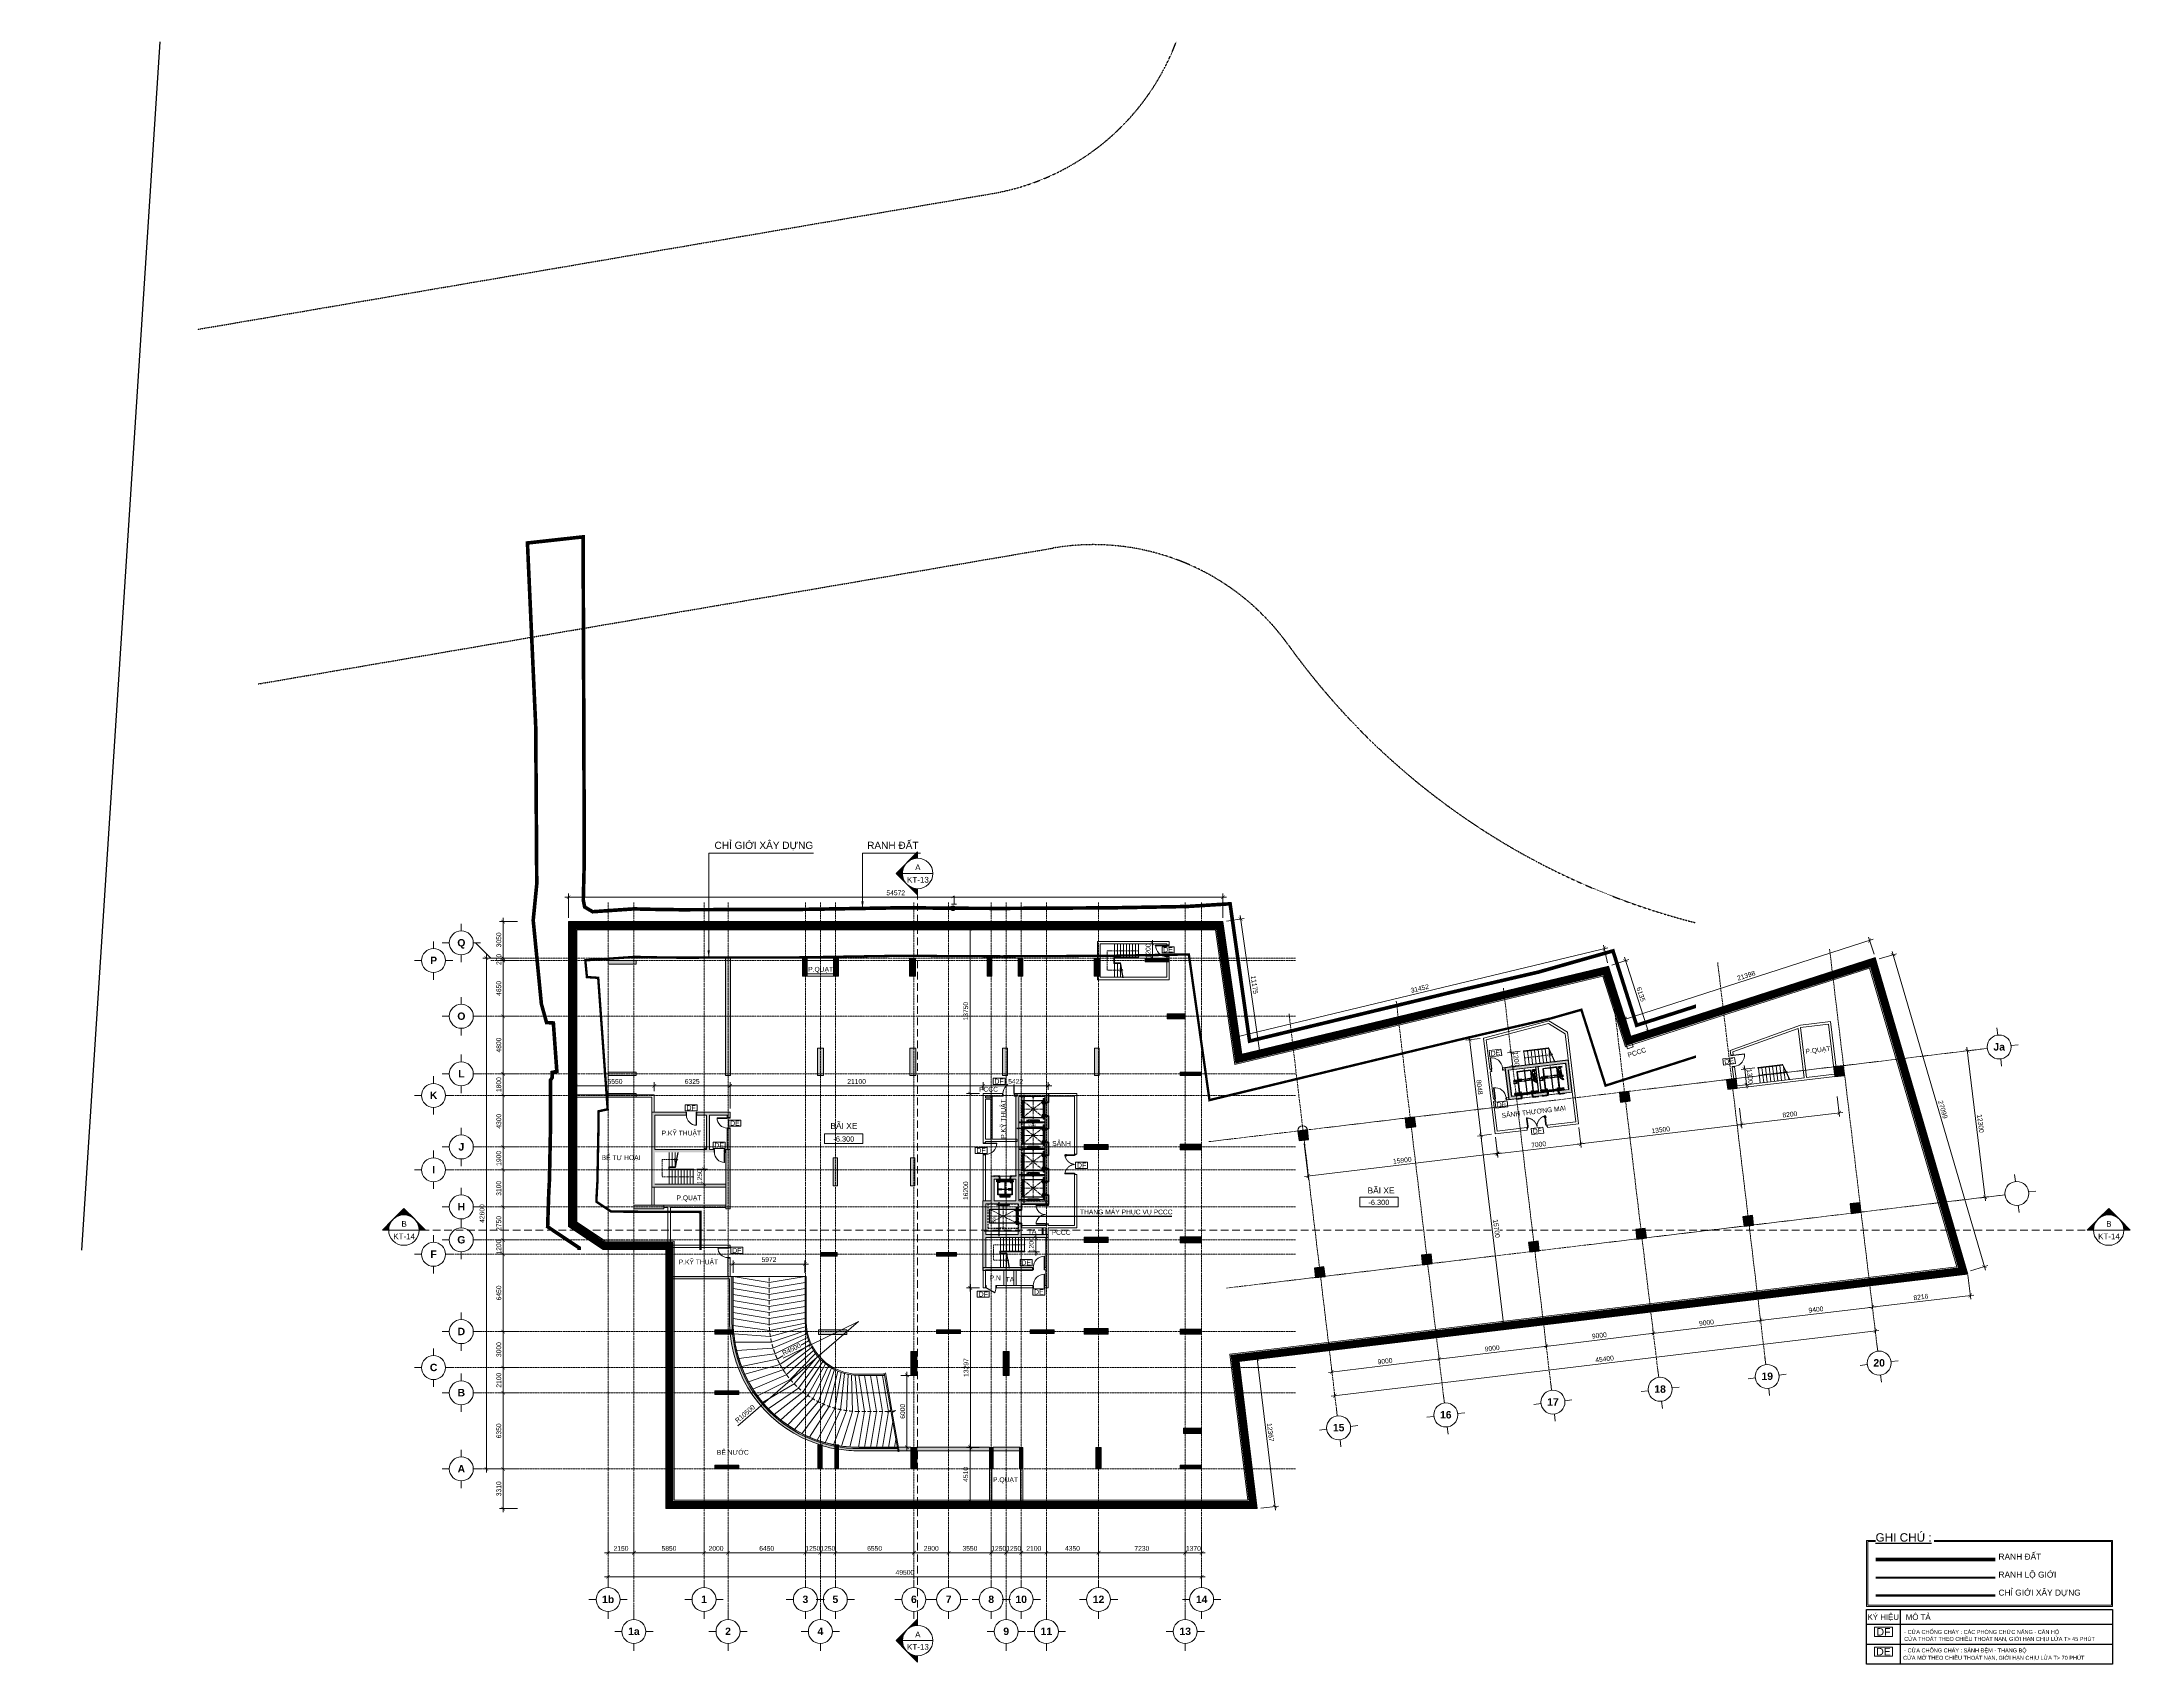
# Model space of a CAD drawing. Header units: millimetres. Extents: x -55734 to 118445, y -16290 to 119028.
import ezdxf
from ezdxf.enums import TextEntityAlignment as Align
from ezdxf.xclip import XClip

# ---------------------------------------------------------------- set-up
doc = ezdxf.new("R2010")
doc.units = ezdxf.units.MM
doc.header["$XCLIPFRAME"] = 0
for name, pattern in [('20180221 BF$0$2-2', [10, 5, -5]), ('20180221 BF$0$ACAD_ISO07W100', [3, 0, -3]), ('20180221 BF$0$b2$0$Kume - Key Plan Boundary', [16, 8, -2, 4, -2]), ('20180221 BF$0$b2$0$Kume - Setback', [13, 5, -2, 4, -2]), ('20180221 BF$0$HIDDEN', [0.375, 0.25, -0.125]), ('CENTERX2', [4, 2.5, -0.5, 0.5, -0.5]), ('CGXD', [18, 4, -2, 4, -2, 4, -2]), ('Grid Line', [4.2, 3, -0.6, 0, -0.6]), ('HIDDEN', [0.375, 0.25, -0.125]), ('HIDDEN2', [4.7625, 3.175, -1.5875]), ('HIDDENX2', [0.75, 0.5, -0.25]), ('Overhead 1_16_', [2.579687, 1.5875, -0.992188]), ('PHANTOM', [63.5, 31.75, -6.35, 6.35, -6.35, 6.35, -6.35])]:
    doc.linetypes.add(name, pattern=pattern)
doc.layers.get('Defpoints').update_dxf_attribs({"color": 230})
for name, color, linetype in [('10', 1, 'Continuous'), ('20180221 BF$0$22', 7, 'Continuous'), ('20180221 BF$0$23', 7, 'Continuous'), ('20180221 BF$0$31', 7, 'Continuous'), ('20180221 BF$0$54', 7, 'Continuous'), ('20180221 BF$0$57', 7, 'Continuous'), ('20180221 BF$0$GHICHU', 7, 'Continuous'), ('20180221 BF$0$luoi', 5, 'Continuous'), ('20180221 BF$0$RANHDAT', 3, 'Continuous'), ('20180221 BF$0$sohieu_diem', 2, 'Continuous'), ('CGXD', 5, 'HIDDEN2'), ('Core - tb$0$CT3 MBT 11-31$0$Nqh-ME-01', 8, 'Continuous'), ('RD-AB', 4, 'PHANTOM'), ('RLG', 2, 'FENCELINE1')]:
    doc.layers.add(name, color=color, linetype=linetype)
for name, color, linetype, lineweight in [('20180221 BF$0$b2$0$C-_SITEBNRY_E', 1, '20180221 BF$0$b2$0$Kume - Key Plan Boundary', 100), ('20180221 BF$0$QHH ÐỀ XUẤT ÐIỀU CHỈNH', 5, '20180221 BF$0$HIDDEN', 30), ('A-DETL-THIN', 151, 'Continuous', 5), ('CHU', 181, 'Continuous', 5), ('Core - tb$0$A.Wall', 2, 'Continuous', 25), ('CUA', 31, 'Continuous', 9), ('DIM', 1, 'Continuous', 5), ('Duong Ranh', 83, 'CGXD', 50), ('G-ANNO-DIMS', 111, 'Continuous', 5), ('G-ANNO-SYMB', 111, 'Continuous', 5), ('GRA', 211, 'Continuous', 9), ('HATCH', 9, 'Continuous', 9), ('HATCH-1', 8, 'Continuous', 5), ('HATCH-TUONG', 152, 'Continuous', 15), ('KH', 6, 'Continuous', 5), ('KI-HIEU-1', 151, 'Continuous', 9), ('LAT-GACH', 140, 'Continuous', 13), ('NET CAT', 3, 'Continuous', 5), ('NET THAY 2', 55, 'Continuous', 5), ('NET-CAT', 3, 'Continuous', 15), ('NET-THAY', 2, 'Continuous', 9), ('NET-THAY-2', 55, 'Continuous', 13), ('S-STRS-MBND', 31, 'Overhead 1_16_', 5), ('THIET BI', 44, 'Continuous', 5), ('THIET-BI-1', 26, 'Continuous', 5), ('TRUC', 225, 'Continuous', 5), ('X-COT HAM$0$LC.HA', 8, 'Continuous', 9), ('Y-GHI CHU PCCC$0$Z-CT1-GHI CHU TT$0$CHU-1', 7, 'Continuous', 9), ('Y-GHI CHU PCCC$0$Z-CT1-GHI CHU TT$0$KI-HIEU', 6, 'Continuous', 13)]:
    doc.layers.add(name, color=color, linetype=linetype, lineweight=lineweight)
doc.styles.add('20180221 BF$0$VAPTIMN', font='VAPTIMB.TTF')
doc.styles.add('20180221 BF$0$VNAVON', font='VAVON.TTF')
doc.styles.add('Arial', font='arial_0.ttf', dxfattribs={"height": 476.25})
doc.styles.add('Arial_14', font='arial_0.ttf', dxfattribs={"height": 1.8})
doc.styles.add('Arial_2', font='arial_0.ttf', dxfattribs={"height": 440})
doc.styles.add('Arial_3', font='arial_0.ttf', dxfattribs={"height": 500})
doc.styles.add('Arial_4', font='arial_0.ttf', dxfattribs={"height": 400})
doc.styles.add('Arial_B', font='arialbd_0.ttf', dxfattribs={"height": 3})
doc.styles.add('hoistway plan', font='chhbg.shx', dxfattribs={"height": 45})
doc.styles.add('TA1', font='arial_0.ttf')
doc.styles.add('Y-GHI CHU PCCC$0$Arial', font='arial_0.ttf')
doc.styles.add('Y-GHI CHU PCCC$0$Z-CT1-GHI CHU TT$0$TA1', font='arial_0.ttf')
doc.linetypes.add('FENCELINE1', pattern='A,6.35,-2.54,[133,ltypeshp.shx,S=2.54,R=0,X=-2.54,Y=0],-2.54,25.4', length=36.83)
doc.dimstyles.new('D_100', dxfattribs={"dimtxt": 220, "dimasz": 150, "dimexe": 150, "dimexo": 150, "dimgap": 80, "dimtad": 1, "dimdec": 0, "dimzin": 9, "dimtxsty": 'TA1', "dimblk": 'ARCHTICK', "dimcen": 1, "dimdle": 150, "dimclrd": 256, "dimclre": 256, "dimclrt": 7, "dimadec": 0, "dimazin": 0, "dimtfac": 1, "dimtdec": 0, "dimtix": 1, "dimtmove": 1, "dimatfit": 3, "dimfxl": 0, "dimtolj": 1, "dimtzin": 0, "dimlwd": -1, "dimlwe": -1, "dimarcsym": 0})
doc.dimstyles.new('D_200_KTx2', dxfattribs={"dimtxt": 400, "dimasz": 300, "dimexe": 300, "dimexo": 300, "dimgap": 160, "dimtad": 1, "dimdec": 0, "dimzin": 9, "dimtxsty": 'TA1', "dimblk": 'ARCHTICK', "dimcen": 1, "dimdle": 300, "dimclrd": 256, "dimclre": 256, "dimclrt": 7, "dimadec": 0, "dimazin": 0, "dimtfac": 1, "dimtdec": 0, "dimtix": 1, "dimtmove": 1, "dimatfit": 3, "dimldrblk": 'ARCHTICK', "dimfxl": 0, "dimtolj": 1, "dimtzin": 0, "dimlwd": -1, "dimlwe": -1, "dimarcsym": 0})
doc.dimstyles.new('Diagonal_-_2_5mm_Arial', dxfattribs={"dimscale": 304.8, "dimtxt": 500, "dimasz": 1.968504, "dimexe": 1.574803, "dimexo": 0.984252, "dimgap": 1, "dimtad": 1, "dimdec": 0, "dimzin": 0, "dimdsep": 46, "dimtxsty": 'Arial_3', "dimblk1": 'OBLIQUE', "dimblk2": 'OBLIQUE', "dimsah": 1, "dimcen": 0.09, "dimdle": 1.574803, "dimclrt": 256, "dimazin": 0, "dimtfac": 1, "dimtdec": 0, "dimtix": 1, "dimtmove": 0, "dimatfit": 3, "dimfxl": 0, "dimtvp": 1, "dimtolj": 1, "dimtzin": 0, "dimarcsym": 0})
doc.dimstyles.new('hoistway plan', dxfattribs={"dimtxt": 45, "dimasz": 17, "dimexe": 15, "dimexo": 20, "dimgap": 25, "dimtad": 1, "dimdec": 0, "dimzin": 0, "dimdsep": 46, "dimtxsty": 'hoistway plan', "dimblk": 'DOT', "dimcen": 50, "dimclrd": 8, "dimclre": 8, "dimclrt": 3, "dimadec": 0, "dimazin": 0, "dimtfac": 1, "dimtdec": 0, "dimtmove": 1, "dimatfit": 3, "dimfxl": 0, "dimtolj": 1, "dimtzin": 0, "dimarcsym": 0})
pattern_1 = [(50, (0, 0), (1457.472, -127.512), [152.4, -1676.4]), (355, (0, 0), (-281.942, 1528.454), [121.92, -1341.12]), (100.451, (121.5, -10.6), (1175.541, 1400.933), [129.52, -1424.72]), (46.184, (0, 406.4), (2168.632, -336.342), [228.6, -2514.6]), (96.636, (180.7, 378.4), (1899.22, 1979.42), [194.28, -2137.08]), (351.184, (0, 406.4), (1899.24, 1979.4), [182.88, -2011.68]), (21, (203.2, 304.8), (1212.915, -818.121), [152.4, -1676.4]), (326, (203.2, 304.8), (494.417, 1473.504), [121.92, -1341.12]), (71.451, (304.3, 236.6), (1707.337, 655.37), [129.52, -1424.72]), (37.5, (0, 0), (24.7094, 676.4402), [67.056, -1257.808, 67.056, -1294.384, -1346.2]), (37.5, (0, 0), (24.7094, 676.4402), [-2686.304, 67.056, -1279.144]), (7.5, (0, 0), (534.558, 801.444), [67.056, -709.168, 67.056, -1227.328, -513.08]), (7.5, (0, 0), (534.558, 801.444), [-2070.608, 67.056, -446.024]), (327.5, (-453.14, 0), (1084.7275, -45.8312), [67.056, -440.944, 67.056, -1517.904, -2103.12]), (327.5, (-453.14, 0), (1084.7275, -45.8312), [-2092.96, 67.056, -2036.064]), (317.5, (-656.3, 0), (1185.035, 203.4135), [67.056, -593.344, 67.056, -985.52, -1493.52]), (317.5, (-656.3, 0), (1185.035, 203.4135), [-1712.976, 67.056, -1426.464])]
pattern_2 = [(240.2551187, (156893.5025, 23438.0964), (5.42651964, -3.10086836), []), (330.2551187, (156893.5025, 23438.0964), (3.10086836, 5.42651964), [])]
pattern_3 = [(225, (281291.963, 17264.836), (4.41941738, -4.41941738), []), (315, (281291.963, 17264.836), (4.41941738, 4.41941738), [])]
pattern_4 = [(240.2551187, (159143.5025, 32413.0964), (5.42651964, -3.10086836), []), (330.2551187, (159143.5025, 32413.0964), (3.10086836, 5.42651964), [])]
pattern_5 = [(240.2551187, (159143.5025, 28013.0964), (5.42651964, -3.10086836), []), (330.2551187, (159143.5025, 28013.0964), (3.10086836, 5.42651964), [])]
pattern_6 = [(240.2551187, (159143.5025, 25813.0964), (5.42651964, -3.10086836), []), (330.2551187, (159143.5025, 25813.0964), (3.10086836, 5.42651964), [])]

# ---------------------------------------------------------------- blocks, each defined once
blk = doc.blocks.new('CUA 1 CANH MO - 2 - Type 1-1152426-MẶT BẰNG HẦM 2')
at = {"layer": 'CUA', "lineweight": 5}
for p, q in [((-319, 127), (-349, 127)), ((-349, 127), (-349, -123)), ((-319, 86), (-319, 127)), ((-299, 86), (-319, 86)), ((-299, -123), (-299, 86)), ((521, 86), (501, 86)), ((501, 86), (501, -123)), ((551, 127), (521, 127)), ((521, 127), (521, 86)), ((551, -123), (551, 127)), ((-349, -123), (-299, -123)), ((501, -123), (551, -123))]:
    blk.add_line(p, q, dxfattribs=at)
at = {"layer": 'CUA'}
for p, q in [((-318, 965), (-278, 965)), ((-318, 127), (-318, 965)), ((-278, 127), (-318, 127)), ((-278, 965), (-278, 127))]:
    blk.add_line(p, q, dxfattribs=at)
at = {"layer": 'CUA', "lineweight": 5}
blk.add_arc((-318, 127), 838, 359.5, 90, dxfattribs=at)
blk = doc.blocks.new('CUA 1 CANH MO - 2 - Type 1-1152419-MẶT BẰNG HẦM 2')
at = {"layer": 'CUA', "lineweight": 5}
for p, q in [((-349, -127), (-349, 123)), ((-349, 123), (-299, 123)), ((-299, 123), (-299, -86)), ((501, 123), (551, 123)), ((501, -86), (501, 123)), ((551, 123), (551, -127)), ((-319, -127), (-349, -127)), ((-319, -86), (-319, -127)), ((-299, -86), (-319, -86)), ((521, -86), (501, -86)), ((521, -127), (521, -86)), ((551, -127), (521, -127))]:
    blk.add_line(p, q, dxfattribs=at)
at = {"layer": 'CUA'}
for p, q in [((-278, -127), (-318, -127)), ((-318, -127), (-318, -965)), ((-318, -965), (-278, -965)), ((-278, -965), (-278, -127))]:
    blk.add_line(p, q, dxfattribs=at)
at = {"layer": 'CUA', "lineweight": 5}
blk.add_arc((-318, -127), 838, 270, 0.5, dxfattribs=at)
blk = doc.blocks.new('CUA 1 CANH MO - 2 - Type 1000-1152411-MẶT BẰNG HẦM 2')
at = {"layer": 'CUA', "lineweight": 5}
for p, q in [((-369, 102), (-399, 102)), ((-399, 102), (-399, -98)), ((-369, 61), (-369, 102)), ((-349, 61), (-369, 61)), ((-349, -98), (-349, 61)), ((571, 61), (551, 61)), ((551, 61), (551, -98)), ((601, 102), (571, 102)), ((571, 102), (571, 61)), ((601, -98), (601, 102)), ((-399, -98), (-349, -98)), ((551, -98), (601, -98))]:
    blk.add_line(p, q, dxfattribs=at)
at = {"layer": 'CUA'}
for p, q in [((-368, 1040), (-328, 1040)), ((-368, 102), (-368, 1040)), ((-328, 102), (-368, 102)), ((-328, 1040), (-328, 102))]:
    blk.add_line(p, q, dxfattribs=at)
at = {"layer": 'CUA', "lineweight": 5}
blk.add_arc((-368, 102), 938, 359.5, 90, dxfattribs=at)
blk = doc.blocks.new('CUA 1 CANH MO - 2 - Type 1000-1152409-MẶT BẰNG HẦM 2')
at = {"layer": 'CUA', "lineweight": 5}
for p, q in [((-399, -102), (-399, 98)), ((-399, 98), (-349, 98)), ((-349, 98), (-349, -61)), ((551, 98), (601, 98)), ((551, -61), (551, 98)), ((601, 98), (601, -102)), ((-369, -102), (-399, -102)), ((-369, -61), (-369, -102)), ((-349, -61), (-369, -61)), ((571, -61), (551, -61)), ((571, -102), (571, -61)), ((601, -102), (571, -102))]:
    blk.add_line(p, q, dxfattribs=at)
at = {"layer": 'CUA'}
for p, q in [((-328, -102), (-368, -102)), ((-368, -102), (-368, -1040)), ((-368, -1040), (-328, -1040)), ((-328, -1040), (-328, -102))]:
    blk.add_line(p, q, dxfattribs=at)
at = {"layer": 'CUA', "lineweight": 5}
blk.add_arc((-368, -102), 938, 270, 0.5, dxfattribs=at)
blk = doc.blocks.new('CUA 1 CANH MO - 2 - Type 1-1152400-MẶT BẰNG HẦM 2')
at = {"layer": 'CUA', "lineweight": 5}
for p, q in [((-349, -102), (-349, 98)), ((-349, 98), (-299, 98)), ((-299, 98), (-299, -61)), ((501, 98), (551, 98)), ((501, -61), (501, 98)), ((551, 98), (551, -102)), ((-319, -102), (-349, -102)), ((-319, -61), (-319, -102)), ((-299, -61), (-319, -61)), ((521, -61), (501, -61)), ((521, -102), (521, -61)), ((551, -102), (521, -102))]:
    blk.add_line(p, q, dxfattribs=at)
at = {"layer": 'CUA'}
for p, q in [((-298, -68), (-318, -102)), ((-318, -102), (408, -521)), ((428, -487), (-298, -68)), ((408, -521), (428, -487))]:
    blk.add_line(p, q, dxfattribs=at)
at = {"layer": 'CUA', "lineweight": 5}
blk.add_arc((-318, -102), 838, 330, 0.5, dxfattribs=at)
blk = doc.blocks.new('CUA 1 CANH MO - 2 - Type 1-V1-MẶT BẰNG HẦM 2')
at = {"layer": 'CUA', "lineweight": 5}
for p, q in [((-319, 127), (-339, 127)), ((-319, 86), (-319, 127)), ((-299, 86), (-319, 86)), ((-299, -123), (-299, 86)), ((521, 86), (501, 86)), ((501, 86), (501, -123)), ((551, 127), (521, 127)), ((521, 127), (521, 86)), ((551, -123), (551, 127)), ((-339, -123), (-299, -123)), ((501, -123), (551, -123))]:
    blk.add_line(p, q, dxfattribs=at)
at = {"layer": 'CUA'}
for p, q in [((-318, 965), (-278, 965)), ((-318, 127), (-318, 965)), ((-278, 127), (-318, 127)), ((-278, 965), (-278, 127))]:
    blk.add_line(p, q, dxfattribs=at)
at = {"layer": 'CUA', "lineweight": 5}
blk.add_arc((-318, 127), 838, 359.5, 90, dxfattribs=at)
blk = doc.blocks.new('CUA 2 CANH MO KHUNG NHOM - 1 - Type 1-1152387-MẶT BẰNG HẦM 2')
at = {"layer": 'CUA', "lineweight": 5}
for p, q in [((-689, 122), (-709, 122)), ((-709, 122), (-709, 102)), ((-709, 102), (-699, 102)), ((-699, 102), (-699, -98)), ((-689, 81), (-689, 122)), ((-669, 81), (-689, 81)), ((-669, -118), (-669, 81)), ((891, 81), (871, 81)), ((871, 81), (871, -118)), ((911, 122), (891, 122)), ((891, 122), (891, 81)), ((901, -98), (901, 102)), ((901, 102), (911, 102)), ((911, 102), (911, 122)), ((-699, -98), (-709, -98)), ((-709, -98), (-709, -118)), ((-709, -118), (-669, -118)), ((871, -118), (911, -118)), ((911, -98), (901, -98)), ((911, -118), (911, -98))]:
    blk.add_line(p, q, dxfattribs=at)
at = {"layer": 'CUA'}
for p, q in [((-688, 911), (-648, 911)), ((-688, 122), (-688, 911)), ((-648, 122), (-688, 122)), ((-648, 911), (-648, 122)), ((850, 911), (850, 122)), ((890, 911), (850, 911)), ((850, 122), (890, 122)), ((890, 122), (890, 911))]:
    blk.add_line(p, q, dxfattribs=at)
at = {"layer": 'CUA', "lineweight": 5}
for centre, start, end in [((-688, 122), 359.5, 90), ((890, 122), 90, 180.5)]:
    blk.add_arc(centre, 788, start, end, dxfattribs=at)
blk = doc.blocks.new('CUA 1 CANH MO - 2 - Type 1-1152486-MẶT BẰNG HẦM 2')
at = {"layer": 'CUA', "lineweight": 5}
for p, q in [((-349, -102), (-349, 98)), ((-349, 98), (-299, 98)), ((-299, 98), (-299, -61)), ((501, 98), (551, 98)), ((501, -61), (501, 98)), ((551, 98), (551, -102)), ((-319, -102), (-349, -102)), ((-319, -61), (-319, -102)), ((-299, -61), (-319, -61)), ((521, -61), (501, -61)), ((521, -102), (521, -61)), ((551, -102), (521, -102))]:
    blk.add_line(p, q, dxfattribs=at)
at = {"layer": 'CUA'}
for p, q in [((-278, -102), (-318, -102)), ((-318, -102), (-318, -940)), ((-318, -940), (-278, -940)), ((-278, -940), (-278, -102))]:
    blk.add_line(p, q, dxfattribs=at)
at = {"layer": 'CUA', "lineweight": 5}
blk.add_arc((-318, -102), 838, 270, 0.5, dxfattribs=at)
blk = doc.blocks.new('Spot Elevations - CODE 1-1678943-MẶT BẰNG HẦM 2')
at = {"layer": 'G-ANNO-DIMS'}
for p, q in [((10.5, 4), (-5.5, 4)), ((-5.5, 4), (-5.5, 0)), ((-5.5, 0), (10.5, 0)), ((10.5, 0), (10.5, 4))]:
    blk.add_line(p, q, dxfattribs=at)
blk = doc.blocks.new('_ArchTick')
at = {"color": 0, "const_width": 0.15}
blk.add_lwpolyline([(-0.5, -0.5), (0.5, 0.5)], dxfattribs=at)
blk = doc.blocks.new('*D16')
at = {"layer": 'Defpoints', "color": 0, "transparency": 16777216}
for p in [(15614, 7803), (16426, 7803), (15614, 1803)]:
    blk.add_point(p, dxfattribs=at)
at = {"layer": 'DIM', "transparency": 16777216}
for p, q in [((15914, 7803), (16726, 7803)), ((16426, 1503), (16426, 8103)), ((15914, 1803), (16726, 1803))]:
    blk.add_line(p, q, dxfattribs=at)
at = {"layer": 'DIM', "transparency": 16777216, "xscale": 300, "yscale": 300, "zscale": 300}
for p, rotation in [((16426, 7803), 90), ((16426, 1803), 270)]:
    blk.add_blockref('_ArchTick', p, dxfattribs=dict(at, rotation=rotation))
at = {"layer": 'DIM', "color": 7, "transparency": 16777216, "insert": (16061, 4803), "char_height": 400, "attachment_point": 5, "rotation": 90, "style": 'TA1'}
blk.add_mtext('\\A1;6000', dxfattribs=at)
blk = doc.blocks.new('*D17')
at = {"layer": 'Defpoints', "color": 0, "transparency": 16777216}
for p in [(26201, 19300), (27164, 19300), (26201, 18100)]:
    blk.add_point(p, dxfattribs=at)
at = {"layer": 'DIM', "transparency": 16777216}
for p, q in [((26501, 19300), (27464, 19300)), ((27164, 19300), (27164, 19600)), ((27164, 18100), (27164, 19300)), ((26501, 18100), (27464, 18100)), ((27164, 18100), (27164, 17800))]:
    blk.add_line(p, q, dxfattribs=at)
at = {"layer": 'DIM', "transparency": 16777216, "xscale": 300, "yscale": 300, "zscale": 300}
for p, rotation in [((27164, 19300), 270), ((27164, 18100), 90)]:
    blk.add_blockref('_ArchTick', p, dxfattribs=dict(at, rotation=rotation))
at = {"layer": 'DIM', "color": 7, "transparency": 16777216, "insert": (26799, 18700), "char_height": 400, "attachment_point": 5, "rotation": 90, "style": 'TA1'}
blk.add_mtext('\\A1;1200', dxfattribs=at)
blk = doc.blocks.new('*D18')
at = {"layer": 'Defpoints', "color": 0, "transparency": 16777216}
for p in [(97230, 42457), (98670, 42878), (104838, 16448)]:
    blk.add_point(p, dxfattribs=at)
at = {"layer": 'DIM', "transparency": 16777216}
for p, q in [((97518, 42541), (98958, 42963)), ((106362, 16581), (98585, 43166)), ((105126, 16532), (106565, 16953))]:
    blk.add_line(p, q, dxfattribs=at)
at = {"layer": 'DIM', "transparency": 16777216, "xscale": 300, "yscale": 300, "zscale": 300}
for p, rotation in [((98670, 42878), 106.3043962373845), ((106277, 16869), 286.3043962373845)]:
    blk.add_blockref('_ArchTick', p, dxfattribs=dict(at, rotation=rotation))
at = {"layer": 'DIM', "color": 7, "transparency": 16777216, "insert": (102823, 29976), "char_height": 400, "attachment_point": 5, "rotation": 286.3044, "style": 'TA1'}
blk.add_mtext('\\A1;27099', dxfattribs=at)
blk = doc.blocks.new('*D19')
at = {"layer": 'Defpoints', "color": 0, "transparency": 16777216}
for p in [(42773, 47678), (-11799, 45650), (42773, 45650)]:
    blk.add_point(p, dxfattribs=at)
at = {"layer": 'DIM', "transparency": 16777216}
for p, q in [((-12099, 47678), (43073, 47678)), ((-11799, 45950), (-11799, 47978)), ((42773, 45950), (42773, 47978))]:
    blk.add_line(p, q, dxfattribs=at)
at = {"layer": 'DIM', "transparency": 16777216, "xscale": 300, "yscale": 300, "zscale": 300, "rotation": 180}
blk.add_blockref('_ArchTick', (-11799, 47678), dxfattribs=at)
at = {"layer": 'DIM', "transparency": 16777216, "xscale": 300, "yscale": 300, "zscale": 300}
blk.add_blockref('_ArchTick', (42773, 47678), dxfattribs=at)
at = {"layer": 'DIM', "color": 7, "transparency": 16777216, "insert": (15487, 48043), "char_height": 400, "attachment_point": 5, "style": 'TA1'}
blk.add_mtext('\\A1;54572', dxfattribs=at)
blk = doc.blocks.new('*D20')
at = {"layer": 'Defpoints', "color": 0, "transparency": 16777216}
for p in [(42773, 45650), (44343, 34586), (45828, 34797)]:
    blk.add_point(p, dxfattribs=at)
at = {"layer": 'DIM', "transparency": 16777216}
for p, q in [((43070, 45692), (44555, 45903)), ((44215, 46158), (45870, 34500)), ((44640, 34628), (46125, 34839))]:
    blk.add_line(p, q, dxfattribs=at)
at = {"layer": 'DIM', "transparency": 16777216, "xscale": 300, "yscale": 300, "zscale": 300}
for p, rotation in [((44258, 45861), 98.07763101486135), ((45828, 34797), 278.0776310148614)]:
    blk.add_blockref('_ArchTick', p, dxfattribs=dict(at, rotation=rotation))
at = {"layer": 'DIM', "color": 7, "transparency": 16777216, "insert": (45403, 40380), "char_height": 400, "attachment_point": 5, "rotation": 278.07763, "style": 'TA1'}
blk.add_mtext('\\A1;11175', dxfattribs=at)
blk = doc.blocks.new('*D21')
at = {"layer": 'Defpoints', "color": 0, "transparency": 16777216}
for p in [(74574, 43390), (74925, 41929), (44343, 34586)]:
    blk.add_point(p, dxfattribs=at)
at = {"layer": 'DIM', "transparency": 16777216}
for p, q in [((74855, 42221), (74504, 43682)), ((43700, 35977), (74866, 43460)), ((44273, 34878), (43922, 36339))]:
    blk.add_line(p, q, dxfattribs=at)
at = {"layer": 'DIM', "transparency": 16777216, "xscale": 300, "yscale": 300, "zscale": 300}
for p, rotation in [((74574, 43390), 13.50200419172087), ((43992, 36047), 193.5020041917208)]:
    blk.add_blockref('_ArchTick', p, dxfattribs=dict(at, rotation=rotation))
at = {"layer": 'DIM', "color": 7, "transparency": 16777216, "insert": (59198, 40073), "char_height": 400, "attachment_point": 5, "rotation": 13.502, "style": 'TA1'}
blk.add_mtext('\\A1;31452', dxfattribs=at)
blk = doc.blocks.new('*D22')
at = {"layer": 'Defpoints', "color": 0, "transparency": 16777216}
for p in [(74925, 41929), (76353, 42389), (76806, 36089)]:
    blk.add_point(p, dxfattribs=at)
at = {"layer": 'DIM', "transparency": 16777216}
for p, q in [((75211, 42021), (76638, 42481)), ((78326, 36264), (76261, 42675)), ((77092, 36181), (78519, 36641))]:
    blk.add_line(p, q, dxfattribs=at)
at = {"layer": 'DIM', "transparency": 16777216, "xscale": 300, "yscale": 300, "zscale": 300}
for p, rotation in [((76353, 42389), 107.8521402097443), ((78234, 36549), 287.8521402097443)]:
    blk.add_blockref('_ArchTick', p, dxfattribs=dict(at, rotation=rotation))
at = {"layer": 'DIM', "color": 7, "transparency": 16777216, "insert": (77640, 39581), "char_height": 400, "attachment_point": 5, "rotation": 287.85214, "style": 'TA1'}
blk.add_mtext('\\A1;6135', dxfattribs=at)
blk = doc.blocks.new('*D23')
at = {"layer": 'Defpoints', "color": 0, "transparency": 16777216}
for p in [(96714, 44077), (97174, 42649), (76806, 36089)]:
    blk.add_point(p, dxfattribs=at)
at = {"layer": 'DIM', "transparency": 16777216}
for p, q in [((76061, 37425), (96999, 44169)), ((97082, 42935), (96622, 44363)), ((76714, 36375), (76254, 37803))]:
    blk.add_line(p, q, dxfattribs=at)
at = {"layer": 'DIM', "transparency": 16777216, "xscale": 300, "yscale": 300, "zscale": 300}
for p, rotation in [((96714, 44077), 17.85214020974412), ((76346, 37517), 197.8521402097441)]:
    blk.add_blockref('_ArchTick', p, dxfattribs=dict(at, rotation=rotation))
at = {"layer": 'DIM', "color": 7, "transparency": 16777216, "insert": (86418, 41144), "char_height": 400, "attachment_point": 5, "rotation": 17.85214, "style": 'TA1'}
blk.add_mtext('\\A1;21398', dxfattribs=at)
blk = doc.blocks.new('*D24')
at = {"layer": 'Defpoints', "color": 0, "transparency": 16777216}
for p in [(44139, 8967), (45628, 9147), (45631, -3310)]:
    blk.add_point(p, dxfattribs=at)
at = {"layer": 'DIM', "transparency": 16777216}
for p, q in [((44437, 9003), (45926, 9184)), ((47156, -3427), (45592, 9445)), ((45929, -3274), (47418, -3093))]:
    blk.add_line(p, q, dxfattribs=at)
at = {"layer": 'DIM', "transparency": 16777216, "xscale": 300, "yscale": 300, "zscale": 300}
for p, rotation in [((45628, 9147), 96.92598130922819), ((47120, -3129), 276.9259813092282)]:
    blk.add_blockref('_ArchTick', p, dxfattribs=dict(at, rotation=rotation))
at = {"layer": 'DIM', "color": 7, "transparency": 16777216, "insert": (46736, 3053), "char_height": 400, "attachment_point": 5, "rotation": 276.92598, "style": 'TA1', "bg_fill": 3, "box_fill_scale": 1.1, "bg_fill_color": 256, "bg_fill_true_color": 13158600, "bg_fill_transparency": 0}
blk.add_mtext('\\A1;12367', dxfattribs=at)
blk = doc.blocks.new('*D25')
at = {"layer": 'Defpoints', "color": 0, "transparency": 16777216}
blk.add_point((12392, 12300), dxfattribs=at)
at = {"layer": 'DIM', "transparency": 16777216}
blk.add_line((2321, 3603), (4445, 5437), dxfattribs=at)
at = {"layer": 'DIM', "color": 7, "transparency": 16777216, "insert": (2918, 4600), "char_height": 400, "attachment_point": 5, "rotation": 40.81316, "style": 'TA1', "bg_fill": 3, "box_fill_scale": 1.1, "bg_fill_color": 256, "bg_fill_true_color": 13158600, "bg_fill_transparency": 0}
blk.add_mtext('\\A1;R10500', dxfattribs=at)
at = {"layer": 'Defpoints', "color": 0, "transparency": 16777216}
blk.add_point((4445, 5437), dxfattribs=at)
at = {"layer": 'DIM', "transparency": 16777216}
blk.add_line((12392, 12300), (4445, 5437), dxfattribs=at)
at = {"layer": 'DIM', "transparency": 16777216, "xscale": 300, "yscale": 300, "zscale": 300, "rotation": 40.8131607590507}
blk.add_blockref('_ArchTick', (4445, 5437), dxfattribs=at)
blk = doc.blocks.new('*D26')
at = {"layer": 'Defpoints', "color": 0, "transparency": 16777216}
blk.add_point((12392, 12300), dxfattribs=at)
at = {"layer": 'DIM', "transparency": 16777216}
blk.add_line((6103, 9235), (8347, 10329), dxfattribs=at)
at = {"layer": 'DIM', "color": 7, "transparency": 16777216, "insert": (6795, 9978), "char_height": 400, "attachment_point": 5, "rotation": 25.97824, "style": 'TA1', "bg_fill": 3, "box_fill_scale": 1.1, "bg_fill_color": 256, "bg_fill_true_color": 13158600, "bg_fill_transparency": 0}
blk.add_mtext('\\A1;R4500', dxfattribs=at)
at = {"layer": 'Defpoints', "color": 0, "transparency": 16777216}
blk.add_point((8347, 10329), dxfattribs=at)
at = {"layer": 'DIM', "transparency": 16777216}
blk.add_line((12392, 12300), (8347, 10329), dxfattribs=at)
at = {"layer": 'DIM', "transparency": 16777216, "xscale": 300, "yscale": 300, "zscale": 300, "rotation": 25.97823927667847}
blk.add_blockref('_ArchTick', (8347, 10329), dxfattribs=at)
blk = doc.blocks.new('Section - Section Head - Filled-317961-MẶT BẰNG TẦNG 1')
at = {"layer": 'G-ANNO-SYMB'}
h = blk.add_hatch(color=256, dxfattribs=at)
edge = h.paths.add_edge_path(flags=0)
edge.add_line((-10.84, 4.49), (-6.35, 8.98))
edge.add_line((-6.35, 8.98), (-6.35, 6.35))
edge.add_arc((-6.35, 0), 6.35, 90, 135)
h = blk.add_hatch(color=256, dxfattribs=at)
edge = h.paths.add_edge_path(flags=0)
edge.add_arc((-6.35, 0), 6.35, 45, 90)
edge.add_line((-6.35, 6.35), (-6.35, 8.98))
edge.add_line((-6.35, 8.98), (-1.86, 4.49))
h = blk.add_hatch(color=256, dxfattribs=at)
edge = h.paths.add_edge_path(flags=0)
edge.add_arc((-6.35, 0), 6.36, 137.9216, 180)
edge.add_line((-12.71, 0), (-15.33, 0))
edge.add_line((-15.33, 0), (-11.07, 4.26))
h = blk.add_hatch(color=256, dxfattribs=at)
edge = h.paths.add_edge_path(flags=0)
edge.add_line((-1.63, 4.26), (2.63, 0))
edge.add_line((2.63, 0), (0.01, 0))
edge.add_arc((-6.35, 0), 6.36, 0, 42.0784)
for p, q in [((-6.35, 8.98), (-15.33, 0)), ((-6.35, 8.98), (-10.84, 4.49)), ((-6.35, 8.98), (2.63, 0)), ((-6.35, 6.35), (-6.35, 8.98)), ((-1.86, 4.49), (-6.35, 8.98)), ((-6.35, 8.98), (-6.35, 6.35)), ((-11.07, 4.26), (-15.33, 0)), ((-15.33, 0), (-12.71, 0)), ((2.63, 0), (-1.63, 4.26)), ((0.01, 0), (2.63, 0)), ((-12.7, 0), (-15.33, 0)), ((0, 0), (2.63, 0))]:
    blk.add_line(p, q, dxfattribs=at)
for radius, start, end in [(6.36, 137.9216, 180), (6.35, 360, 180), (6.35, 180, 360), (6.35, 90, 135), (6.35, 45, 90), (6.36, 0, 42.0784)]:
    blk.add_arc((-6.35, 0), radius, start, end, dxfattribs=at)
blk = doc.blocks.new('20180221 BF$0$HOAGIO')
for p, q in [((-30.5, -12.6), (12.9, 5.4)), ((-25.5, -25.5), (14.1, 14.1)), ((21.2, -8.8), (-13.9, 5.7)), ((27.6, -27.6), (-12, 12)), ((-7.7, -18.5), (6.1, 14.8)), ((11.9, -28.6), (-5.4, 12.9))]:
    blk.add_line(p, q)
for points, const_width in [([(40, 0), (12.9, 5.4), (14.1, 14.1), (6.1, 14.8), (0, 34), (-5.4, 12.9), (-12, 12), (-13.9, 5.7), (-43, 0), (-30.5, -12.6), (-25.5, -25.5), (-7.7, -18.5), (0, -32), (11.9, -28.6), (27.6, -27.6), (21.2, -8.8), (39, 0.2)], 0.5), ([(-15, 46), (0, 52), (15, 46)], 2), ([(0, -52), (0, 52)], 0.5), ([(-52, 0), (52, 0)], 0.5)]:
    blk.add_lwpolyline(points, dxfattribs=dict(const_width=const_width))
blk = doc.blocks.new('_Oblique')
at = {"color": 0, "linetype": 'ByBlock', "lineweight": -2}
blk.add_line((-0.5, -0.5), (0.5, 0.5), dxfattribs=at)
blk = doc.blocks.new('TU PCCC - TU PCCC-552662-MẶT BẰNG HẦM 1')
at = {"layer": 'THIET BI'}
for p, q in [((0, 0), (500, 0)), ((0, 0), (0, -300)), ((500, -300), (500, 0)), ((500, -300), (0, -300))]:
    blk.add_line(p, q, dxfattribs=at)
blk = doc.blocks.new('_DOT')
at = {"color": 0, "linetype": 'ByBlock'}
blk.add_line((-0.5, 0), (-1, 0), dxfattribs=at)
at = {"color": 0, "linetype": 'ByBlock', "const_width": 0.5}
blk.add_lwpolyline([(-0.25, 0, 1), (0.25, 0, 1)], format="xyb", close=True, dxfattribs=at)
blk = doc.blocks.new('A$C1F5A74C7')
at = {"color": 0, "lineweight": 5}
for p, q in [((0, 10), (0, 12)), ((0, 10), (21, 10)), ((3, 8), (3, 10)), ((3, 5), (3, 7)), ((5, 91), (10, 94)), ((5, 91), (5, 29)), ((5, 91), (15, 91)), ((6, 78), (5, 75)), ((5, 75), (8, 75)), ((6, 72), (5, 69)), ((5, 69), (8, 69)), ((6, 66), (5, 63)), ((5, 63), (8, 63)), ((6, 60), (5, 57)), ((5, 57), (8, 57)), ((6, 54), (5, 51)), ((5, 51), (8, 51)), ((5, 49), (8, 49)), ((5, 10), (5, 29)), ((8, 5), (5, 5)), ((7, 80), (6, 78)), ((6, 78), (10, 78)), ((8, 73), (6, 72)), ((8, 67), (6, 66)), ((8, 61), (6, 60)), ((8, 55), (6, 54)), ((8, 82), (7, 80)), ((7, 81), (10, 81)), ((7, 80), (10, 80)), ((7, 29), (7, 76)), ((7, 10), (7, 31)), ((7, 9), (7, 10)), ((7, 5), (7, 8)), ((7, 5), (7, 5)), ((9, 84), (8, 82)), ((8, 83), (10, 83)), ((8, 73), (8, 75)), ((8, 69), (8, 67)), ((8, 61), (8, 63)), ((8, 57), (8, 55)), ((8, 51), (8, 49)), ((10, 87), (9, 85)), ((9, 85), (12, 86)), ((10, 5), (9, 5)), ((10, 99), (10, 11)), ((10, 94), (15, 91)), ((10, 87), (12, 85)), ((10, 41), (10, 80)), ((10, 78), (15, 78)), ((10, 41), (11, 41)), ((10, 13), (10, 0)), ((12, 5), (10, 5)), ((11, 84), (13, 84)), ((11, 81), (14, 82)), ((11, 41), (11, 80)), ((11, 80), (14, 80)), ((12, 84), (12, 83)), ((12, 73), (12, 75)), ((12, 75), (15, 75)), ((12, 73), (15, 72)), ((12, 69), (12, 67)), ((12, 69), (15, 69)), ((12, 67), (15, 66)), ((12, 61), (12, 63)), ((12, 63), (15, 63)), ((12, 61), (15, 60)), ((12, 57), (12, 55)), ((12, 57), (15, 57)), ((12, 55), (15, 54)), ((12, 49), (12, 51)), ((12, 51), (15, 51)), ((12, 49), (15, 49)), ((12, 5), (12, 5)), ((13, 82), (14, 80)), ((16, 5), (13, 5)), ((14, 80), (15, 78)), ((14, 29), (14, 76)), ((14, 10), (14, 31)), ((14, 9), (14, 10)), ((14, 5), (14, 8)), ((15, 91), (15, 29)), ((15, 78), (15, 75)), ((15, 72), (15, 69)), ((15, 66), (15, 63)), ((15, 60), (15, 57)), ((15, 54), (15, 51)), ((15, 10), (15, 29)), ((18, 10), (18, 8)), ((18, 7), (18, 5)), ((21, 10), (21, 12))]:
    blk.add_line(p, q, dxfattribs=at)
for centre, radius, start, end in [((5, 7), 2.77, 227.34885, 309.05244), ((10, 15), 10.9, 250.52917, 255.5659), ((10, 15), 10.9, 263.50995, 276.49074), ((10, 15), 10.9, 284.16714, 289.47152), ((16, 7), 2.77, 230.845, 312.6565)]:
    blk.add_arc(centre, radius, start, end, dxfattribs=at)
blk = doc.blocks.new('*U34')
for p, q in [((11, 0), (11, 0)), ((12, 0), (11, 0)), ((12, 0), (12, 0)), ((14, 0), (13, 0)), ((14, 3), (14, 4)), ((14, 2), (14, 3)), ((14, 2), (14, 2)), ((14, 0), (14, 1)), ((14, 0), (14, -1)), ((14, 0), (15, 0)), ((16, 0), (16, 0)), ((17, 0), (17, 0)), ((17, 0), (18, 0)), ((48, 10), (48, -10)), ((14, -2), (14, -3)), ((14, -2), (14, -2)), ((14, -3), (14, -4))]:
    blk.add_line(p, q)
blk.add_lwpolyline([(50, 10), (9, 10, 0.4142147), (7, 8), (7, -8, 0.4142136), (9, -10), (50, -10)], format="xyb")
for radius in [2.9, 0.712]:
    blk.add_circle((14, 0), radius)
at = {"extrusion": (0, 0, -1), "xscale": 0.3999999999068677, "yscale": 0.3999999999068677, "zscale": -0.4, "rotation": 90.00000000000001}
blk.add_blockref('A$C1F5A74C7', (-43, -4), dxfattribs=at)
blk = doc.blocks.new('*D43')
at = {"layer": 'Defpoints', "transparency": 16777216}
blk.add_line((1329, 5700), (1329, 2850), dxfattribs=at)
at = {"layer": 'Defpoints', "color": 0, "transparency": 16777216}
for p in [(1329, 5550), (1329, 3000), (1329, 3000)]:
    blk.add_point(p, dxfattribs=at)
at = {"layer": 'Defpoints', "transparency": 16777216, "xscale": 150, "yscale": 150, "zscale": 150}
for p, rotation in [((1329, 5550), 89.99999999999993), ((1329, 3000), 269.9999999999999)]:
    blk.add_blockref('_ArchTick', p, dxfattribs=dict(at, rotation=rotation))
at = {"layer": 'Defpoints', "color": 7, "transparency": 16777216, "insert": (944, 4225), "char_height": 220, "attachment_point": 5, "rotation": 90, "style": 'TA1'}
blk.add_mtext('\\A1;2550', dxfattribs=at)
blk = doc.blocks.new('*D44')
at = {"layer": 'Defpoints', "transparency": 16777216}
blk.add_line((100, 3301), (3100, 3301), dxfattribs=at)
at = {"layer": 'Defpoints', "color": 0, "transparency": 16777216}
for p in [(250, 3301), (2950, 3301), (2950, 3301)]:
    blk.add_point(p, dxfattribs=at)
at = {"layer": 'Defpoints', "transparency": 16777216, "xscale": 150, "yscale": 150, "zscale": 150}
for p, rotation in [((250, 3301), 179.9999999999999), ((2950, 3301), 359.9999999999999)]:
    blk.add_blockref('_ArchTick', p, dxfattribs=dict(at, rotation=rotation))
at = {"layer": 'Defpoints', "color": 7, "transparency": 16777216, "insert": (1600, 3493), "char_height": 220, "attachment_point": 5, "style": 'TA1'}
blk.add_mtext('\\A1;2700', dxfattribs=at)
blk = doc.blocks.new('*D38')
at = {"layer": 'Defpoints', "transparency": 16777216}
blk.add_line((3443, 5650), (3443, 8050), dxfattribs=at)
at = {"layer": 'Defpoints', "color": 0, "transparency": 16777216}
for p in [(3443, 7900), (3443, 7900), (3443, 5800)]:
    blk.add_point(p, dxfattribs=at)
at = {"layer": 'Defpoints', "transparency": 16777216, "xscale": 150, "yscale": 150, "zscale": 150}
for p, rotation in [((3443, 7900), 89.9999999999999), ((3443, 5800), 269.9999999999999)]:
    blk.add_blockref('_ArchTick', p, dxfattribs=dict(at, rotation=rotation))
at = {"layer": 'Defpoints', "color": 7, "transparency": 16777216, "insert": (3251, 6850), "char_height": 220, "attachment_point": 5, "rotation": 90, "style": 'TA1'}
blk.add_mtext('\\A1;2100', dxfattribs=at)
blk = doc.blocks.new('*D39')
at = {"layer": 'Defpoints', "transparency": 16777216}
blk.add_line((5350, 11850), (2850, 11850), dxfattribs=at)
at = {"layer": 'Defpoints', "color": 0, "transparency": 16777216}
for p in [(3000, 11850), (3000, 11850), (5200, 11850)]:
    blk.add_point(p, dxfattribs=at)
at = {"layer": 'Defpoints', "transparency": 16777216, "xscale": 150, "yscale": 150, "zscale": 150}
for p, rotation in [((3000, 11850), 179.9999999999999), ((5200, 11850), 359.9999999999999)]:
    blk.add_blockref('_ArchTick', p, dxfattribs=dict(at, rotation=rotation))
at = {"layer": 'Defpoints', "color": 7, "transparency": 16777216, "insert": (4100, 12042), "char_height": 220, "attachment_point": 5, "style": 'TA1'}
blk.add_mtext('\\A1;2200', dxfattribs=at)
blk = doc.blocks.new('*D40')
at = {"layer": 'Defpoints', "transparency": 16777216}
blk.add_line((3443, 7850), (3443, 10250), dxfattribs=at)
at = {"layer": 'Defpoints', "color": 0, "transparency": 16777216}
for p in [(3443, 10100), (3443, 10100), (3443, 8000)]:
    blk.add_point(p, dxfattribs=at)
at = {"layer": 'Defpoints', "transparency": 16777216, "xscale": 150, "yscale": 150, "zscale": 150}
for p, rotation in [((3443, 10100), 89.9999999999999), ((3443, 8000), 269.9999999999999)]:
    blk.add_blockref('_ArchTick', p, dxfattribs=dict(at, rotation=rotation))
at = {"layer": 'Defpoints', "color": 7, "transparency": 16777216, "insert": (3251, 9050), "char_height": 220, "attachment_point": 5, "rotation": 90, "style": 'TA1'}
blk.add_mtext('\\A1;2100', dxfattribs=at)
blk = doc.blocks.new('*D41')
at = {"layer": 'Defpoints', "transparency": 16777216}
blk.add_line((3443, 10050), (3443, 12450), dxfattribs=at)
at = {"layer": 'Defpoints', "color": 0, "transparency": 16777216}
for p in [(3443, 12300), (3443, 12300), (3443, 10200)]:
    blk.add_point(p, dxfattribs=at)
at = {"layer": 'Defpoints', "transparency": 16777216, "xscale": 150, "yscale": 150, "zscale": 150}
for p, rotation in [((3443, 12300), 89.9999999999999), ((3443, 10200), 269.9999999999999)]:
    blk.add_blockref('_ArchTick', p, dxfattribs=dict(at, rotation=rotation))
at = {"layer": 'Defpoints', "color": 7, "transparency": 16777216, "insert": (3251, 11250), "char_height": 220, "attachment_point": 5, "rotation": 90, "style": 'TA1'}
blk.add_mtext('\\A1;2100', dxfattribs=at)
blk = doc.blocks.new('*D42')
at = {"layer": 'Defpoints', "transparency": 16777216}
blk.add_line((3443, 12250), (3443, 14650), dxfattribs=at)
at = {"layer": 'Defpoints', "color": 0, "transparency": 16777216}
for p in [(3443, 14500), (3443, 14500), (3443, 12400)]:
    blk.add_point(p, dxfattribs=at)
at = {"layer": 'Defpoints', "transparency": 16777216, "xscale": 150, "yscale": 150, "zscale": 150}
for p, rotation in [((3443, 14500), 89.9999999999999), ((3443, 12400), 269.9999999999999)]:
    blk.add_blockref('_ArchTick', p, dxfattribs=dict(at, rotation=rotation))
at = {"layer": 'Defpoints', "color": 7, "transparency": 16777216, "insert": (3251, 13450), "char_height": 220, "attachment_point": 5, "rotation": 90, "style": 'TA1'}
blk.add_mtext('\\A1;2100', dxfattribs=at)
blk = doc.blocks.new('A$C02D11954')
at = {"layer": 'Core - tb$0$CT3 MBT 11-31$0$Nqh-ME-01'}
for p, q in [((-1575, -91), (-1575, -36)), ((-1575, -221), (-1575, -121)), ((-249, -836), (-1550, -836)), ((-1463, -45), (-337, -45)), ((-1463, -82), (-1463, -45)), ((-1463, -82), (-337, -82)), ((-1463, -130), (-337, -130)), ((-1463, -167), (-1463, -130)), ((-1463, -167), (-337, -167)), ((-900, -1294), (-900, 0)), ((-337, -45), (-337, -82)), ((-337, -167), (-337, -130)), ((-225, -91), (-225, -36))]:
    blk.add_line(p, q, dxfattribs=at)
for points in [[(-225, -36), (-1575, -36)], [(-225, -91), (-1575, -91)], [(-1575, -121), (-225, -121), (-225, -221)], [(-1575, -176), (-225, -176)], [(-1506, -221), (-1575, -221)], [(-1506, -1294), (-1506, -221)], [(-294, -1294), (-1506, -1294)], [(-1475, -1264), (-1475, -261)], [(-1325, -261), (-1475, -261)], [(-1475, -876), (-1475, -796)], [(-1475, -796), (-1155, -796)], [(-1155, -876), (-1475, -876)], [(-325, -1264), (-1475, -1264)], [(-1325, -176), (-1325, -261)], [(-1155, -796), (-1155, -876)], [(-645, -796), (-645, -876)], [(-325, -796), (-645, -796)], [(-645, -876), (-325, -876)], [(-475, -176), (-475, -261)], [(-475, -261), (-325, -261)], [(-325, -261), (-325, -1264)], [(-325, -876), (-325, -796)], [(-294, -221), (-294, -1294)], [(-294, -221), (-225, -221)]]:
    blk.add_lwpolyline(points, dxfattribs=at)
blk.add_lwpolyline([(-500, -1339), (-500, -1482), (-1298, -1482), (-1298, -1339)], close=True, dxfattribs=at)
blk = doc.blocks.new('Core - tb$0$CT3 MBT 11-31$0$tm')
at = {"layer": 'Core - tb$0$CT3 MBT 11-31$0$Nqh-ME-01'}
for p, q in [((-1085, -1125), (1073, -1125)), ((-270, -1751), (-270, -281)), ((-130, -1885), (-130, -115)), ((-130, -459), (-130, -150)), ((-130, -469), (-130, -378)), ((-130, -2125), (-130, -1731)), ((-130, -1818), (-130, -1731)), ((854, -538), (854, -1663)), ((854, -538), (892, -538)), ((854, -1663), (892, -1663)), ((892, -538), (892, -1663)), ((939, -538), (939, -1663)), ((939, -538), (976, -538)), ((939, -1663), (976, -1663)), ((976, -538), (976, -1663)), ((-855, -1896), (-952, -1896)), ((-896, -1896), (-818, -1896)), ((-265, -2019), (-728, -1777)), ((-348, -1896), (-662, -1896)), ((-500, -1981), (-500, -1810)), ((-292, -1896), (-144, -1896)), ((-204, -1896), (-282, -1896)), ((957, -2055), (957, -2125))]:
    blk.add_line(p, q, dxfattribs=at)
for points in [[(-970, -494), (800, -494)], [(-970, -1706), (-970, -494)], [(800, -1706), (-970, -1706)], [(-940, -1675), (-940, -525)], [(-940, -525), (760, -525)], [(760, -1675), (-940, -1675)], [(-310, -525), (-230, -525)], [(-310, -845), (-310, -525)], [(-230, -845), (-310, -845)], [(-230, -1355), (-310, -1355)], [(-310, -1355), (-310, -1675)], [(-310, -1675), (-230, -1675)], [(-260, -115), (-260, -390)], [(-260, -390), (-230, -390)], [(-30, -390), (-230, -390)], [(-230, -525), (-230, -845)], [(-230, -1675), (-230, -1355)], [(-168, -393), (-93, -393)], [(-168, -399), (-168, -393)], [(-167, -400), (-135, -402)], [(-135, -426), (-135, -455)], [(-135, -455), (-125, -455)], [(-134, -424), (-134, -403)], [(-126, -424), (-126, -403)], [(-125, -402), (-93, -400)], [(-125, -426), (-125, -455)], [(-93, -399), (-93, -393)], [(-30, -390), (0, -390)], [(0, -390), (0, -115)], [(760, -675), (760, -525)], [(845, -675), (760, -675)], [(845, -1525), (760, -1525)], [(760, -1525), (760, -1675)], [(900, -115), (800, -115)], [(800, -494), (800, -115)], [(800, -1706), (800, -2055)], [(845, -115), (845, -2055)], [(900, -115), (900, -2055)], [(930, -2055), (930, -115)], [(930, -115), (985, -115)], [(985, -2055), (985, -115)], [(-963, -2125), (-963, -1816)], [(-963, -1816), (-888, -1816)], [(-888, -2125), (-888, -1816)], [(-885, -1888), (-885, -1853)], [(-882, -1853), (-885, -1853)], [(-885, -1940), (-885, -1904)], [(-882, -1940), (-885, -1940)], [(-882, -1853), (-882, -1888)], [(-882, -1888), (-831, -1888)], [(-882, -1891), (-831, -1891)], [(-882, -1901), (-831, -1901)], [(-831, -1904), (-882, -1904)], [(-882, -1904), (-882, -1940)], [(-828, -1898), (-828, -1894)], [(-825, -1894), (-825, -1898)], [(-800, -2006), (-800, -1786)], [(-800, -1786), (-300, -1786)], [(-300, -2006), (-800, -2006)], [(-623, -1786), (-661, -1858)], [(-661, -1858), (-377, -2006)], [(-339, -1934), (-623, -1786)], [(-377, -2006), (-339, -1934)], [(-300, -1786), (-300, -2006)], [(-275, -1894), (-275, -1898)], [(-272, -1898), (-272, -1894)], [(-218, -1888), (-269, -1888)], [(-218, -1891), (-269, -1891)], [(-218, -1901), (-269, -1901)], [(-269, -1904), (-218, -1904)], [(-222, -2125), (-222, -2032)], [(-222, -2032), (-212, -2032)], [(-218, -1853), (-218, -1888)], [(-218, -1853), (-215, -1853)], [(-218, -1904), (-218, -1940)], [(-218, -1940), (-215, -1940)], [(-215, -1888), (-215, -1853)], [(-215, -1940), (-215, -1904)], [(-212, -2097), (-212, -1820)], [(-212, -1820), (-149, -1820)], [(-149, -2097), (-212, -2097)], [(-206, -2097), (-206, -1820)], [(-200, -1810), (-60, -1810)], [(-200, -1820), (-200, -1810)], [(-175, -1807), (-175, -1800)], [(-174, -1799), (-136, -1796)], [(-175, -1807), (-86, -1807)], [(-149, -2097), (-149, -1820)], [(-149, -1853), (-90, -1853)], [(13, -2032), (-149, -2032)], [(-138, -1777), (-138, -1745)], [(-138, -1745), (-122, -1745)], [(-137, -1778), (-136, -1778)], [(-135, -1795), (-135, -1779)], [(-125, -1795), (-125, -1779)], [(-124, -1778), (-123, -1778)], [(-86, -1799), (-124, -1796)], [(-122, -1777), (-122, -1745)], [(-109, -1820), (-36, -1820)], [(-109, -1820), (51, -2097)], [(-86, -1807), (-86, -1800)], [(-60, -1820), (-60, -1810)], [(-43, -1820), (117, -2097)], [(-36, -1820), (123, -2097)], [(51, -2097), (123, -2097)], [(143, -2032), (86, -2032)], [(143, -2125), (143, -2032)], [(900, -2055), (800, -2055)], [(930, -2055), (985, -2055)]]:
    blk.add_lwpolyline(points, dxfattribs=at)
for points in [[(-168, -399, 0.3963245), (-167, -400)], [(-134, -403, 0.3963245), (-135, -402)], [(-135, -425, 0.2679492), (-134, -424)], [(-135, -425, 0.2679492), (-135, -426)], [(-125, -402, 0.3963245), (-126, -403)], [(-126, -424, 0.2679492), (-126, -425)], [(-125, -426, 0.2679492), (-126, -425)], [(-93, -400, 0.3963245), (-93, -399)], [(-885, -1888, 0.4142136), (-882, -1891)], [(-882, -1901, 0.4142136), (-885, -1904)], [(-825, -1894, 0.4142136), (-831, -1888)], [(-828, -1894, 0.4142136), (-831, -1891)], [(-831, -1901, 0.4142136), (-828, -1898)], [(-831, -1904, 0.4142136), (-825, -1898)], [(-275, -1894, -0.4142136), (-269, -1888)], [(-269, -1904, -0.4142136), (-275, -1898)], [(-272, -1894, -0.4142136), (-269, -1891)], [(-269, -1901, -0.4142136), (-272, -1898)], [(-215, -1888, -0.4142136), (-218, -1891)], [(-218, -1901, -0.4142136), (-215, -1904)], [(-174, -1799, 0.3908765), (-175, -1800)], [(-138, -1777, 0.4142136), (-137, -1778)], [(-135, -1779, 0.4142136), (-136, -1778)], [(-136, -1796, 0.3908765), (-135, -1795)], [(-124, -1778, 0.4142136), (-125, -1779)], [(-125, -1795, 0.3908765), (-124, -1796)], [(-123, -1778, 0.4142136), (-122, -1777)], [(-86, -1800, 0.3908765), (-86, -1799)]]:
    blk.add_lwpolyline(points, format="xyb", dxfattribs=at)
for centre, radius in [((-130, -1125), 60), ((-500, -1896), 40)]:
    blk.add_circle(centre, radius, dxfattribs=at)
blk = doc.blocks.new('A$C480F4123')
at = {"layer": 'GRA', "transparency": 33554687}
h = blk.add_hatch(dxfattribs=at)
h.set_pattern_fill('ANSI37', color=159, scale=50, angle=276.83065, style=0)
h.set_pattern_definition([(321.8306493, (31240.74, 304359.8353), (3.86242455, 4.91367241), []), (51.8306493, (31240.74, 304359.8353), (-4.91367241, 3.86242455), [])])
h.paths.add_polyline_path([(67325, 30566), (66829, 30507), (66823, 30556), (66827, 30527), (67307, 30584)])
h = blk.add_hatch(dxfattribs=at)
h.set_pattern_fill('ANSI37', color=159, scale=50, angle=652.08577, style=0)
h.set_pattern_definition([(337.085768, (30727.743, 181276.721), (2.43345473, 5.7568045), []), (67.085768, (30727.743, 181276.721), (-5.7568045, 2.43345473), [])])
h.paths.add_polyline_path([(67325, 30566), (67345, 30820), (67325, 30818), (67307, 30584)])
h = blk.add_hatch(dxfattribs=at)
h.set_pattern_fill('ANSI37', color=159, scale=50, angle=652.08577, style=0)
h.set_pattern_definition([(337.085768, (30529.163, 181252.934), (2.43345473, 5.7568045), []), (67.085768, (30529.163, 181252.934), (-5.7568045, 2.43345473), [])])
h.paths.add_polyline_path([(68219, 30673), (68140, 30916), (68160, 30918), (68233, 30695)])
h = blk.add_hatch(dxfattribs=at)
h.set_pattern_fill('ANSI37', color=159, scale=50, angle=276.83065, style=0)
h.set_pattern_definition([(321.8306493, (31042.1595, 304336.0483), (3.86242455, 4.91367241), []), (51.8306493, (31042.1595, 304336.0483), (-4.91367241, 3.86242455), [])])
h.paths.add_polyline_path([(68219, 30673), (68715, 30733), (68713, 30753), (68233, 30695)])
h = blk.add_hatch(dxfattribs=at)
h.set_pattern_fill('ANSI37', color=159, scale=50, angle=276.83065, style=0)
h.set_pattern_definition([(321.8306493, (33415.1975, 304620.3035), (3.86242455, 4.91367241), []), (51.8306493, (33415.1975, 304620.3035), (-4.91367241, 3.86242455), [])])
h.paths.add_polyline_path([(69500, 30827), (69003, 30767), (68997, 30817), (69001, 30787), (69481, 30845)])
h = blk.add_hatch(dxfattribs=at)
h.set_pattern_fill('ANSI37', color=159, scale=50, angle=652.08577, style=0)
h.set_pattern_definition([(337.085768, (32902.201, 181537.189), (2.43345473, 5.7568045), []), (67.085768, (32902.201, 181537.189), (-5.7568045, 2.43345473), [])])
h.paths.add_polyline_path([(69500, 30827), (69520, 31081), (69499, 31078), (69481, 30845)])
h = blk.add_hatch(dxfattribs=at)
h.set_pattern_fill('ANSI37', color=159, scale=50, angle=652.08577, style=0)
h.set_pattern_definition([(337.085768, (32703.6204, 181513.402), (2.43345473, 5.7568045), []), (67.085768, (32703.6204, 181513.402), (-5.7568045, 2.43345473), [])])
h.paths.add_polyline_path([(70393, 30934), (70314, 31176), (70334, 31178), (70407, 30956)])
h = blk.add_hatch(dxfattribs=at)
h.set_pattern_fill('ANSI37', color=159, scale=50, angle=276.83065, style=0)
h.set_pattern_definition([(321.8306493, (33216.617, 304596.5165), (3.86242455, 4.91367241), []), (51.8306493, (33216.617, 304596.5165), (-4.91367241, 3.86242455), [])])
h.paths.add_polyline_path([(70393, 30934), (70890, 30993), (70888, 31013), (70407, 30956)])
at = {"layer": 'NET-CAT'}
h = blk.add_hatch(color=256, dxfattribs=at)
h.dxf.hatch_style = 1
h.paths.add_polyline_path([(71159, 33795), (65896, 33165), (66217, 30484), (67270, 30610), (67240, 30858), (66436, 30762), (66174, 32946), (70940, 33517), (71202, 31333), (70407, 31238), (70437, 30989), (71480, 31114)])
h.paths.add_polyline_path([(69415, 31119), (68233, 30977), (68263, 30729), (69444, 30870)], flags=17)
at = {"layer": 'Core - tb$0$A.Wall', "ltscale": 0.5}
blk.add_lwpolyline([(68908, 31058), (68729, 31037), (68468, 33221), (68646, 33242)], close=True, dxfattribs=at)
at = {"layer": 'GRA'}
for points in [[(67325, 30566), (66829, 30507), (66823, 30556), (66827, 30527), (67307, 30584)], [(67325, 30566), (67345, 30820), (67325, 30818), (67307, 30584)], [(68219, 30673), (68140, 30916), (68160, 30918), (68233, 30695)], [(68219, 30673), (68715, 30733), (68713, 30753), (68233, 30695)], [(69500, 30827), (69003, 30767), (68997, 30817), (69001, 30787), (69481, 30845)], [(69500, 30827), (69520, 31081), (69499, 31078), (69481, 30845)], [(70393, 30934), (70314, 31176), (70334, 31178), (70407, 30956)], [(70393, 30934), (70890, 30993), (70888, 31013), (70407, 30956)]]:
    blk.add_lwpolyline(points, close=True, dxfattribs=at)
at = {"layer": 'HATCH'}
for p, q in [((68233, 30977), (67240, 30858)), ((67270, 30610), (68263, 30729)), ((69415, 31119), (70407, 31238)), ((70407, 31238), (69415, 31119)), ((70437, 30989), (69444, 30870)), ((69444, 30870), (70437, 30989))]:
    blk.add_line(p, q, dxfattribs=at)
at = {"layer": 'LAT-GACH'}
for p, q in [((67240, 30858), (68233, 30977)), ((68203, 30722), (67329, 30617)), ((69415, 31119), (70407, 31238)), ((70378, 30982), (69504, 30878))]:
    blk.add_line(p, q, dxfattribs=at)
at = {"layer": 'NET-CAT'}
for p, q in [((71159, 33795), (65896, 33165)), ((65896, 33165), (66217, 30484)), ((66174, 32946), (70940, 33517)), ((70940, 33517), (71202, 31333)), ((71480, 31114), (71159, 33795)), ((66436, 30762), (66174, 32946)), ((66217, 30484), (67270, 30610)), ((67240, 30858), (66436, 30762)), ((67270, 30610), (67240, 30858)), ((69415, 31119), (68233, 30977)), ((68263, 30729), (68233, 30977)), ((68263, 30729), (69444, 30870)), ((69415, 31119), (69444, 30870)), ((69444, 30870), (69415, 31119)), ((71202, 31333), (70407, 31238)), ((70407, 31238), (70437, 30989)), ((70437, 30989), (70407, 31238)), ((70437, 30989), (71480, 31114))]:
    blk.add_line(p, q, dxfattribs=at)
at = {"layer": 'Core - tb$0$CT3 MBT 11-31$0$Nqh-ME-01', "extrusion": (0, 0, -1), "zscale": -1, "rotation": 263.1693507407662}
for p in [(-66500, 31782), (-68674, 32042)]:
    blk.add_blockref('Core - tb$0$CT3 MBT 11-31$0$tm', p, dxfattribs=at)
at = {"layer": 'GRA', "rotation": 96.83064925923432}
for p in [(66879, 30513), (66879, 30513), (67226, 30554), (67226, 30554), (69053, 30773), (69053, 30773), (69401, 30815), (69401, 30815)]:
    blk.add_blockref('*U34', p, dxfattribs=at)
at = {"layer": 'GRA', "xscale": -1, "rotation": 276.8306492592343}
for p in [(68318, 30685), (70493, 30946)]:
    blk.add_blockref('*U34', p, dxfattribs=at)
blk = doc.blocks.new('A$C0E434E78')
blk.add_lwpolyline([(-3000, 500), (0, 0), (3000, 500)])
blk = doc.blocks.new('*U58')
for points in [[(-1626, 50), (-50, 50), (0, -100), (0, 200), (50, 50), (1704, 50)], [(-1626, 0), (-50, 0), (0, -150), (0, 150), (50, 0), (1704, 0)]]:
    blk.add_lwpolyline(points)
blk = doc.blocks.new('A$C2C8B7A84')
at = {"layer": 'HATCH-1'}
for points in [[(13059, -14260), (13413, -12135)], [(13559, -14260), (13670, -13592)]]:
    blk.add_lwpolyline(points, dxfattribs=at)
at = {"layer": 'KI-HIEU-1', "linetype": 'HIDDEN2', "ltscale": 100}
blk.add_lwpolyline([(13060, -11260), (10600, -11260, -0.4142136), (3100, -3760), (3100, 0)], format="xyb", dxfattribs=at)
at = {"layer": 'NET-THAY'}
for points in [[(12712, -8160), (10600, -8160, -0.4142136), (6200, -3760), (6200, 0), (0, 0), (0, -3760, 0.4142136), (10600, -14360), (13806, -14360)], [(12730, -8260), (10600, -8260, -0.4142136), (6100, -3760), (6100, 0), (100, 0), (100, -3760, 0.4142136), (10600, -14260), (13788, -14260)]]:
    blk.add_lwpolyline(points, format="xyb", dxfattribs=at)
at = {"layer": 'HATCH-1'}
for p in [(3100, -500), (3100, -1000), (3100, -1500), (3100, -2000), (3100, -2500), (3100, -3000), (3100, -3500), (3100, -4000)]:
    blk.add_blockref('A$C0E434E78', p, dxfattribs=at)
for p, rotation in [((3120, -4500), 1.833464944417754), ((3186, -4996), 5.653183578623025), ((3285, -5488), 9.472902212828389), ((3416, -5971), 13.29262084703385), ((3579, -6445), 17.11233948123922), ((3774, -6906), 20.93205811544458), ((3998, -7354), 24.75177674964996), ((4252, -7786), 28.57149538385532), ((4535, -8200), 32.39121401806069), ((4844, -8594), 36.21093265226605), ((5179, -8967), 40.03065128647133), ((5538, -9316), 43.8503699206767), ((5919, -9641), 47.67008855488206), ((6321, -9940), 51.48980718908753), ((6743, -10211), 55.30952582329289), ((7181, -10454), 59.12924445749826), ((7634, -10667), 62.94896309170381), ((8101, -10849), 66.76868172590927), ((8579, -11000), 70.58840036011463), ((9066, -11118), 74.40811899432), ((9559, -11204), 78.22783762852536), ((10058, -11257), 82.04755626273065), ((10558, -11277), 85.86727489693601), ((11059, -11263), 89.68699353114157), ((11559, -11260), 90), ((12059, -11260), 90), ((12559, -11260), 90), ((13059, -11260), 90)]:
    blk.add_blockref('A$C0E434E78', p, dxfattribs=dict(at, rotation=rotation))
at = {"layer": 'HATCH-1', "xscale": 2, "yscale": 2, "zscale": 2, "rotation": 280}
blk.add_blockref('*U58', (13259, -11260), dxfattribs=at)
blk = doc.blocks.new('*D55')
at = {"layer": 'Defpoints', "color": 0, "transparency": 16777216}
for p in [(67868, 34876), (66804, 34748), (68011, 33684)]:
    blk.add_point(p, dxfattribs=at)
at = {"layer": 'DIM', "transparency": 16777216}
for p, q in [((67570, 34840), (66506, 34713)), ((66804, 34748), (66768, 35046)), ((67713, 33649), (66649, 33521)), ((66947, 33557), (66804, 34748)), ((66947, 33557), (66982, 33259))]:
    blk.add_line(p, q, dxfattribs=at)
at = {"layer": 'DIM', "transparency": 16777216, "xscale": 300, "yscale": 300, "zscale": 300}
for p, rotation in [((66804, 34748), 276.8306492592342), ((66947, 33557), 96.83064925923418)]:
    blk.add_blockref('_ArchTick', p, dxfattribs=dict(at, rotation=rotation))
at = {"layer": 'DIM', "color": 7, "transparency": 16777216, "insert": (67237, 34196), "char_height": 400, "attachment_point": 5, "rotation": 276.83065, "style": 'TA1'}
blk.add_mtext('\\A1;1200', dxfattribs=at)
blk = doc.blocks.new('*D56')
at = {"layer": 'Defpoints', "color": 0, "transparency": 16777216}
for p in [(86295, 33342), (87424, 33477), (87578, 32187)]:
    blk.add_point(p, dxfattribs=at)
at = {"layer": 'DIM', "transparency": 16777216}
for p, q in [((87126, 33442), (85997, 33307)), ((86295, 33342), (86259, 33640)), ((86450, 32051), (86295, 33342)), ((87280, 32151), (86152, 32016)), ((86450, 32051), (86485, 31754))]:
    blk.add_line(p, q, dxfattribs=at)
at = {"layer": 'DIM', "transparency": 16777216, "xscale": 300, "yscale": 300, "zscale": 300}
for p, rotation in [((86295, 33342), 276.8306492592342), ((86450, 32051), 96.83064925923418)]:
    blk.add_blockref('_ArchTick', p, dxfattribs=dict(at, rotation=rotation))
at = {"layer": 'DIM', "color": 7, "transparency": 16777216, "insert": (86734, 32740), "char_height": 400, "attachment_point": 5, "rotation": 276.83065, "style": 'TA1'}
blk.add_mtext('\\A1;1300', dxfattribs=at)
blk = doc.blocks.new('*D57')
at = {"layer": 'Defpoints', "color": 0, "transparency": 16777216}
for p in [(-1399, 25000), (-499, 25000), (-1399, 23750)]:
    blk.add_point(p, dxfattribs=at)
at = {"layer": 'DIM', "transparency": 16777216}
for p, q in [((-1099, 25000), (-199, 25000)), ((-499, 25000), (-499, 25300)), ((-499, 23750), (-499, 25000)), ((-1099, 23750), (-199, 23750)), ((-499, 23750), (-499, 23450))]:
    blk.add_line(p, q, dxfattribs=at)
at = {"layer": 'DIM', "transparency": 16777216, "xscale": 300, "yscale": 300, "zscale": 300}
for p, rotation in [((-499, 25000), 270), ((-499, 23750), 90)]:
    blk.add_blockref('_ArchTick', p, dxfattribs=dict(at, rotation=rotation))
at = {"layer": 'DIM', "color": 7, "transparency": 16777216, "insert": (-864, 24375), "char_height": 400, "attachment_point": 5, "rotation": 90, "style": 'TA1'}
blk.add_mtext('\\A1;1250', dxfattribs=at)
blk = doc.blocks.new('*U50')
for points in [[(-1454, 50), (-50, 50), (0, -100), (0, 200), (50, 50), (1428, 50)], [(-1454, 0), (-50, 0), (0, -150), (0, 150), (50, 0), (1428, 0)]]:
    blk.add_lwpolyline(points)
blk = doc.blocks.new('*U49')
for points in [[(-1273, 50), (-50, 50), (0, -100), (0, 200), (50, 50), (1381, 50)], [(-1273, 0), (-50, 0), (0, -150), (0, 150), (50, 0), (1381, 0)]]:
    blk.add_lwpolyline(points)
blk = doc.blocks.new('*U53')
for points in [[(-1219, 50), (-50, 50), (0, -100), (0, 200), (50, 50), (1320, 50)], [(-1219, 0), (-50, 0), (0, -150), (0, 150), (50, 0), (1320, 0)]]:
    blk.add_lwpolyline(points)
blk = doc.blocks.new('A$C51DB3DEF')
blk.add_lwpolyline([(3210, -1150), (1150, -1150), (1150, -1350), (1703, -1350), (1694, -1300), (1200, -1300), (1200, -1200), (3210, -1200, 1)], format="xyb", close=True)
at = {"layer": 'HATCH-1', "linetype": 'HIDDEN2', "ltscale": 30}
blk.add_lwpolyline([(1750, -1900), (600, -1900), (600, -600), (3200, -600)], dxfattribs=at)
at = {"layer": 'HATCH-1'}
blk.add_lwpolyline([(1609, -1759, 50, 0, 0), (1700, -1900, 0, 50, 0), (1609, -2041, 50, 50, 0)], format="xyseb", dxfattribs=at)
at = {"layer": 'HATCH-1', "linetype": 'HIDDENX2', "ltscale": 100, "const_width": 60}
blk.add_lwpolyline([(3200, -630, -1), (3200, -570, -1)], format="xyb", close=True, dxfattribs=at)
at = {"layer": 'NET-THAY-2'}
for p, q in [((1200, 0), (1200, -1150)), ((1450, 0), (1450, -1150)), ((1700, 0), (1700, -1150)), ((1950, 0), (1950, -1150)), ((2200, 0), (2200, -1150)), ((2450, 0), (2450, -1150)), ((2700, 0), (2700, -1150)), ((2950, 0), (2950, -1150)), ((3200, 0), (3200, -1150)), ((1200, -1350), (1200, -2500)), ((1450, -1350), (1450, -2500)), ((1700, -1350), (1700, -2500))]:
    blk.add_line(p, q, dxfattribs=at)
at = {"layer": 'HATCH-1', "xscale": 0.4999999999999998, "yscale": 0.4999999999999998, "zscale": 0.4999999999999998, "rotation": 280}
blk.add_blockref('*U53', (1800, -1900), dxfattribs=at)
blk = doc.blocks.new('*U51')
for points in [[(-1320, 50), (-50, 50), (0, -100), (0, 200), (50, 50), (1219, 50)], [(-1320, 0), (-50, 0), (0, -150), (0, 150), (50, 0), (1219, 0)]]:
    blk.add_lwpolyline(points)
blk = doc.blocks.new('A$C34CC3F9D')
blk.add_lwpolyline([(3210, 1200), (1150, 1200), (1150, 1450), (1703, 1450), (1694, 1400), (1200, 1400), (1200, 1250), (3210, 1250, -1)], format="xyb", close=True)
at = {"layer": 'HATCH-1', "linetype": 'HIDDEN2', "ltscale": 30}
blk.add_lwpolyline([(1856, 2050), (600, 2050), (600, 600), (3200, 600)], dxfattribs=at)
at = {"layer": 'HATCH-1'}
blk.add_lwpolyline([(1609, 1909, 50, 0, 0), (1700, 2050, 0, 50, 0), (1609, 2191, 50, 50, 0)], format="xyseb", dxfattribs=at)
at = {"layer": 'HATCH-1', "linetype": 'HIDDENX2', "ltscale": 100, "const_width": 60}
blk.add_lwpolyline([(3200, 630, 1), (3200, 570, 1)], format="xyb", close=True, dxfattribs=at)
at = {"layer": 'NET-THAY-2'}
for p, q in [((1200, 1450), (1200, 2650)), ((1450, 1450), (1450, 2650)), ((1700, 1450), (1700, 2650)), ((1200, 0), (1200, 1200)), ((1450, 0), (1450, 1200)), ((1700, 0), (1700, 1200)), ((1950, 0), (1950, 1200)), ((2200, 0), (2200, 1200)), ((2450, 0), (2450, 1200)), ((2700, 0), (2700, 1200)), ((2950, 0), (2950, 1200)), ((3200, 0), (3200, 1200))]:
    blk.add_line(p, q, dxfattribs=at)
at = {"layer": 'HATCH-1', "xscale": -0.4999999999999998, "yscale": 0.4999999999999999, "zscale": 0.4999999999999999, "rotation": 260}
blk.add_blockref('*U51', (1809, 2050), dxfattribs=at)
blk = doc.blocks.new('*D59')
at = {"layer": 'Defpoints', "color": 0, "transparency": 16777216}
for p in [(-4649, 31950), (-11199, 31200), (-4649, 31200)]:
    blk.add_point(p, dxfattribs=at)
at = {"layer": 'DIM', "transparency": 16777216}
for p, q in [((-11499, 31950), (-4349, 31950)), ((-11199, 31500), (-11199, 32250)), ((-4649, 31500), (-4649, 32250))]:
    blk.add_line(p, q, dxfattribs=at)
at = {"layer": 'DIM', "transparency": 16777216, "xscale": 300, "yscale": 300, "zscale": 300, "rotation": 180}
blk.add_blockref('_ArchTick', (-11199, 31950), dxfattribs=at)
at = {"layer": 'DIM', "transparency": 16777216, "xscale": 300, "yscale": 300, "zscale": 300}
blk.add_blockref('_ArchTick', (-4649, 31950), dxfattribs=at)
at = {"layer": 'DIM', "color": 7, "transparency": 16777216, "insert": (-7924, 32314), "char_height": 400, "attachment_point": 5, "style": 'TA1', "bg_fill": 3, "box_fill_scale": 1.1, "bg_fill_color": 256, "bg_fill_true_color": 13158600, "bg_fill_transparency": 0}
blk.add_mtext('\\A1;6550', dxfattribs=at)
blk = doc.blocks.new('*D60')
at = {"layer": 'Defpoints', "color": 0, "transparency": 16777216}
for p in [(1676, 31950), (-4649, 31200), (1676, 29750)]:
    blk.add_point(p, dxfattribs=at)
at = {"layer": 'DIM', "transparency": 16777216}
for p, q in [((-4949, 31950), (1976, 31950)), ((-4649, 31500), (-4649, 32250)), ((1676, 30050), (1676, 32250))]:
    blk.add_line(p, q, dxfattribs=at)
at = {"layer": 'DIM', "transparency": 16777216, "xscale": 300, "yscale": 300, "zscale": 300, "rotation": 180}
blk.add_blockref('_ArchTick', (-4649, 31950), dxfattribs=at)
at = {"layer": 'DIM', "transparency": 16777216, "xscale": 300, "yscale": 300, "zscale": 300}
blk.add_blockref('_ArchTick', (1676, 31950), dxfattribs=at)
at = {"layer": 'DIM', "color": 7, "transparency": 16777216, "insert": (-1487, 32314), "char_height": 400, "attachment_point": 5, "style": 'TA1', "bg_fill": 3, "box_fill_scale": 1.1, "bg_fill_color": 256, "bg_fill_true_color": 13158600, "bg_fill_transparency": 0}
blk.add_mtext('\\A1;6325', dxfattribs=at)
blk = doc.blocks.new('*D61')
at = {"layer": 'Defpoints', "color": 0, "transparency": 16777216}
for p in [(22775, 31950), (1676, 29750), (22775, 31300)]:
    blk.add_point(p, dxfattribs=at)
at = {"layer": 'DIM', "transparency": 16777216}
for p, q in [((1376, 31950), (23075, 31950)), ((1676, 30050), (1676, 32250)), ((22775, 31600), (22775, 32250))]:
    blk.add_line(p, q, dxfattribs=at)
at = {"layer": 'DIM', "transparency": 16777216, "xscale": 300, "yscale": 300, "zscale": 300, "rotation": 180}
blk.add_blockref('_ArchTick', (1676, 31950), dxfattribs=at)
at = {"layer": 'DIM', "transparency": 16777216, "xscale": 300, "yscale": 300, "zscale": 300}
blk.add_blockref('_ArchTick', (22775, 31950), dxfattribs=at)
at = {"layer": 'DIM', "color": 7, "transparency": 16777216, "insert": (12225, 32314), "char_height": 400, "attachment_point": 5, "style": 'TA1', "bg_fill": 3, "box_fill_scale": 1.1, "bg_fill_color": 256, "bg_fill_true_color": 13158600, "bg_fill_transparency": 0}
blk.add_mtext('\\A1;21100', dxfattribs=at)
blk = doc.blocks.new('*D62')
at = {"layer": 'Defpoints', "color": 0, "transparency": 16777216}
for p in [(28201, 31953), (22778, 31300), (28201, 31303)]:
    blk.add_point(p, dxfattribs=at)
at = {"layer": 'DIM', "transparency": 16777216}
for p, q in [((22478, 31953), (28501, 31953)), ((22778, 31600), (22778, 32253)), ((28201, 31603), (28201, 32253))]:
    blk.add_line(p, q, dxfattribs=at)
at = {"layer": 'DIM', "transparency": 16777216, "xscale": 300, "yscale": 300, "zscale": 300, "rotation": 180}
blk.add_blockref('_ArchTick', (22778, 31953), dxfattribs=at)
at = {"layer": 'DIM', "transparency": 16777216, "xscale": 300, "yscale": 300, "zscale": 300}
blk.add_blockref('_ArchTick', (28201, 31953), dxfattribs=at)
at = {"layer": 'DIM', "color": 7, "transparency": 16777216, "insert": (25489, 32318), "char_height": 400, "attachment_point": 5, "style": 'TA1', "bg_fill": 3, "box_fill_scale": 1.1, "bg_fill_color": 256, "bg_fill_true_color": 13158600, "bg_fill_transparency": 0}
blk.add_mtext('\\A1;5422', dxfattribs=at)
blk = doc.blocks.new('*D63')
at = {"layer": 'Defpoints', "color": 0, "transparency": 16777216}
for p in [(22778, 15100), (21718, 1803), (22778, 1803)]:
    blk.add_point(p, dxfattribs=at)
at = {"layer": 'DIM', "transparency": 16777216}
for p, q in [((22478, 15100), (21418, 15100)), ((21718, 15400), (21718, 1503)), ((22478, 1803), (21418, 1803))]:
    blk.add_line(p, q, dxfattribs=at)
at = {"layer": 'DIM', "transparency": 16777216, "xscale": 300, "yscale": 300, "zscale": 300}
for p, rotation in [((21718, 15100), 90), ((21718, 1803), 270)]:
    blk.add_blockref('_ArchTick', p, dxfattribs=dict(at, rotation=rotation))
at = {"layer": 'DIM', "color": 7, "transparency": 16777216, "insert": (21353, 8452), "char_height": 400, "attachment_point": 5, "rotation": 90, "style": 'TA1', "bg_fill": 3, "box_fill_scale": 1.1, "bg_fill_color": 256, "bg_fill_true_color": 13158600, "bg_fill_transparency": 0}
blk.add_mtext('\\A1;13297', dxfattribs=at)
blk = doc.blocks.new('*D64')
at = {"layer": 'Defpoints', "color": 0, "transparency": 16777216}
for p in [(22751, 1800), (21690, -2710), (23301, -2710)]:
    blk.add_point(p, dxfattribs=at)
at = {"layer": 'DIM', "transparency": 16777216}
for p, q in [((22451, 1800), (21390, 1800)), ((21690, 2100), (21690, -3010)), ((23001, -2710), (21390, -2710))]:
    blk.add_line(p, q, dxfattribs=at)
at = {"layer": 'DIM', "transparency": 16777216, "xscale": 300, "yscale": 300, "zscale": 300}
for p, rotation in [((21690, 1800), 90), ((21690, -2710), 270)]:
    blk.add_blockref('_ArchTick', p, dxfattribs=dict(at, rotation=rotation))
at = {"layer": 'DIM', "color": 7, "transparency": 16777216, "insert": (21326, -455), "char_height": 400, "attachment_point": 5, "rotation": 90, "style": 'TA1', "bg_fill": 3, "box_fill_scale": 1.1, "bg_fill_color": 256, "bg_fill_true_color": 13158600, "bg_fill_transparency": 0}
blk.add_mtext('\\A1;4510', dxfattribs=at)
blk = doc.blocks.new('*D65')
at = {"layer": 'Defpoints', "color": 0, "transparency": 16777216}
for p in [(21690, 31300), (22778, 31300), (22778, 15100)]:
    blk.add_point(p, dxfattribs=at)
at = {"layer": 'DIM', "transparency": 16777216}
for p, q in [((21690, 14800), (21690, 31600)), ((22478, 31300), (21390, 31300)), ((22478, 15100), (21390, 15100))]:
    blk.add_line(p, q, dxfattribs=at)
at = {"layer": 'DIM', "transparency": 16777216, "xscale": 300, "yscale": 300, "zscale": 300}
for p, rotation in [((21690, 31300), 90), ((21690, 15100), 270)]:
    blk.add_blockref('_ArchTick', p, dxfattribs=dict(at, rotation=rotation))
at = {"layer": 'DIM', "color": 7, "transparency": 16777216, "insert": (21326, 23200), "char_height": 400, "attachment_point": 5, "rotation": 90, "style": 'TA1', "bg_fill": 3, "box_fill_scale": 1.1, "bg_fill_color": 256, "bg_fill_true_color": 13158600, "bg_fill_transparency": 0}
blk.add_mtext('\\A1;16200', dxfattribs=at)
blk = doc.blocks.new('*D66')
at = {"layer": 'Defpoints', "color": 0, "transparency": 16777216}
for p in [(21690, 45050), (22778, 45050), (22778, 31300)]:
    blk.add_point(p, dxfattribs=at)
at = {"layer": 'DIM', "transparency": 16777216}
for p, q in [((21690, 31000), (21690, 45350)), ((22478, 45050), (21390, 45050)), ((22478, 31300), (21390, 31300))]:
    blk.add_line(p, q, dxfattribs=at)
at = {"layer": 'DIM', "transparency": 16777216, "xscale": 300, "yscale": 300, "zscale": 300}
for p, rotation in [((21690, 45050), 90), ((21690, 31300), 270)]:
    blk.add_blockref('_ArchTick', p, dxfattribs=dict(at, rotation=rotation))
at = {"layer": 'DIM', "color": 7, "transparency": 16777216, "insert": (21326, 38175), "char_height": 400, "attachment_point": 5, "rotation": 90, "style": 'TA1', "bg_fill": 3, "box_fill_scale": 1.1, "bg_fill_color": 256, "bg_fill_true_color": 13158600, "bg_fill_transparency": 0}
blk.add_mtext('\\A1;13750', dxfattribs=at)
blk = doc.blocks.new('*D67')
at = {"layer": 'Defpoints', "color": 0, "transparency": 16777216}
for p in [(65472, 27978), (72426, 28775), (65674, 26283)]:
    blk.add_point(p, dxfattribs=at)
at = {"layer": 'DIM', "transparency": 16777216}
for p, q in [((72462, 28477), (72660, 26818)), ((72923, 27151), (65377, 26247)), ((65507, 27680), (65710, 25985))]:
    blk.add_line(p, q, dxfattribs=at)
at = {"layer": 'DIM', "transparency": 16777216, "xscale": 300, "yscale": 300, "zscale": 300}
for p, rotation in [((65674, 26283), 186.830649259234), ((72625, 27116), 6.830649259233956)]:
    blk.add_blockref('_ArchTick', p, dxfattribs=dict(at, rotation=rotation))
at = {"layer": 'DIM', "color": 7, "transparency": 16777216, "insert": (69106, 27061), "char_height": 400, "attachment_point": 5, "rotation": 6.83065, "style": 'TA1', "bg_fill": 3, "box_fill_scale": 1.1, "bg_fill_color": 256, "bg_fill_true_color": 13158600, "bg_fill_transparency": 0}
blk.add_mtext('\\A1;7000', dxfattribs=at)
blk = doc.blocks.new('*D68')
at = {"layer": 'Defpoints', "color": 0, "transparency": 16777216}
for p in [(65472, 27978), (49524, 27427), (49883, 24428)]:
    blk.add_point(p, dxfattribs=at)
at = {"layer": 'DIM', "transparency": 16777216}
for p, q in [((49560, 27129), (49919, 24130)), ((65968, 26354), (49586, 24392)), ((65507, 27680), (65706, 26021))]:
    blk.add_line(p, q, dxfattribs=at)
at = {"layer": 'DIM', "transparency": 16777216, "xscale": 300, "yscale": 300, "zscale": 300}
for p, rotation in [((65670, 26319), 6.830649259234036), ((49883, 24428), 186.830649259234)]:
    blk.add_blockref('_ArchTick', p, dxfattribs=dict(at, rotation=rotation))
at = {"layer": 'DIM', "color": 7, "transparency": 16777216, "insert": (57734, 25735), "char_height": 400, "attachment_point": 5, "rotation": 6.83065, "style": 'TA1', "bg_fill": 3, "box_fill_scale": 1.1, "bg_fill_color": 256, "bg_fill_true_color": 13158600, "bg_fill_transparency": 0}
blk.add_mtext('\\A1;15900', dxfattribs=at)
blk = doc.blocks.new('*D69')
at = {"layer": 'Defpoints', "color": 0, "transparency": 16777216}
for p in [(65476, 27942), (66166, 12213), (67995, 12432)]:
    blk.add_point(p, dxfattribs=at)
at = {"layer": 'DIM', "transparency": 16777216}
for p, q in [((65178, 27907), (64001, 27766)), ((64263, 28099), (66202, 11915)), ((67697, 12396), (65869, 12177))]:
    blk.add_line(p, q, dxfattribs=at)
at = {"layer": 'DIM', "transparency": 16777216, "xscale": 300, "yscale": 300, "zscale": 300}
for p, rotation in [((64299, 27802), 96.83064925923405), ((66166, 12213), 276.8306492592341)]:
    blk.add_blockref('_ArchTick', p, dxfattribs=dict(at, rotation=rotation))
at = {"layer": 'DIM', "color": 7, "transparency": 16777216, "insert": (65594, 20051), "char_height": 400, "attachment_point": 5, "rotation": 276.83065, "style": 'TA1', "bg_fill": 3, "box_fill_scale": 1.1, "bg_fill_color": 256, "bg_fill_true_color": 13158600, "bg_fill_transparency": 0}
blk.add_mtext('\\A1;15700', dxfattribs=at)
blk = doc.blocks.new('*D70')
at = {"layer": 'Defpoints', "color": 0, "transparency": 16777216}
for p in [(63342, 35793), (64519, 35933), (65476, 27942)]:
    blk.add_point(p, dxfattribs=at)
at = {"layer": 'DIM', "transparency": 16777216}
for p, q in [((64221, 35898), (63044, 35757)), ((64335, 27504), (63306, 36090)), ((65178, 27907), (64001, 27766))]:
    blk.add_line(p, q, dxfattribs=at)
at = {"layer": 'DIM', "transparency": 16777216, "xscale": 300, "yscale": 300, "zscale": 300}
for p, rotation in [((63342, 35793), 96.83064925923405), ((64299, 27802), 276.8306492592341)]:
    blk.add_blockref('_ArchTick', p, dxfattribs=dict(at, rotation=rotation))
at = {"layer": 'DIM', "color": 7, "transparency": 16777216, "insert": (64182, 31840), "char_height": 400, "attachment_point": 5, "rotation": 276.83065, "style": 'TA1', "bg_fill": 3, "box_fill_scale": 1.1, "bg_fill_color": 256, "bg_fill_true_color": 13158600, "bg_fill_transparency": 0}
blk.add_mtext('\\A1;8048', dxfattribs=at)
blk = doc.blocks.new('*D71')
at = {"layer": 'Defpoints', "color": 0, "transparency": 16777216}
for p in [(35726, 43800), (35726, 42600), (36900, 42600)]:
    blk.add_point(p, dxfattribs=at)
at = {"layer": 'DIM', "transparency": 16777216}
for p, q in [((36026, 43800), (37200, 43800)), ((36900, 43800), (36900, 44100)), ((36900, 43800), (36900, 42600)), ((36026, 42600), (37200, 42600)), ((36900, 42600), (36900, 42300))]:
    blk.add_line(p, q, dxfattribs=at)
at = {"layer": 'DIM', "transparency": 16777216, "xscale": 300, "yscale": 300, "zscale": 300}
for p, rotation in [((36900, 43800), 270), ((36900, 42600), 90)]:
    blk.add_blockref('_ArchTick', p, dxfattribs=dict(at, rotation=rotation))
at = {"layer": 'DIM', "color": 7, "transparency": 16777216, "insert": (36536, 43200), "char_height": 400, "attachment_point": 5, "rotation": 90, "style": 'TA1'}
blk.add_mtext('\\A1;1200', dxfattribs=at)
blk = doc.blocks.new('*D72')
at = {"layer": 'Defpoints', "color": 0, "transparency": 16777216}
for p in [(1928, 16050), (7900, 17090), (7900, 16050)]:
    blk.add_point(p, dxfattribs=at)
at = {"layer": 'DIM', "transparency": 16777216}
for p, q in [((1628, 17090), (8200, 17090)), ((1928, 16350), (1928, 17390)), ((7900, 16350), (7900, 17390))]:
    blk.add_line(p, q, dxfattribs=at)
at = {"layer": 'DIM', "transparency": 16777216, "xscale": 300, "yscale": 300, "zscale": 300, "rotation": 180}
blk.add_blockref('_ArchTick', (1928, 17090), dxfattribs=at)
at = {"layer": 'DIM', "transparency": 16777216, "xscale": 300, "yscale": 300, "zscale": 300}
blk.add_blockref('_ArchTick', (7900, 17090), dxfattribs=at)
at = {"layer": 'DIM', "color": 7, "transparency": 16777216, "insert": (4914, 17454), "char_height": 400, "attachment_point": 5, "style": 'TA1', "bg_fill": 3, "box_fill_scale": 1.1, "bg_fill_color": 256, "bg_fill_true_color": 13158600, "bg_fill_transparency": 0}
blk.add_mtext('\\A1;5972', dxfattribs=at)
blk = doc.blocks.new('*D73')
at = {"layer": 'Defpoints', "color": 0, "transparency": 16777216}
for p in [(85831, 30380), (72426, 28775), (86029, 28721)]:
    blk.add_point(p, dxfattribs=at)
at = {"layer": 'DIM', "transparency": 16777216}
for p, q in [((85866, 30082), (86065, 28424)), ((72327, 27080), (86327, 28757)), ((72462, 28477), (72660, 26818))]:
    blk.add_line(p, q, dxfattribs=at)
at = {"layer": 'DIM', "transparency": 16777216, "xscale": 300, "yscale": 300, "zscale": 300}
for p, rotation in [((86029, 28721), 6.830649259233962), ((72625, 27116), 186.830649259234)]:
    blk.add_blockref('_ArchTick', p, dxfattribs=dict(at, rotation=rotation))
at = {"layer": 'DIM', "color": 7, "transparency": 16777216, "insert": (79284, 28280), "char_height": 400, "attachment_point": 5, "rotation": 6.83065, "style": 'TA1', "bg_fill": 3, "box_fill_scale": 1.1, "bg_fill_color": 256, "bg_fill_true_color": 13158600, "bg_fill_transparency": 0}
blk.add_mtext('\\A1;13500', dxfattribs=at)
blk = doc.blocks.new('*D74')
at = {"layer": 'Defpoints', "color": 0, "transparency": 16777216}
for p in [(93972, 31356), (85831, 30380), (94171, 29697)]:
    blk.add_point(p, dxfattribs=at)
at = {"layer": 'DIM', "transparency": 16777216}
for p, q in [((85731, 28686), (94469, 29732)), ((85866, 30082), (86065, 28424)), ((94008, 31058), (94207, 29399))]:
    blk.add_line(p, q, dxfattribs=at)
at = {"layer": 'DIM', "transparency": 16777216, "xscale": 300, "yscale": 300, "zscale": 300}
for p, rotation in [((94171, 29697), 6.830649259233962), ((86029, 28721), 186.830649259234)]:
    blk.add_blockref('_ArchTick', p, dxfattribs=dict(at, rotation=rotation))
at = {"layer": 'DIM', "color": 7, "transparency": 16777216, "insert": (90057, 29571), "char_height": 400, "attachment_point": 5, "rotation": 6.83065, "style": 'TA1', "bg_fill": 3, "box_fill_scale": 1.1, "bg_fill_color": 256, "bg_fill_true_color": 13158600, "bg_fill_transparency": 0}
blk.add_mtext('\\A1;8200', dxfattribs=at)
blk = doc.blocks.new('*D77')
at = {"layer": 'Defpoints', "color": 0, "transparency": 16777216}
for p in [(87613, 12373), (96997, 13069), (87664, 11951)]:
    blk.add_point(p, dxfattribs=at)
at = {"layer": 'DIM', "transparency": 16777216}
for p, q in [((97244, 13526), (87315, 12337)), ((87628, 12249), (87578, 12671)), ((96961, 13367), (96911, 13789))]:
    blk.add_line(p, q, dxfattribs=at)
at = {"layer": 'DIM', "transparency": 16777216, "xscale": 300, "yscale": 300, "zscale": 300}
for p, rotation in [((87613, 12373), 186.8306492591759), ((96947, 13491), 6.830649259175843)]:
    blk.add_blockref('_ArchTick', p, dxfattribs=dict(at, rotation=rotation))
at = {"layer": 'DIM', "color": 7, "transparency": 16777216, "insert": (92237, 13293), "char_height": 400, "attachment_point": 5, "rotation": 6.83065, "style": 'TA1'}
blk.add_mtext('\\A1;9400', dxfattribs=at)
blk = doc.blocks.new('*D78')
at = {"layer": 'Defpoints', "color": 0, "transparency": 16777216}
for p in [(78677, 11302), (78728, 10881), (87664, 11951)]:
    blk.add_point(p, dxfattribs=at)
at = {"layer": 'DIM', "transparency": 16777216}
for p, q in [((87911, 12408), (78379, 11267)), ((87628, 12249), (87578, 12671)), ((78692, 11179), (78642, 11600))]:
    blk.add_line(p, q, dxfattribs=at)
at = {"layer": 'DIM', "transparency": 16777216, "xscale": 300, "yscale": 300, "zscale": 300}
for p, rotation in [((87613, 12373), 6.830649259175843), ((78677, 11302), 186.8306492591759)]:
    blk.add_blockref('_ArchTick', p, dxfattribs=dict(at, rotation=rotation))
at = {"layer": 'DIM', "color": 7, "transparency": 16777216, "insert": (83102, 12199), "char_height": 400, "attachment_point": 5, "rotation": 6.83065, "style": 'TA1'}
blk.add_mtext('\\A1;9000', dxfattribs=at)
blk = doc.blocks.new('*D79')
at = {"layer": 'Defpoints', "color": 0, "transparency": 16777216}
for p in [(78728, 10881), (69741, 10232), (69792, 9811)]:
    blk.add_point(p, dxfattribs=at)
at = {"layer": 'DIM', "transparency": 16777216}
for p, q in [((78975, 11338), (69443, 10196)), ((69756, 10108), (69705, 10530)), ((78692, 11179), (78642, 11600))]:
    blk.add_line(p, q, dxfattribs=at)
at = {"layer": 'DIM', "transparency": 16777216, "xscale": 300, "yscale": 300, "zscale": 300}
for p, rotation in [((78677, 11302), 6.830649259175843), ((69741, 10232), 186.8306492591759)]:
    blk.add_blockref('_ArchTick', p, dxfattribs=dict(at, rotation=rotation))
at = {"layer": 'DIM', "color": 7, "transparency": 16777216, "insert": (74166, 11129), "char_height": 400, "attachment_point": 5, "rotation": 6.83065, "style": 'TA1'}
blk.add_mtext('\\A1;9000', dxfattribs=at)
blk = doc.blocks.new('*D80')
at = {"layer": 'Defpoints', "color": 0, "transparency": 16777216}
for p in [(60805, 9161), (60855, 8740), (69792, 9811)]:
    blk.add_point(p, dxfattribs=at)
at = {"layer": 'DIM', "transparency": 16777216}
for p, q in [((69756, 10108), (69705, 10530)), ((70039, 10268), (60507, 9126)), ((60820, 9038), (60769, 9459))]:
    blk.add_line(p, q, dxfattribs=at)
at = {"layer": 'DIM', "transparency": 16777216, "xscale": 300, "yscale": 300, "zscale": 300}
for p, rotation in [((60805, 9161), 186.8306492591759), ((69741, 10232), 6.830649259175843)]:
    blk.add_blockref('_ArchTick', p, dxfattribs=dict(at, rotation=rotation))
at = {"layer": 'DIM', "color": 7, "transparency": 16777216, "insert": (65230, 10058), "char_height": 400, "attachment_point": 5, "rotation": 6.83065, "style": 'TA1'}
blk.add_mtext('\\A1;9000', dxfattribs=at)
blk = doc.blocks.new('*D81')
at = {"layer": 'Defpoints', "color": 0, "transparency": 16777216}
for p in [(60855, 8740), (51869, 8091), (51919, 7670)]:
    blk.add_point(p, dxfattribs=at)
at = {"layer": 'DIM', "transparency": 16777216}
for p, q in [((61103, 9197), (51571, 8055)), ((60820, 9038), (60769, 9459)), ((51884, 7968), (51833, 8389))]:
    blk.add_line(p, q, dxfattribs=at)
at = {"layer": 'DIM', "transparency": 16777216, "xscale": 300, "yscale": 300, "zscale": 300}
for p, rotation in [((60805, 9161), 6.830649259175843), ((51869, 8091), 186.8306492591759)]:
    blk.add_blockref('_ArchTick', p, dxfattribs=dict(at, rotation=rotation))
at = {"layer": 'DIM', "color": 7, "transparency": 16777216, "insert": (56294, 8988), "char_height": 400, "attachment_point": 5, "rotation": 6.83065, "style": 'TA1'}
blk.add_mtext('\\A1;9000', dxfattribs=at)
blk = doc.blocks.new('*D82')
at = {"layer": 'Defpoints', "color": 0, "transparency": 16777216}
for p in [(97235, 11084), (52107, 6105), (52157, 5684)]:
    blk.add_point(p, dxfattribs=at)
at = {"layer": 'DIM', "transparency": 16777216}
for p, q in [((97482, 11541), (51809, 6070)), ((97199, 11381), (97149, 11803)), ((52122, 5982), (52071, 6403))]:
    blk.add_line(p, q, dxfattribs=at)
at = {"layer": 'DIM', "transparency": 16777216, "xscale": 300, "yscale": 300, "zscale": 300}
for p, rotation in [((97184, 11505), 6.830649259175843), ((52107, 6105), 186.8306492591759)]:
    blk.add_blockref('_ArchTick', p, dxfattribs=dict(at, rotation=rotation))
at = {"layer": 'DIM', "color": 7, "transparency": 16777216, "insert": (74602, 9167), "char_height": 400, "attachment_point": 5, "rotation": 6.83065, "style": 'TA1'}
blk.add_mtext('\\A1;45400', dxfattribs=at)
blk = doc.blocks.new('*D83')
at = {"layer": 'Defpoints', "color": 0, "transparency": 16777216}
for p in [(105288, 34922), (106330, 22659), (106751, 22710)]:
    blk.add_point(p, dxfattribs=at)
at = {"layer": 'DIM', "transparency": 16777216}
for p, q in [((104990, 34887), (104569, 34836)), ((104831, 35170), (106365, 22361)), ((106453, 22674), (106032, 22623))]:
    blk.add_line(p, q, dxfattribs=at)
at = {"layer": 'DIM', "transparency": 16777216, "xscale": 300, "yscale": 300, "zscale": 300}
for p, rotation in [((104867, 34872), 96.83064925917584), ((106330, 22659), 276.8306492591759)]:
    blk.add_blockref('_ArchTick', p, dxfattribs=dict(at, rotation=rotation))
at = {"layer": 'DIM', "color": 7, "transparency": 16777216, "insert": (105960, 28809), "char_height": 400, "attachment_point": 5, "rotation": 276.83065, "style": 'TA1'}
blk.add_mtext('\\A1;12300', dxfattribs=at)
blk = doc.blocks.new('*D84')
at = {"layer": 'Defpoints', "color": 0, "transparency": 16777216}
for p in [(104866, 16461), (105104, 14468), (96997, 13069)]:
    blk.add_point(p, dxfattribs=at)
at = {"layer": 'DIM', "transparency": 16777216}
for p, q in [((104901, 16163), (105140, 14170)), ((96649, 13455), (105402, 14504)), ((96961, 13367), (96911, 13789))]:
    blk.add_line(p, q, dxfattribs=at)
at = {"layer": 'DIM', "transparency": 16777216, "xscale": 300, "yscale": 300, "zscale": 300}
for p, rotation in [((105104, 14468), 6.830649259175848), ((96947, 13491), 186.8306492591759)]:
    blk.add_blockref('_ArchTick', p, dxfattribs=dict(at, rotation=rotation))
at = {"layer": 'DIM', "color": 7, "transparency": 16777216, "insert": (100982, 14341), "char_height": 400, "attachment_point": 5, "rotation": 6.83065, "style": 'TA1'}
blk.add_mtext('\\A1;8216', dxfattribs=at)
blk = doc.blocks.new('Grid - FamilyAL-KH TRUC-550400-MẶT BẰNG HẦM 2')
at = {"layer": 'KH'}
for p, q in [((0, 7), (0, 4)), ((-8, -1), (-5, -1)), ((0, -9), (0, -6)), ((8, -1), (5, -1))]:
    blk.add_line(p, q, dxfattribs=at)
blk.add_circle((0, -1), 5, dxfattribs=at)
blk = doc.blocks.new('Grid - FamilyAL-KH TRUC-785342-MẶT BẰNG TẦNG 1')
at = {"layer": 'KH'}
for p, q in [((0, 7), (0, 4)), ((-8, -1), (-5, -1)), ((0, -9), (0, -6)), ((8, -1), (5, -1))]:
    blk.add_line(p, q, dxfattribs=at)
blk.add_circle((0, -1), 5, dxfattribs=at)
blk = doc.blocks.new('A$C7BC647D4')
for points in [[(44139, 8967), (45631, -3310), (-3699, -3310), (-3699, 18290), (-8923, 18290), (-11799, 20218), (-11799, 45650), (42773, 45650), (44343, 34586), (74924, 41932), (76806, 36089), (97174, 42649), (104895, 16253)], [(43471, 9491), (44953, -2710), (-3099, -2710), (-3099, 18890), (-8740, 18890), (-11199, 20538), (-11199, 45050), (42252, 45050), (43841, 33849), (74524, 41219), (76419, 35334), (96771, 41889), (104120, 16765)]]:
    blk.add_lwpolyline(points, close=True)
at = {"layer": 'HATCH-1', "const_width": 600}
blk.add_lwpolyline([(43805, 9229), (45292, -3010), (-3399, -3010), (-3399, 18590), (-8831, 18590), (-11499, 20378), (-11499, 45350), (42512, 45350), (44092, 34217), (74724, 41575), (76612, 35712), (96972, 42269), (104507, 16509)], close=True, dxfattribs=at)
blk = doc.blocks.new('X-COT HAM$0$20180221 BF$0$Square - Concrete - 800-2072531-IDEA-1st Storey')
at = {"layer": 'X-COT HAM$0$LC.HA'}
blk.add_hatch(color=256, dxfattribs=at).paths.add_polyline_path([(-400, -400), (400, -400), (400, 400), (-400, 400)], flags=0)
at = {"lineweight": 25}
blk.add_lwpolyline([(-400, -400), (400, -400), (400, 400), (-400, 400)], close=True, dxfattribs=at)
blk = doc.blocks.new('ALC1807-ASCENT PLAZA-KET CAU_rvt-1-MẶT BẰNG HẦM 1')
at = {"layer": 'X-COT HAM$0$LC.HA'}
h = blk.add_hatch(color=256, dxfattribs=at)
h.dxf.hatch_style = 1
h.paths.add_polyline_path([(-6149, 42100), (-6149, 42400), (-8499, 42400), (-8499, 42100)])
h = blk.add_hatch(color=256, dxfattribs=at)
h.dxf.hatch_style = 1
h.paths.add_polyline_path([(1701, 42600), (1301, 42600), (1301, 32800), (1701, 32800)])
h = blk.add_hatch(color=256, dxfattribs=at)
h.dxf.hatch_style = 1
h.paths.add_polyline_path([(8101, 42600), (7701, 42600), (7701, 41100), (8101, 41100)])
h = blk.add_hatch(color=256, dxfattribs=at)
h.dxf.hatch_style = 1
h.paths.add_polyline_path([(10701, 42600), (10301, 42600), (10301, 41100), (10701, 41100)])
h = blk.add_hatch(color=256, dxfattribs=at)
h.dxf.hatch_style = 1
h.paths.add_polyline_path([(16625, 41100), (17125, 41100), (17125, 42600), (16625, 42600)])
h = blk.add_hatch(color=256, dxfattribs=at)
h.dxf.hatch_style = 1
h.paths.add_polyline_path([(23501, 42600), (23101, 42600), (23101, 41100), (23501, 41100)])
h = blk.add_hatch(color=256, dxfattribs=at)
h.dxf.hatch_style = 1
h.paths.add_polyline_path([(26101, 42600), (25701, 42600), (25701, 41100), (26101, 41100)])
h = blk.add_hatch(color=256, dxfattribs=at)
h.dxf.hatch_style = 1
h.paths.add_polyline_path([(32526, 42600), (32026, 42600), (32026, 41100), (32526, 41100)])
h = blk.add_hatch(color=256, dxfattribs=at)
h.dxf.hatch_style = 1
h.paths.add_polyline_path([(36301, 42600), (36301, 42300), (38301, 42300), (38301, 42600)])
h = blk.add_hatch(color=256, dxfattribs=at)
h.dxf.hatch_style = 1
h.paths.add_polyline_path([(38131, 37950), (38131, 37550), (39631, 37550), (39631, 37950)])
h = blk.add_hatch(color=256, dxfattribs=at)
h.dxf.hatch_style = 1
h.paths.add_polyline_path([(9451, 35100), (8951, 35100), (8951, 32800), (9451, 32800)])
h = blk.add_hatch(color=256, dxfattribs=at)
h.dxf.hatch_style = 1
h.paths.add_polyline_path([(17151, 35100), (16651, 35100), (16651, 32800), (17151, 32800)])
h = blk.add_hatch(color=256, dxfattribs=at)
h.dxf.hatch_style = 1
h.paths.add_polyline_path([(24801, 35100), (24401, 35100), (24401, 32800), (24801, 32800)])
h = blk.add_hatch(color=256, dxfattribs=at)
h.dxf.hatch_style = 1
h.paths.add_polyline_path([(32451, 35100), (32051, 35100), (32051, 32800), (32451, 32800)])
h = blk.add_hatch(color=256, dxfattribs=at)
h.dxf.hatch_style = 1
h.paths.add_polyline_path([(-6149, 32800), (-6149, 33100), (-8499, 33100), (-8499, 32800)])
h = blk.add_hatch(color=256, dxfattribs=at)
h.dxf.hatch_style = 1
h.paths.add_polyline_path([(39201, 33100), (39201, 32800), (41001, 32800), (41001, 33100)])
h = blk.add_hatch(color=256, dxfattribs=at)
h.dxf.hatch_style = 1
h.paths.add_polyline_path([(66575, 33246), (71341, 33817), (71602, 31633), (66836, 31062)], flags=16)
h.paths.add_polyline_path([(69845, 31170), (69815, 31419), (70808, 31537), (70838, 31289), (71880, 31414), (71559, 34095), (66297, 33465), (66618, 30784), (67660, 30909), (67631, 31157), (68624, 31276), (68653, 31028)])
h = blk.add_hatch(color=256, dxfattribs=at)
h.dxf.hatch_style = 1
h.paths.add_polyline_path([(-6149, 31000), (-6149, 31300), (-8499, 31300), (-8499, 31000)])
h = blk.add_hatch(color=256, dxfattribs=at)
h.dxf.hatch_style = 1
h.paths.add_polyline_path([(1326, 21700), (1676, 21700), (1676, 26650), (1326, 26650)])
h = blk.add_hatch(color=256, dxfattribs=at)
h.dxf.hatch_style = 1
h.paths.add_polyline_path([(31201, 27050), (31201, 26650), (33201, 26650), (33201, 27050)])
h = blk.add_hatch(color=256, dxfattribs=at)
h.dxf.hatch_style = 1
h.paths.add_polyline_path([(39200, 27075), (39200, 26625), (41000, 26625), (41000, 27075)])
h = blk.add_hatch(color=256, dxfattribs=at)
h.dxf.hatch_style = 1
h.paths.add_polyline_path([(10626, 25950), (10276, 25950), (10276, 23600), (10626, 23600)])
h = blk.add_hatch(color=256, dxfattribs=at)
h.dxf.hatch_style = 1
h.paths.add_polyline_path([(17076, 25950), (16726, 25950), (16726, 23600), (17076, 23600)])
h = blk.add_hatch(color=256, dxfattribs=at)
h.dxf.hatch_style = 1
h.paths.add_polyline_path([(-3849, 21700), (-3849, 22000), (-6349, 22000), (-6349, 21700)])
h = blk.add_hatch(color=256, dxfattribs=at)
h.dxf.hatch_style = 1
h.paths.add_polyline_path([(31201, 19325), (31201, 18875), (33201, 18875), (33201, 19325)])
h = blk.add_hatch(color=256, dxfattribs=at)
h.dxf.hatch_style = 1
h.paths.add_polyline_path([(39200, 19350), (39200, 18850), (41000, 18850), (41000, 19350)])
h = blk.add_hatch(color=256, dxfattribs=at)
h.dxf.hatch_style = 1
h.paths.add_polyline_path([(10601, 17750), (10601, 18050), (9201, 18050), (9201, 17750)])
h = blk.add_hatch(color=256, dxfattribs=at)
h.dxf.hatch_style = 1
h.paths.add_polyline_path([(20551, 17750), (20551, 18050), (18901, 18050), (18901, 17750)])
h = blk.add_hatch(color=256, dxfattribs=at)
h.dxf.hatch_style = 1
h.paths.add_polyline_path([(1951, 11250), (1951, 11600), (401, 11600), (401, 11250)])
h = blk.add_hatch(color=256, dxfattribs=at)
h.dxf.hatch_style = 1
h.paths.add_polyline_path([(9051, 11600), (9051, 11200), (11401, 11200), (11401, 11600)])
h = blk.add_hatch(color=256, dxfattribs=at)
h.dxf.hatch_style = 1
h.paths.add_polyline_path([(20901, 11300), (20901, 11600), (18901, 11600), (18901, 11300)])
h = blk.add_hatch(color=256, dxfattribs=at)
h.dxf.hatch_style = 1
h.paths.add_polyline_path([(28701, 11300), (28701, 11600), (26701, 11600), (26701, 11300)])
h = blk.add_hatch(color=256, dxfattribs=at)
h.dxf.hatch_style = 1
h.paths.add_polyline_path([(31201, 11700), (31201, 11250), (33201, 11250), (33201, 11700)])
h = blk.add_hatch(color=256, dxfattribs=at)
h.dxf.hatch_style = 1
h.paths.add_polyline_path([(39201, 11650), (39201, 11250), (41001, 11250), (41001, 11650)])
h = blk.add_hatch(color=256, dxfattribs=at)
h.dxf.hatch_style = 1
h.paths.add_polyline_path([(17251, 9800), (16751, 9800), (16751, 7800), (17251, 7800)])
h = blk.add_hatch(color=256, dxfattribs=at)
h.dxf.hatch_style = 1
h.paths.add_polyline_path([(24951, 9800), (24451, 9800), (24451, 7800), (24951, 7800)])
h = blk.add_hatch(color=256, dxfattribs=at)
h.dxf.hatch_style = 1
h.paths.add_polyline_path([(2401, 6200), (2401, 6500), (401, 6500), (401, 6200)])
h = blk.add_hatch(color=256, dxfattribs=at)
h.dxf.hatch_style = 1
h.paths.add_polyline_path([(9351, 2000), (9001, 2000), (9001, 0), (9351, 0)])
h = blk.add_hatch(color=256, dxfattribs=at)
h.dxf.hatch_style = 1
h.paths.add_polyline_path([(10701, 2000), (10401, 2000), (10401, 0), (10701, 0)])
h = blk.add_hatch(color=256, dxfattribs=at)
h.dxf.hatch_style = 1
h.paths.add_polyline_path([(17249, 1800), (16749, 1800), (16749, 0), (17249, 0)])
h = blk.add_hatch(color=256, dxfattribs=at)
h.dxf.hatch_style = 1
h.paths.add_polyline_path([(23601, 1800), (23301, 1800), (23301, 0), (23601, 0)])
h = blk.add_hatch(color=256, dxfattribs=at)
h.dxf.hatch_style = 1
h.paths.add_polyline_path([(26101, 1800), (25801, 1800), (25801, 0), (26101, 0)])
h = blk.add_hatch(color=256, dxfattribs=at)
h.dxf.hatch_style = 1
h.paths.add_polyline_path([(32626, 1800), (32176, 1800), (32176, 0), (32626, 0)])
h = blk.add_hatch(color=256, dxfattribs=at)
h.dxf.hatch_style = 1
h.paths.add_polyline_path([(41001, 2950), (41001, 3400), (39501, 3400), (39501, 2950)])
h = blk.add_hatch(color=256, dxfattribs=at)
h.dxf.hatch_style = 1
h.paths.add_polyline_path([(2401, 0), (2401, 300), (401, 300), (401, 0)])
h = blk.add_hatch(color=256, dxfattribs=at)
h.dxf.hatch_style = 1
h.paths.add_polyline_path([(41001, 0), (41001, 300), (39201, 300), (39201, 0)])
for p, q in [((69845, 31170), (69815, 31419)), ((70838, 31289), (70808, 31537)), ((67660, 30909), (67631, 31157)), ((68653, 31028), (68624, 31276))]:
    blk.add_line(p, q)
at = {"ltscale": 1000}
for points in [[(-6149, 42100), (-6149, 42400), (-8499, 42400), (-8499, 42100)], [(1701, 42600), (1301, 42600), (1301, 32800), (1701, 32800)], [(10701, 42600), (10301, 42600), (10301, 41100), (10701, 41100)], [(16625, 41100), (17125, 41100), (17125, 42600), (16625, 42600)], [(32526, 42600), (32026, 42600), (32026, 41100), (32526, 41100)], [(36301, 42600), (36301, 42300), (38301, 42300), (38301, 42600)], [(38131, 37950), (38131, 37550), (39631, 37550), (39631, 37950)], [(32451, 35100), (32051, 35100), (32051, 32800), (32451, 32800)], [(39201, 33100), (39201, 32800), (41001, 32800), (41001, 33100)], [(1326, 21700), (1676, 21700), (1676, 26650), (1326, 26650)], [(31201, 27050), (31201, 26650), (33201, 26650), (33201, 27050)], [(39200, 27075), (39200, 26625), (41000, 26625), (41000, 27075)], [(-3849, 21700), (-3849, 22000), (-6349, 22000), (-6349, 21700)], [(31201, 19325), (31201, 18875), (33201, 18875), (33201, 19325)], [(39200, 19350), (39200, 18850), (41000, 18850), (41000, 19350)], [(10601, 17750), (10601, 18050), (9201, 18050), (9201, 17750)], [(20551, 17750), (20551, 18050), (18901, 18050), (18901, 17750)], [(1951, 11250), (1951, 11600), (401, 11600), (401, 11250)], [(9051, 11600), (9051, 11200), (11401, 11200), (11401, 11600)], [(20901, 11300), (20901, 11600), (18901, 11600), (18901, 11300)], [(28701, 11300), (28701, 11600), (26701, 11600), (26701, 11300)], [(31201, 11700), (31201, 11250), (33201, 11250), (33201, 11700)], [(39201, 11650), (39201, 11250), (41001, 11250), (41001, 11650)], [(17251, 9800), (16751, 9800), (16751, 7800), (17251, 7800)], [(2401, 6200), (2401, 6500), (401, 6500), (401, 6200)], [(9351, 2000), (9001, 2000), (9001, 0), (9351, 0)], [(10701, 2000), (10401, 2000), (10401, 0), (10701, 0)], [(32626, 1800), (32176, 1800), (32176, 0), (32626, 0)], [(41001, 2950), (41001, 3400), (39501, 3400), (39501, 2950)], [(2401, 0), (2401, 300), (401, 300), (401, 0)], [(41001, 0), (41001, 300), (39201, 300), (39201, 0)]]:
    blk.add_lwpolyline(points, close=True, dxfattribs=at)
at = {"ltscale": 1000, "elevation": 0}
for points in [[(8101, 42600), (7701, 42600), (7701, 41100), (8101, 41100)], [(23501, 42600), (23101, 42600), (23101, 41100), (23501, 41100)], [(26101, 42600), (25701, 42600), (25701, 41100), (26101, 41100)], [(9451, 35100), (8951, 35100), (8951, 32800), (9451, 32800)], [(17151, 35100), (16651, 35100), (16651, 32800), (17151, 32800)], [(24801, 35100), (24401, 35100), (24401, 32800), (24801, 32800)], [(-6149, 32800), (-6149, 33100), (-8499, 33100), (-8499, 32800)], [(-6149, 31000), (-6149, 31300), (-8499, 31300), (-8499, 31000)], [(10626, 25950), (10276, 25950), (10276, 23600), (10626, 23600)], [(17076, 25950), (16726, 25950), (16726, 23600), (17076, 23600)], [(24951, 9800), (24451, 9800), (24451, 7800), (24951, 7800)], [(17249, 1800), (16749, 1800), (16749, 0), (17249, 0)], [(23601, 1800), (23301, 1800), (23301, 0), (23601, 0)], [(26101, 1800), (25801, 1800), (25801, 0), (26101, 0)]]:
    blk.add_lwpolyline(points, close=True, dxfattribs=at)
for points in [[(66297, 33465), (71559, 34095), (71880, 31414), (70838, 31289)], [(67660, 30909), (66618, 30784), (66297, 33465)], [(67631, 31157), (66836, 31062), (66575, 33246), (71341, 33817), (71602, 31633), (70808, 31537)], [(69815, 31419), (68624, 31276)], [(69845, 31170), (68653, 31028)]]:
    blk.add_lwpolyline(points)
for p, rotation in [((94158, 33174), 186.830649259234), ((76285, 31035), 186.830649259234), ((85221, 32106), 186.830649259234), ((49477, 27824), 186.830649259234), ((58413, 28895), 186.830649259234), ((86589, 20687), 276.8306492592338), ((95525, 21756), 276.8306492592338), ((77653, 19617), 186.830649259234), ((59781, 17476), 186.830649259234), ((68717, 18547), 186.830649259234), ((50844, 16406), 186.830649259234)]:
    blk.add_blockref('X-COT HAM$0$20180221 BF$0$Square - Concrete - 800-2072531-IDEA-1st Storey', p, dxfattribs=dict(rotation=rotation))
blk = doc.blocks.new('*D87')
at = {"layer": 'Defpoints', "color": 0, "transparency": 16777216}
for p in [(-8499, -4994), (-6349, -4994), (-6349, -6994)]:
    blk.add_point(p, dxfattribs=at)
at = {"layer": 'DIM', "transparency": 16777216}
for p, q in [((-8499, -5294), (-8499, -7294)), ((-6349, -5294), (-6349, -7294)), ((-8799, -6994), (-6049, -6994))]:
    blk.add_line(p, q, dxfattribs=at)
at = {"layer": 'DIM', "transparency": 16777216, "xscale": 300, "yscale": 300, "zscale": 300, "rotation": 180}
blk.add_blockref('_ArchTick', (-8499, -6994), dxfattribs=at)
at = {"layer": 'DIM', "transparency": 16777216, "xscale": 300, "yscale": 300, "zscale": 300}
blk.add_blockref('_ArchTick', (-6349, -6994), dxfattribs=at)
at = {"layer": 'DIM', "color": 7, "transparency": 16777216, "insert": (-7424, -6630), "char_height": 400, "attachment_point": 5, "style": 'TA1'}
blk.add_mtext('\\A1;2150', dxfattribs=at)
blk = doc.blocks.new('*D88')
at = {"layer": 'Defpoints', "color": 0, "transparency": 16777216}
for p in [(-6349, -4994), (-499, -4994), (-499, -6994)]:
    blk.add_point(p, dxfattribs=at)
at = {"layer": 'DIM', "transparency": 16777216}
for p, q in [((-6349, -5294), (-6349, -7294)), ((-499, -5294), (-499, -7294)), ((-6649, -6994), (-199, -6994))]:
    blk.add_line(p, q, dxfattribs=at)
at = {"layer": 'DIM', "transparency": 16777216, "xscale": 300, "yscale": 300, "zscale": 300, "rotation": 180}
blk.add_blockref('_ArchTick', (-6349, -6994), dxfattribs=at)
at = {"layer": 'DIM', "transparency": 16777216, "xscale": 300, "yscale": 300, "zscale": 300}
blk.add_blockref('_ArchTick', (-499, -6994), dxfattribs=at)
at = {"layer": 'DIM', "color": 7, "transparency": 16777216, "insert": (-3424, -6630), "char_height": 400, "attachment_point": 5, "style": 'TA1'}
blk.add_mtext('\\A1;5850', dxfattribs=at)
blk = doc.blocks.new('*D89')
at = {"layer": 'Defpoints', "color": 0, "transparency": 16777216}
for p in [(-499, -4994), (1501, -4994), (1501, -6994)]:
    blk.add_point(p, dxfattribs=at)
at = {"layer": 'DIM', "transparency": 16777216}
for p, q in [((-499, -5294), (-499, -7294)), ((1501, -5294), (1501, -7294)), ((-799, -6994), (1801, -6994))]:
    blk.add_line(p, q, dxfattribs=at)
at = {"layer": 'DIM', "transparency": 16777216, "xscale": 300, "yscale": 300, "zscale": 300, "rotation": 180}
blk.add_blockref('_ArchTick', (-499, -6994), dxfattribs=at)
at = {"layer": 'DIM', "transparency": 16777216, "xscale": 300, "yscale": 300, "zscale": 300}
blk.add_blockref('_ArchTick', (1501, -6994), dxfattribs=at)
at = {"layer": 'DIM', "color": 7, "transparency": 16777216, "insert": (501, -6630), "char_height": 400, "attachment_point": 5, "style": 'TA1'}
blk.add_mtext('\\A1;2000', dxfattribs=at)
blk = doc.blocks.new('*D90')
at = {"layer": 'Defpoints', "color": 0, "transparency": 16777216}
for p in [(1501, -4994), (7951, -4994), (7951, -6994)]:
    blk.add_point(p, dxfattribs=at)
at = {"layer": 'DIM', "transparency": 16777216}
for p, q in [((1501, -5294), (1501, -7294)), ((7951, -5294), (7951, -7294)), ((1201, -6994), (8251, -6994))]:
    blk.add_line(p, q, dxfattribs=at)
at = {"layer": 'DIM', "transparency": 16777216, "xscale": 300, "yscale": 300, "zscale": 300, "rotation": 180}
blk.add_blockref('_ArchTick', (1501, -6994), dxfattribs=at)
at = {"layer": 'DIM', "transparency": 16777216, "xscale": 300, "yscale": 300, "zscale": 300}
blk.add_blockref('_ArchTick', (7951, -6994), dxfattribs=at)
at = {"layer": 'DIM', "color": 7, "transparency": 16777216, "insert": (4726, -6630), "char_height": 400, "attachment_point": 5, "style": 'TA1'}
blk.add_mtext('\\A1;6450', dxfattribs=at)
blk = doc.blocks.new('*D91')
at = {"layer": 'Defpoints', "color": 0, "transparency": 16777216}
for p in [(7951, -4994), (9201, -4994), (9201, -6994)]:
    blk.add_point(p, dxfattribs=at)
at = {"layer": 'DIM', "transparency": 16777216}
for p, q in [((7951, -5294), (7951, -7294)), ((9201, -5294), (9201, -7294)), ((7951, -6994), (7651, -6994)), ((7951, -6994), (9201, -6994)), ((9201, -6994), (9501, -6994))]:
    blk.add_line(p, q, dxfattribs=at)
at = {"layer": 'DIM', "transparency": 16777216, "xscale": 300, "yscale": 300, "zscale": 300}
blk.add_blockref('_ArchTick', (7951, -6994), dxfattribs=at)
at = {"layer": 'DIM', "transparency": 16777216, "xscale": 300, "yscale": 300, "zscale": 300, "rotation": 180}
blk.add_blockref('_ArchTick', (9201, -6994), dxfattribs=at)
at = {"layer": 'DIM', "color": 7, "transparency": 16777216, "insert": (8576, -6630), "char_height": 400, "attachment_point": 5, "style": 'TA1'}
blk.add_mtext('\\A1;1250', dxfattribs=at)
blk = doc.blocks.new('*D92')
at = {"layer": 'Defpoints', "color": 0, "transparency": 16777216}
for p in [(9201, -4994), (10451, -4994), (10451, -6994)]:
    blk.add_point(p, dxfattribs=at)
at = {"layer": 'DIM', "transparency": 16777216}
for p, q in [((9201, -5294), (9201, -7294)), ((10451, -5294), (10451, -7294)), ((9201, -6994), (8901, -6994)), ((9201, -6994), (10451, -6994)), ((10451, -6994), (10751, -6994))]:
    blk.add_line(p, q, dxfattribs=at)
at = {"layer": 'DIM', "transparency": 16777216, "xscale": 300, "yscale": 300, "zscale": 300}
blk.add_blockref('_ArchTick', (9201, -6994), dxfattribs=at)
at = {"layer": 'DIM', "transparency": 16777216, "xscale": 300, "yscale": 300, "zscale": 300, "rotation": 180}
blk.add_blockref('_ArchTick', (10451, -6994), dxfattribs=at)
at = {"layer": 'DIM', "color": 7, "transparency": 16777216, "insert": (9826, -6630), "char_height": 400, "attachment_point": 5, "style": 'TA1'}
blk.add_mtext('\\A1;1250', dxfattribs=at)
blk = doc.blocks.new('*D93')
at = {"layer": 'Defpoints', "color": 0, "transparency": 16777216}
for p in [(10451, -4994), (17001, -4994), (17001, -6994)]:
    blk.add_point(p, dxfattribs=at)
at = {"layer": 'DIM', "transparency": 16777216}
for p, q in [((10451, -5294), (10451, -7294)), ((17001, -5294), (17001, -7294)), ((10151, -6994), (17301, -6994))]:
    blk.add_line(p, q, dxfattribs=at)
at = {"layer": 'DIM', "transparency": 16777216, "xscale": 300, "yscale": 300, "zscale": 300, "rotation": 180}
blk.add_blockref('_ArchTick', (10451, -6994), dxfattribs=at)
at = {"layer": 'DIM', "transparency": 16777216, "xscale": 300, "yscale": 300, "zscale": 300}
blk.add_blockref('_ArchTick', (17001, -6994), dxfattribs=at)
at = {"layer": 'DIM', "color": 7, "transparency": 16777216, "insert": (13726, -6630), "char_height": 400, "attachment_point": 5, "style": 'TA1'}
blk.add_mtext('\\A1;6550', dxfattribs=at)
blk = doc.blocks.new('*D94')
at = {"layer": 'Defpoints', "color": 0, "transparency": 16777216}
for p in [(17001, -4994), (19901, -4994), (19901, -6994)]:
    blk.add_point(p, dxfattribs=at)
at = {"layer": 'DIM', "transparency": 16777216}
for p, q in [((17001, -5294), (17001, -7294)), ((19901, -5294), (19901, -7294)), ((16701, -6994), (20201, -6994))]:
    blk.add_line(p, q, dxfattribs=at)
at = {"layer": 'DIM', "transparency": 16777216, "xscale": 300, "yscale": 300, "zscale": 300, "rotation": 180}
blk.add_blockref('_ArchTick', (17001, -6994), dxfattribs=at)
at = {"layer": 'DIM', "transparency": 16777216, "xscale": 300, "yscale": 300, "zscale": 300}
blk.add_blockref('_ArchTick', (19901, -6994), dxfattribs=at)
at = {"layer": 'DIM', "color": 7, "transparency": 16777216, "insert": (18451, -6630), "char_height": 400, "attachment_point": 5, "style": 'TA1'}
blk.add_mtext('\\A1;2900', dxfattribs=at)
blk = doc.blocks.new('*D95')
at = {"layer": 'Defpoints', "color": 0, "transparency": 16777216}
for p in [(19901, -4994), (23451, -4994), (23451, -6994)]:
    blk.add_point(p, dxfattribs=at)
at = {"layer": 'DIM', "transparency": 16777216}
for p, q in [((19901, -5294), (19901, -7294)), ((23451, -5294), (23451, -7294)), ((19601, -6994), (23751, -6994))]:
    blk.add_line(p, q, dxfattribs=at)
at = {"layer": 'DIM', "transparency": 16777216, "xscale": 300, "yscale": 300, "zscale": 300, "rotation": 180}
blk.add_blockref('_ArchTick', (19901, -6994), dxfattribs=at)
at = {"layer": 'DIM', "transparency": 16777216, "xscale": 300, "yscale": 300, "zscale": 300}
blk.add_blockref('_ArchTick', (23451, -6994), dxfattribs=at)
at = {"layer": 'DIM', "color": 7, "transparency": 16777216, "insert": (21676, -6630), "char_height": 400, "attachment_point": 5, "style": 'TA1'}
blk.add_mtext('\\A1;3550', dxfattribs=at)
blk = doc.blocks.new('*D96')
at = {"layer": 'Defpoints', "color": 0, "transparency": 16777216}
for p in [(23451, -4994), (24701, -4994), (24701, -6994)]:
    blk.add_point(p, dxfattribs=at)
at = {"layer": 'DIM', "transparency": 16777216}
for p, q in [((23451, -5294), (23451, -7294)), ((24701, -5294), (24701, -7294)), ((23451, -6994), (23151, -6994)), ((23451, -6994), (24701, -6994)), ((24701, -6994), (25001, -6994))]:
    blk.add_line(p, q, dxfattribs=at)
at = {"layer": 'DIM', "transparency": 16777216, "xscale": 300, "yscale": 300, "zscale": 300}
blk.add_blockref('_ArchTick', (23451, -6994), dxfattribs=at)
at = {"layer": 'DIM', "transparency": 16777216, "xscale": 300, "yscale": 300, "zscale": 300, "rotation": 180}
blk.add_blockref('_ArchTick', (24701, -6994), dxfattribs=at)
at = {"layer": 'DIM', "color": 7, "transparency": 16777216, "insert": (24076, -6630), "char_height": 400, "attachment_point": 5, "style": 'TA1'}
blk.add_mtext('\\A1;1250', dxfattribs=at)
blk = doc.blocks.new('*D97')
at = {"layer": 'Defpoints', "color": 0, "transparency": 16777216}
for p in [(24701, -4994), (25951, -4994), (25951, -6994)]:
    blk.add_point(p, dxfattribs=at)
at = {"layer": 'DIM', "transparency": 16777216}
for p, q in [((24701, -5294), (24701, -7294)), ((25951, -5294), (25951, -7294)), ((24701, -6994), (24401, -6994)), ((24701, -6994), (25951, -6994)), ((25951, -6994), (26251, -6994))]:
    blk.add_line(p, q, dxfattribs=at)
at = {"layer": 'DIM', "transparency": 16777216, "xscale": 300, "yscale": 300, "zscale": 300}
blk.add_blockref('_ArchTick', (24701, -6994), dxfattribs=at)
at = {"layer": 'DIM', "transparency": 16777216, "xscale": 300, "yscale": 300, "zscale": 300, "rotation": 180}
blk.add_blockref('_ArchTick', (25951, -6994), dxfattribs=at)
at = {"layer": 'DIM', "color": 7, "transparency": 16777216, "insert": (25326, -6630), "char_height": 400, "attachment_point": 5, "style": 'TA1'}
blk.add_mtext('\\A1;1250', dxfattribs=at)
blk = doc.blocks.new('*D98')
at = {"layer": 'Defpoints', "color": 0, "transparency": 16777216}
for p in [(25951, -4994), (28051, -4994), (28051, -6994)]:
    blk.add_point(p, dxfattribs=at)
at = {"layer": 'DIM', "transparency": 16777216}
for p, q in [((25951, -5294), (25951, -7294)), ((28051, -5294), (28051, -7294)), ((25651, -6994), (28351, -6994))]:
    blk.add_line(p, q, dxfattribs=at)
at = {"layer": 'DIM', "transparency": 16777216, "xscale": 300, "yscale": 300, "zscale": 300, "rotation": 180}
blk.add_blockref('_ArchTick', (25951, -6994), dxfattribs=at)
at = {"layer": 'DIM', "transparency": 16777216, "xscale": 300, "yscale": 300, "zscale": 300}
blk.add_blockref('_ArchTick', (28051, -6994), dxfattribs=at)
at = {"layer": 'DIM', "color": 7, "transparency": 16777216, "insert": (27001, -6630), "char_height": 400, "attachment_point": 5, "style": 'TA1'}
blk.add_mtext('\\A1;2100', dxfattribs=at)
blk = doc.blocks.new('*D99')
at = {"layer": 'Defpoints', "color": 0, "transparency": 16777216}
for p in [(28051, -4994), (32401, -4994), (32401, -6994)]:
    blk.add_point(p, dxfattribs=at)
at = {"layer": 'DIM', "transparency": 16777216}
for p, q in [((28051, -5294), (28051, -7294)), ((32401, -5294), (32401, -7294)), ((27751, -6994), (32701, -6994))]:
    blk.add_line(p, q, dxfattribs=at)
at = {"layer": 'DIM', "transparency": 16777216, "xscale": 300, "yscale": 300, "zscale": 300, "rotation": 180}
blk.add_blockref('_ArchTick', (28051, -6994), dxfattribs=at)
at = {"layer": 'DIM', "transparency": 16777216, "xscale": 300, "yscale": 300, "zscale": 300}
blk.add_blockref('_ArchTick', (32401, -6994), dxfattribs=at)
at = {"layer": 'DIM', "color": 7, "transparency": 16777216, "insert": (30226, -6630), "char_height": 400, "attachment_point": 5, "style": 'TA1'}
blk.add_mtext('\\A1;4350', dxfattribs=at)
blk = doc.blocks.new('*D100')
at = {"layer": 'Defpoints', "color": 0, "transparency": 16777216}
for p in [(32401, -4994), (39631, -4994), (39631, -6994)]:
    blk.add_point(p, dxfattribs=at)
at = {"layer": 'DIM', "transparency": 16777216}
for p, q in [((32401, -5294), (32401, -7294)), ((39631, -5294), (39631, -7294)), ((32101, -6994), (39931, -6994))]:
    blk.add_line(p, q, dxfattribs=at)
at = {"layer": 'DIM', "transparency": 16777216, "xscale": 300, "yscale": 300, "zscale": 300, "rotation": 180}
blk.add_blockref('_ArchTick', (32401, -6994), dxfattribs=at)
at = {"layer": 'DIM', "transparency": 16777216, "xscale": 300, "yscale": 300, "zscale": 300}
blk.add_blockref('_ArchTick', (39631, -6994), dxfattribs=at)
at = {"layer": 'DIM', "color": 7, "transparency": 16777216, "insert": (36016, -6630), "char_height": 400, "attachment_point": 5, "style": 'TA1'}
blk.add_mtext('\\A1;7230', dxfattribs=at)
blk = doc.blocks.new('*D101')
at = {"layer": 'Defpoints', "color": 0, "transparency": 16777216}
for p in [(39631, -4994), (41001, -4994), (41001, -6994)]:
    blk.add_point(p, dxfattribs=at)
at = {"layer": 'DIM', "transparency": 16777216}
for p, q in [((39631, -5294), (39631, -7294)), ((41001, -5294), (41001, -7294)), ((39631, -6994), (39331, -6994)), ((39631, -6994), (41001, -6994)), ((41001, -6994), (41301, -6994))]:
    blk.add_line(p, q, dxfattribs=at)
at = {"layer": 'DIM', "transparency": 16777216, "xscale": 300, "yscale": 300, "zscale": 300}
blk.add_blockref('_ArchTick', (39631, -6994), dxfattribs=at)
at = {"layer": 'DIM', "transparency": 16777216, "xscale": 300, "yscale": 300, "zscale": 300, "rotation": 180}
blk.add_blockref('_ArchTick', (41001, -6994), dxfattribs=at)
at = {"layer": 'DIM', "color": 7, "transparency": 16777216, "insert": (40316, -6630), "char_height": 400, "attachment_point": 5, "style": 'TA1'}
blk.add_mtext('\\A1;1370', dxfattribs=at)
blk = doc.blocks.new('*D102')
at = {"layer": 'Defpoints', "color": 0, "transparency": 16777216}
for p in [(-8499, -8570), (41001, -8570), (41001, -8994)]:
    blk.add_point(p, dxfattribs=at)
at = {"layer": 'DIM', "transparency": 16777216}
for p, q in [((-8799, -8994), (41301, -8994)), ((-8499, -8870), (-8499, -9294)), ((41001, -8870), (41001, -9294))]:
    blk.add_line(p, q, dxfattribs=at)
at = {"layer": 'DIM', "transparency": 16777216, "xscale": 300, "yscale": 300, "zscale": 300, "rotation": 180}
blk.add_blockref('_ArchTick', (-8499, -8994), dxfattribs=at)
at = {"layer": 'DIM', "transparency": 16777216, "xscale": 300, "yscale": 300, "zscale": 300}
blk.add_blockref('_ArchTick', (41001, -8994), dxfattribs=at)
at = {"layer": 'DIM', "color": 7, "transparency": 16777216, "insert": (16251, -8630), "char_height": 400, "attachment_point": 5, "style": 'TA1'}
blk.add_mtext('\\A1;49500', dxfattribs=at)
blk = doc.blocks.new('*D103')
at = {"layer": 'Defpoints', "color": 0, "transparency": 16777216}
for p in [(-15752, 45650), (-17252, 42600), (-15752, 42600)]:
    blk.add_point(p, dxfattribs=at)
at = {"layer": 'DIM', "transparency": 16777216}
for p, q in [((-16052, 45650), (-17552, 45650)), ((-17252, 45950), (-17252, 42300)), ((-16052, 42600), (-17552, 42600))]:
    blk.add_line(p, q, dxfattribs=at)
at = {"layer": 'DIM', "transparency": 16777216, "xscale": 300, "yscale": 300, "zscale": 300}
for p, rotation in [((-17252, 45650), 90), ((-17252, 42600), 270)]:
    blk.add_blockref('_ArchTick', p, dxfattribs=dict(at, rotation=rotation))
at = {"layer": 'DIM', "color": 7, "transparency": 16777216, "insert": (-17616, 44125), "char_height": 400, "attachment_point": 5, "rotation": 90, "style": 'TA1'}
blk.add_mtext('\\A1;3050', dxfattribs=at)
blk = doc.blocks.new('*D104')
at = {"layer": 'Defpoints', "color": 0, "transparency": 16777216}
for p in [(-15752, 42400), (-17252, 37750), (-15752, 37750)]:
    blk.add_point(p, dxfattribs=at)
at = {"layer": 'DIM', "transparency": 16777216}
for p, q in [((-16052, 42400), (-17552, 42400)), ((-17252, 42700), (-17252, 37450)), ((-16052, 37750), (-17552, 37750))]:
    blk.add_line(p, q, dxfattribs=at)
at = {"layer": 'DIM', "transparency": 16777216, "xscale": 300, "yscale": 300, "zscale": 300}
for p, rotation in [((-17252, 42400), 90), ((-17252, 37750), 270)]:
    blk.add_blockref('_ArchTick', p, dxfattribs=dict(at, rotation=rotation))
at = {"layer": 'DIM', "color": 7, "transparency": 16777216, "insert": (-17616, 40075), "char_height": 400, "attachment_point": 5, "rotation": 90, "style": 'TA1'}
blk.add_mtext('\\A1;4650', dxfattribs=at)
blk = doc.blocks.new('*D105')
at = {"layer": 'Defpoints', "color": 0, "transparency": 16777216}
for p in [(-15752, 37750), (-17252, 32950), (-15752, 32950)]:
    blk.add_point(p, dxfattribs=at)
at = {"layer": 'DIM', "transparency": 16777216}
for p, q in [((-16052, 37750), (-17552, 37750)), ((-17252, 38050), (-17252, 32650)), ((-16052, 32950), (-17552, 32950))]:
    blk.add_line(p, q, dxfattribs=at)
at = {"layer": 'DIM', "transparency": 16777216, "xscale": 300, "yscale": 300, "zscale": 300}
for p, rotation in [((-17252, 37750), 90), ((-17252, 32950), 270)]:
    blk.add_blockref('_ArchTick', p, dxfattribs=dict(at, rotation=rotation))
at = {"layer": 'DIM', "color": 7, "transparency": 16777216, "insert": (-17616, 35350), "char_height": 400, "attachment_point": 5, "rotation": 90, "style": 'TA1'}
blk.add_mtext('\\A1;4800', dxfattribs=at)
blk = doc.blocks.new('*D106')
at = {"layer": 'Defpoints', "color": 0, "transparency": 16777216}
for p in [(-15752, 32950), (-17252, 31150), (-15752, 31150)]:
    blk.add_point(p, dxfattribs=at)
at = {"layer": 'DIM', "transparency": 16777216}
for p, q in [((-17252, 33250), (-17252, 30850)), ((-16052, 32950), (-17552, 32950)), ((-16052, 31150), (-17552, 31150))]:
    blk.add_line(p, q, dxfattribs=at)
at = {"layer": 'DIM', "transparency": 16777216, "xscale": 300, "yscale": 300, "zscale": 300}
for p, rotation in [((-17252, 32950), 90), ((-17252, 31150), 270)]:
    blk.add_blockref('_ArchTick', p, dxfattribs=dict(at, rotation=rotation))
at = {"layer": 'DIM', "color": 7, "transparency": 16777216, "insert": (-17616, 32050), "char_height": 400, "attachment_point": 5, "rotation": 90, "style": 'TA1'}
blk.add_mtext('\\A1;1800', dxfattribs=at)
blk = doc.blocks.new('*D107')
at = {"layer": 'Defpoints', "color": 0, "transparency": 16777216}
for p in [(-15752, 31150), (-17252, 26850), (-15752, 26850)]:
    blk.add_point(p, dxfattribs=at)
at = {"layer": 'DIM', "transparency": 16777216}
for p, q in [((-17252, 31450), (-17252, 26550)), ((-16052, 31150), (-17552, 31150)), ((-16052, 26850), (-17552, 26850))]:
    blk.add_line(p, q, dxfattribs=at)
at = {"layer": 'DIM', "transparency": 16777216, "xscale": 300, "yscale": 300, "zscale": 300}
for p, rotation in [((-17252, 31150), 90), ((-17252, 26850), 270)]:
    blk.add_blockref('_ArchTick', p, dxfattribs=dict(at, rotation=rotation))
at = {"layer": 'DIM', "color": 7, "transparency": 16777216, "insert": (-17616, 29000), "char_height": 400, "attachment_point": 5, "rotation": 90, "style": 'TA1'}
blk.add_mtext('\\A1;4300', dxfattribs=at)
blk = doc.blocks.new('*D108')
at = {"layer": 'Defpoints', "color": 0, "transparency": 16777216}
for p in [(-15752, 26850), (-17252, 24950), (-15752, 24950)]:
    blk.add_point(p, dxfattribs=at)
at = {"layer": 'DIM', "transparency": 16777216}
for p, q in [((-16052, 26850), (-17552, 26850)), ((-17252, 27150), (-17252, 24650)), ((-16052, 24950), (-17552, 24950))]:
    blk.add_line(p, q, dxfattribs=at)
at = {"layer": 'DIM', "transparency": 16777216, "xscale": 300, "yscale": 300, "zscale": 300}
for p, rotation in [((-17252, 26850), 90), ((-17252, 24950), 270)]:
    blk.add_blockref('_ArchTick', p, dxfattribs=dict(at, rotation=rotation))
at = {"layer": 'DIM', "color": 7, "transparency": 16777216, "insert": (-17616, 25900), "char_height": 400, "attachment_point": 5, "rotation": 90, "style": 'TA1'}
blk.add_mtext('\\A1;1900', dxfattribs=at)
blk = doc.blocks.new('*D109')
at = {"layer": 'Defpoints', "color": 0, "transparency": 16777216}
for p in [(-15752, 24950), (-17252, 21850), (-15752, 21850)]:
    blk.add_point(p, dxfattribs=at)
at = {"layer": 'DIM', "transparency": 16777216}
for p, q in [((-16052, 24950), (-17552, 24950)), ((-17252, 25250), (-17252, 21550)), ((-16052, 21850), (-17552, 21850))]:
    blk.add_line(p, q, dxfattribs=at)
at = {"layer": 'DIM', "transparency": 16777216, "xscale": 300, "yscale": 300, "zscale": 300}
for p, rotation in [((-17252, 24950), 90), ((-17252, 21850), 270)]:
    blk.add_blockref('_ArchTick', p, dxfattribs=dict(at, rotation=rotation))
at = {"layer": 'DIM', "color": 7, "transparency": 16777216, "insert": (-17616, 23400), "char_height": 400, "attachment_point": 5, "rotation": 90, "style": 'TA1'}
blk.add_mtext('\\A1;3100', dxfattribs=at)
blk = doc.blocks.new('*D110')
at = {"layer": 'Defpoints', "color": 0, "transparency": 16777216}
for p in [(-15752, 21850), (-17252, 19100), (-15752, 19100)]:
    blk.add_point(p, dxfattribs=at)
at = {"layer": 'DIM', "transparency": 16777216}
for p, q in [((-16052, 21850), (-17552, 21850)), ((-17252, 22150), (-17252, 18800)), ((-16052, 19100), (-17552, 19100))]:
    blk.add_line(p, q, dxfattribs=at)
at = {"layer": 'DIM', "transparency": 16777216, "xscale": 300, "yscale": 300, "zscale": 300}
for p, rotation in [((-17252, 21850), 90), ((-17252, 19100), 270)]:
    blk.add_blockref('_ArchTick', p, dxfattribs=dict(at, rotation=rotation))
at = {"layer": 'DIM', "color": 7, "transparency": 16777216, "insert": (-17616, 20475), "char_height": 400, "attachment_point": 5, "rotation": 90, "style": 'TA1'}
blk.add_mtext('\\A1;2750', dxfattribs=at)
blk = doc.blocks.new('*D111')
at = {"layer": 'Defpoints', "color": 0, "transparency": 16777216}
for p in [(-17252, 17900), (-15752, 19100), (-15752, 17900)]:
    blk.add_point(p, dxfattribs=at)
at = {"layer": 'DIM', "transparency": 16777216}
for p, q in [((-17252, 19100), (-17252, 19400)), ((-16052, 19100), (-17552, 19100)), ((-16052, 17900), (-17552, 17900)), ((-17252, 19100), (-17252, 17900)), ((-17252, 17900), (-17252, 17600))]:
    blk.add_line(p, q, dxfattribs=at)
at = {"layer": 'DIM', "transparency": 16777216, "xscale": 300, "yscale": 300, "zscale": 300}
for p, rotation in [((-17252, 19100), 270), ((-17252, 17900), 90)]:
    blk.add_blockref('_ArchTick', p, dxfattribs=dict(at, rotation=rotation))
at = {"layer": 'DIM', "color": 7, "transparency": 16777216, "insert": (-17616, 18500), "char_height": 400, "attachment_point": 5, "rotation": 90, "style": 'TA1'}
blk.add_mtext('\\A1;1200', dxfattribs=at)
blk = doc.blocks.new('*D112')
at = {"layer": 'Defpoints', "color": 0, "transparency": 16777216}
for p in [(-15752, 17900), (-17252, 11450), (-15752, 11450)]:
    blk.add_point(p, dxfattribs=at)
at = {"layer": 'DIM', "transparency": 16777216}
for p, q in [((-16052, 17900), (-17552, 17900)), ((-17252, 18200), (-17252, 11150)), ((-16052, 11450), (-17552, 11450))]:
    blk.add_line(p, q, dxfattribs=at)
at = {"layer": 'DIM', "transparency": 16777216, "xscale": 300, "yscale": 300, "zscale": 300}
for p, rotation in [((-17252, 17900), 90), ((-17252, 11450), 270)]:
    blk.add_blockref('_ArchTick', p, dxfattribs=dict(at, rotation=rotation))
at = {"layer": 'DIM', "color": 7, "transparency": 16777216, "insert": (-17616, 14675), "char_height": 400, "attachment_point": 5, "rotation": 90, "style": 'TA1'}
blk.add_mtext('\\A1;6450', dxfattribs=at)
blk = doc.blocks.new('*D113')
at = {"layer": 'Defpoints', "color": 0, "transparency": 16777216}
for p in [(-15752, 11450), (-17252, 8450), (-15752, 8450)]:
    blk.add_point(p, dxfattribs=at)
at = {"layer": 'DIM', "transparency": 16777216}
for p, q in [((-16052, 11450), (-17552, 11450)), ((-17252, 11750), (-17252, 8150)), ((-16052, 8450), (-17552, 8450))]:
    blk.add_line(p, q, dxfattribs=at)
at = {"layer": 'DIM', "transparency": 16777216, "xscale": 300, "yscale": 300, "zscale": 300}
for p, rotation in [((-17252, 11450), 90), ((-17252, 8450), 270)]:
    blk.add_blockref('_ArchTick', p, dxfattribs=dict(at, rotation=rotation))
at = {"layer": 'DIM', "color": 7, "transparency": 16777216, "insert": (-17616, 9950), "char_height": 400, "attachment_point": 5, "rotation": 90, "style": 'TA1'}
blk.add_mtext('\\A1;3000', dxfattribs=at)
blk = doc.blocks.new('*D114')
at = {"layer": 'Defpoints', "color": 0, "transparency": 16777216}
for p in [(-15752, 8450), (-17252, 6350), (-15752, 6350)]:
    blk.add_point(p, dxfattribs=at)
at = {"layer": 'DIM', "transparency": 16777216}
for p, q in [((-17252, 8750), (-17252, 6050)), ((-16052, 8450), (-17552, 8450)), ((-16052, 6350), (-17552, 6350))]:
    blk.add_line(p, q, dxfattribs=at)
at = {"layer": 'DIM', "transparency": 16777216, "xscale": 300, "yscale": 300, "zscale": 300}
for p, rotation in [((-17252, 8450), 90), ((-17252, 6350), 270)]:
    blk.add_blockref('_ArchTick', p, dxfattribs=dict(at, rotation=rotation))
at = {"layer": 'DIM', "color": 7, "transparency": 16777216, "insert": (-17616, 7400), "char_height": 400, "attachment_point": 5, "rotation": 90, "style": 'TA1'}
blk.add_mtext('\\A1;2100', dxfattribs=at)
blk = doc.blocks.new('*D115')
at = {"layer": 'Defpoints', "color": 0, "transparency": 16777216}
for p in [(-15752, 6350), (-17252, 0), (-15752, 0)]:
    blk.add_point(p, dxfattribs=at)
at = {"layer": 'DIM', "transparency": 16777216}
for p, q in [((-16052, 6350), (-17552, 6350)), ((-17252, 6650), (-17252, -300)), ((-16052, 0), (-17552, 0))]:
    blk.add_line(p, q, dxfattribs=at)
at = {"layer": 'DIM', "transparency": 16777216, "xscale": 300, "yscale": 300, "zscale": 300}
for p, rotation in [((-17252, 6350), 90), ((-17252, 0), 270)]:
    blk.add_blockref('_ArchTick', p, dxfattribs=dict(at, rotation=rotation))
at = {"layer": 'DIM', "color": 7, "transparency": 16777216, "insert": (-17616, 3175), "char_height": 400, "attachment_point": 5, "rotation": 90, "style": 'TA1'}
blk.add_mtext('\\A1;6350', dxfattribs=at)
blk = doc.blocks.new('*D116')
at = {"layer": 'Defpoints', "color": 0, "transparency": 16777216}
for p in [(-15752, 42600), (-18652, 0), (-15752, 0)]:
    blk.add_point(p, dxfattribs=at)
at = {"layer": 'DIM', "transparency": 16777216}
for p, q in [((-16052, 42600), (-18952, 42600)), ((-18652, 42900), (-18652, -300)), ((-16052, 0), (-18952, 0))]:
    blk.add_line(p, q, dxfattribs=at)
at = {"layer": 'DIM', "transparency": 16777216, "xscale": 300, "yscale": 300, "zscale": 300}
for p, rotation in [((-18652, 42600), 90), ((-18652, 0), 270)]:
    blk.add_blockref('_ArchTick', p, dxfattribs=dict(at, rotation=rotation))
at = {"layer": 'DIM', "color": 7, "transparency": 16777216, "insert": (-19016, 21300), "char_height": 400, "attachment_point": 5, "rotation": 90, "style": 'TA1'}
blk.add_mtext('\\A1;42600', dxfattribs=at)
blk = doc.blocks.new('*D117')
at = {"layer": 'Defpoints', "color": 0, "transparency": 16777216}
for p in [(-15752, 0), (-17252, -3310), (-15752, -3310)]:
    blk.add_point(p, dxfattribs=at)
at = {"layer": 'DIM', "transparency": 16777216}
for p, q in [((-17252, 300), (-17252, -3610)), ((-16052, 0), (-17552, 0)), ((-16052, -3310), (-17552, -3310))]:
    blk.add_line(p, q, dxfattribs=at)
at = {"layer": 'DIM', "transparency": 16777216, "xscale": 300, "yscale": 300, "zscale": 300}
for p, rotation in [((-17252, 0), 90), ((-17252, -3310), 270)]:
    blk.add_blockref('_ArchTick', p, dxfattribs=dict(at, rotation=rotation))
at = {"layer": 'DIM', "color": 7, "transparency": 16777216, "insert": (-17616, -1655), "char_height": 400, "attachment_point": 5, "rotation": 90, "style": 'TA1'}
blk.add_mtext('\\A1;3310', dxfattribs=at)
blk = doc.blocks.new('*U119')
for p, q in [((-5679, 0, 0), (-850, 0, 0)), ((-788, 112), (-788, 712)), ((-771, 699, 0), (-771, 126, 0)), ((-754, 699, 0), (-754, 126, 0)), ((-738, 112), (-738, 712)), ((737, 112), (737, 712)), ((754, 699, 0), (754, 126, 0)), ((771, 699, 0), (771, 126, 0)), ((788, 112), (788, 712)), ((5314, 0, 0), (850, 0, 0)), ((-5679, -100, 0), (-850, -100, 0)), ((-5666, -42, 0), (-863, -42, 0)), ((-5666, -58, 0), (-863, -58, 0)), ((5314, -100, 0), (850, -100, 0)), ((5301, -42, 0), (863, -42, 0)), ((5301, -58, 0), (863, -58, 0))]:
    blk.add_line(p, q)
at = {"color": 1}
for p, q in [((-763, 119, 0), (-763, 706, 0)), ((762, 119, 0), (762, 706, 0)), ((-857, -50, 0), (-5673, -50, 0)), ((857, -50, 0), (5308, -50, 0))]:
    blk.add_line(p, q, dxfattribs=at)
at = {"ltscale": 100}
for p, q in [((-5679, -61, 0), (-5679, -39, 0)), ((-5679, -61, 0), (-5679, -39, 0)), ((-850, -61, 0), (-850, -39, 0)), ((-850, -61, 0), (-850, -39, 0)), ((850, -61, 0), (850, -39, 0)), ((850, -61, 0), (850, -39, 0)), ((5314, -61, 0), (5314, -39, 0)), ((5314, -61, 0), (5314, -39, 0))]:
    blk.add_line(p, q, dxfattribs=at)
for points in [[(-5729, -100), (-5729, 0), (-5679, 0), (-5679, -100)], [(-850, 0), (-800, 0), (-800, -100), (-850, -100)], [(-738, 712), (-788, 712), (-788, 812), (-738, 812)], [(-738, 12), (-788, 12), (-788, 112), (-738, 112)], [(-740, 714), (-786, 714), (-786, 810), (-740, 810)], [(-740, 14), (-786, 14), (-786, 110), (-740, 110)], [(737, 712), (788, 712), (788, 812), (737, 812)], [(737, 12), (788, 12), (788, 112), (737, 112)], [(740, 714), (786, 714), (786, 810), (740, 810)], [(740, 14), (786, 14), (786, 110), (740, 110)], [(850, 0), (800, 0), (800, -100), (850, -100)], [(5364, -100), (5364, 0), (5314, 0), (5314, -100)], [(-5727, -98), (-5727, -2), (-5681, -2), (-5681, -98)], [(-848, -2), (-802, -2), (-802, -98), (-848, -98)], [(848, -2), (802, -2), (802, -98), (848, -98)], [(5362, -98), (5362, -2), (5316, -2), (5316, -98)]]:
    blk.add_lwpolyline(points, close=True)
at = {"elevation": 0}
for points in [[(-752, 712), (-774, 712), (-774, 700, 0.4142136), (-773, 699), (-770, 699, 0.4142136), (-769, 700, 0.4142136), (-770, 700), (-772, 700, -0.4142136), (-773, 701), (-773, 711, -0.4142136), (-772, 711), (-753, 711, -0.4142136), (-753, 711), (-753, 701, -0.4142136), (-753, 700), (-756, 700, 0.4142136), (-756, 700, 0.4142136), (-756, 699), (-752, 699, 0.4142136), (-752, 700), (-752, 712)], [(752, 712), (774, 712), (774, 700, -0.4142136), (773, 699), (770, 699, -0.4142136), (769, 700, -0.4142136), (770, 700), (772, 700, 0.4142136), (772, 701), (772, 711, 0.4142136), (772, 711), (753, 711, 0.4142136), (752, 711), (752, 701, 0.4142136), (753, 700), (756, 700, -0.4142136), (756, 700, -0.4142136), (756, 699), (752, 699, -0.4142136), (752, 700), (752, 712)], [(-5679, -39), (-5679, -61), (-5667, -61, 0.4142136), (-5666, -61), (-5666, -57, 0.4142136), (-5667, -57, 0.4142136), (-5667, -57), (-5667, -60, -0.4142136), (-5668, -60), (-5678, -60, -0.4142136), (-5678, -60), (-5678, -41, -0.4142136), (-5678, -40), (-5668, -40, -0.4142136), (-5667, -41), (-5667, -43, 0.4142136), (-5667, -44, 0.4142136), (-5666, -43), (-5666, -40, 0.4142136), (-5667, -39), (-5679, -39)], [(-850, -39), (-850, -61), (-863, -61, -0.4142136), (-863, -61), (-863, -57, -0.4142136), (-863, -57, -0.4142136), (-862, -57), (-862, -60, 0.4142136), (-862, -60), (-852, -60, 0.4142136), (-851, -60), (-851, -41, 0.4142136), (-852, -40), (-862, -40, 0.4142136), (-862, -41), (-862, -43, -0.4142136), (-863, -44, -0.4142136), (-863, -43), (-863, -40, -0.4142136), (-863, -39), (-850, -39)], [(850, -39), (850, -61), (863, -61, 0.4142136), (863, -61), (863, -57, 0.4142136), (863, -57, 0.4142136), (862, -57), (862, -60, -0.4142136), (862, -60), (852, -60, -0.4142136), (851, -60), (851, -41, -0.4142136), (852, -40), (862, -40, -0.4142136), (862, -41), (862, -43, 0.4142136), (863, -44, 0.4142136), (863, -43), (863, -40, 0.4142136), (863, -39), (850, -39)], [(5314, -39), (5314, -61), (5302, -61, -0.4142136), (5301, -61), (5301, -57, -0.4142136), (5302, -57, -0.4142136), (5302, -57), (5302, -60, 0.4142136), (5303, -60), (5313, -60, 0.4142136), (5313, -60), (5313, -41, 0.4142136), (5313, -40), (5303, -40, 0.4142136), (5302, -41), (5302, -43, -0.4142136), (5302, -44, -0.4142136), (5301, -43), (5301, -40, -0.4142136), (5302, -39), (5314, -39)]]:
    blk.add_lwpolyline(points, format="xyb", dxfattribs=at)
for points in [[(-752, 112), (-774, 112), (-774, 125, -0.4142136), (-773, 126), (-770, 126, -0.4142136), (-769, 125, -0.4142136), (-770, 124), (-772, 124, 0.4142136), (-773, 124), (-773, 114, 0.4142136), (-772, 114), (-753, 114, 0.4142136), (-753, 114), (-753, 124, 0.4142136), (-753, 124), (-756, 124, -0.4142136), (-756, 125, -0.4142136), (-756, 126), (-752, 126, -0.4142136), (-752, 125), (-752, 112)], [(752, 112), (774, 112), (774, 125, 0.4142136), (773, 126), (770, 126, 0.4142136), (769, 125, 0.4142136), (770, 124), (772, 124, -0.4142136), (772, 124), (772, 114, -0.4142136), (772, 114), (753, 114, -0.4142136), (752, 114), (752, 124, -0.4142136), (753, 124), (756, 124, 0.4142136), (756, 125, 0.4142136), (756, 126), (752, 126, 0.4142136), (752, 125), (752, 112)]]:
    blk.add_lwpolyline(points, format="xyb")
at = {"color": 8, "lineweight": 5, "elevation": 0}
for points in [[(-765, 706, -0.1102261), (-765, 706), (-760, 706, -0.1102261), (-760, 706, -0.5475868), (-760, 702, 0.3715347), (-760, 702, -0.2076993), (-760, 698, 0.626616), (-760, 697, 0.088099), (-754, 699), (-757, 699), (-757, 702), (-755, 702), (-759, 707, 0.2627704), (-759, 707), (-763, 707), (-766, 707, 0.2627704), (-766, 707), (-770, 702), (-768, 702), (-768, 699), (-771, 699, 0.088099), (-765, 697, 0.626616), (-765, 698, -0.2076993), (-765, 702, 0.3715347), (-765, 702, -0.5475868)], [(-765, 119, 0.1102261), (-765, 119), (-760, 119, 0.1102261), (-760, 119, 0.5475868), (-760, 123, -0.3715347), (-760, 123, 0.2076993), (-760, 127, -0.626616), (-760, 128, -0.088099), (-754, 126), (-757, 126), (-757, 123), (-755, 123), (-759, 118, -0.2627704), (-759, 118), (-763, 118), (-766, 118, -0.2627704), (-766, 118), (-770, 123), (-768, 123), (-768, 126), (-771, 126, -0.088099), (-765, 128, -0.626616), (-765, 127, 0.2076993), (-765, 123, -0.3715347), (-765, 123, 0.5475868)], [(765, 706, 0.1102261), (765, 706), (760, 706, 0.1102261), (760, 706, 0.5475868), (760, 702, -0.3715347), (760, 702, 0.2076993), (760, 698, -0.626616), (760, 697, -0.088099), (754, 699), (757, 699), (757, 702), (755, 702), (759, 707, -0.2627704), (759, 707), (762, 707), (766, 707, -0.2627704), (766, 707), (770, 702), (768, 702), (768, 699), (771, 699, -0.088099), (765, 697, -0.626616), (765, 698, 0.2076993), (765, 702, -0.3715347), (765, 702, 0.5475868)], [(765, 119, -0.1102261), (765, 119), (760, 119, -0.1102261), (760, 119, -0.5475868), (760, 123, 0.3715347), (760, 123, -0.2076993), (760, 127, 0.626616), (760, 128, 0.088099), (754, 126), (757, 126), (757, 123), (755, 123), (759, 118, 0.2627704), (759, 118), (762, 118), (766, 118, 0.2627704), (766, 118), (770, 123), (768, 123), (768, 126), (771, 126, 0.088099), (765, 128, 0.626616), (765, 127, -0.2076993), (765, 123, 0.3715347), (765, 123, -0.5475868)]]:
    blk.add_lwpolyline(points, format="xyb", close=True, dxfattribs=at)
at = {"color": 1, "elevation": 0}
for points in [[(-760, 119), (-765, 119), (-765, 706), (-760, 706)], [(760, 119), (765, 119), (765, 706), (760, 706)]]:
    blk.add_lwpolyline(points, close=True, dxfattribs=at)
for points in [[(687, 662), (697, 662), (697, 757), (728, 757, -0.0632542), (727, 760), (727, 765, -0.0632542), (728, 767), (687, 767), (687, 757)], [(737, 775), (737, 750, -0.4142136), (727, 760), (727, 765, -0.4142136)], [(788, 775), (788, 750, 0.4142136), (798, 760), (798, 765, 0.4142136)], [(838, 662), (828, 662), (828, 757), (797, 757, 0.0632542), (798, 760), (798, 765, 0.0632542), (797, 767), (838, 767), (838, 757)]]:
    blk.add_lwpolyline(points, format="xyb", close=True)
at = {"elevation": 0}
for points in [[(-5679, -41), (-5679, -60)], [(-5679, -41), (-5679, -60)], [(-850, -41), (-850, -60)], [(-850, -41), (-850, -60)], [(850, -41), (850, -60)], [(850, -41), (850, -60)], [(5314, -41), (5314, -60)], [(5314, -41), (5314, -60)]]:
    blk.add_lwpolyline(points, dxfattribs=at)
at = {"color": 8, "lineweight": 5}
for points in [[(-5673, -52, -0.1102261), (-5673, -52), (-5673, -48, -0.1102261), (-5673, -48, -0.5475868), (-5669, -47, 0.3715347), (-5669, -47, -0.2076993), (-5664, -47, 0.626616), (-5664, -47, 0.088099), (-5666, -42), (-5666, -44), (-5669, -44), (-5669, -43), (-5674, -46, 0.2627704), (-5674, -47), (-5674, -50), (-5674, -53, 0.2627704), (-5674, -54), (-5669, -57), (-5669, -56), (-5666, -56), (-5666, -58, 0.088099), (-5664, -53, 0.626616), (-5664, -53, -0.2076993), (-5669, -53, 0.3715347), (-5669, -53, -0.5475868)], [(-857, -52, 0.1102261), (-857, -52), (-857, -48, 0.1102261), (-857, -48, 0.5475868), (-860, -47, -0.3715347), (-861, -47, 0.2076993), (-865, -47, -0.626616), (-865, -47, -0.088099), (-863, -42), (-863, -44), (-860, -44), (-860, -43), (-856, -46, -0.2627704), (-855, -47), (-855, -50), (-855, -53, -0.2627704), (-856, -54), (-860, -57), (-860, -56), (-863, -56), (-863, -58, -0.088099), (-865, -53, -0.626616), (-865, -53, 0.2076993), (-861, -53, -0.3715347), (-860, -53, 0.5475868)], [(857, -52, -0.1102261), (857, -52), (857, -48, -0.1102261), (857, -48, -0.5475868), (860, -47, 0.3715347), (861, -47, -0.2076993), (865, -47, 0.626616), (865, -47, 0.088099), (863, -42), (863, -44), (860, -44), (860, -43), (856, -46, 0.2627704), (855, -47), (855, -50), (855, -53, 0.2627704), (856, -54), (860, -57), (860, -56), (863, -56), (863, -58, 0.088099), (865, -53, 0.626616), (865, -53, -0.2076993), (861, -53, 0.3715347), (860, -53, -0.5475868)], [(5308, -52, 0.1102261), (5308, -52), (5308, -48, 0.1102261), (5308, -48, 0.5475868), (5304, -47, -0.3715347), (5304, -47, 0.2076993), (5299, -47, -0.626616), (5299, -47, -0.088099), (5301, -42), (5301, -44), (5304, -44), (5304, -43), (5308, -46, -0.2627704), (5309, -47), (5309, -50), (5309, -53, -0.2627704), (5308, -54), (5304, -57), (5304, -56), (5301, -56), (5301, -58, -0.088099), (5299, -53, -0.626616), (5299, -53, 0.2076993), (5304, -53, -0.3715347), (5304, -53, 0.5475868)]]:
    blk.add_lwpolyline(points, format="xyb", close=True, dxfattribs=at)
at = {"color": 1}
for points in [[(-857, -48), (-857, -53), (-5673, -53), (-5673, -48)], [(857, -48), (857, -53), (5308, -53), (5308, -48)]]:
    blk.add_lwpolyline(points, close=True, dxfattribs=at)
for centre, radius in [((-800, 12), 12.5), ((-800, 12), 10.5), ((800, 12), 12.5), ((800, 12), 10.5)]:
    blk.add_circle(centre, radius)
at = {"color": 8, "linetype": 'HIDDEN2', "lineweight": 5, "ltscale": 20}
for centre, start, end in [((-893, -86), 5.50041, 79.99437), ((893, -86), 100.00563, 174.49959)]:
    blk.add_arc(centre, 898, start, end, dxfattribs=at)
blk = doc.blocks.new('Y-GHI CHU PCCC$0$A$C53D4240F')
at = {"color": 8, "ltscale": 30}
blk.add_lwpolyline([(-267, -138), (267, -138), (267, 137), (-267, 137)], close=True, dxfattribs=at)
at = {"color": 8, "style": 'Y-GHI CHU PCCC$0$Arial'}
blk.add_text('DE', height=220, dxfattribs=at).set_placement((0, 0), align=Align.MIDDLE_CENTER)
blk = doc.blocks.new('Y-GHI CHU PCCC$0$A$C67775D76')
at = {"color": 8, "ltscale": 30}
blk.add_lwpolyline([(-267, -138), (267, -138), (267, 138), (-267, 138)], close=True, dxfattribs=at)
at = {"color": 8, "style": 'Y-GHI CHU PCCC$0$Arial'}
blk.add_text('DF', height=220, dxfattribs=at).set_placement((0, 0), align=Align.MIDDLE_CENTER)
blk = doc.blocks.new('*D123')
at = {"layer": 'Defpoints', "color": 0, "transparency": 16777216}
for p in [(-17252, 42600), (-15944, 42600), (-15752, 42400)]:
    blk.add_point(p, dxfattribs=at)
at = {"layer": 'DIM', "transparency": 16777216}
for p, q in [((-16244, 42600), (-17552, 42600)), ((-16052, 42400), (-17552, 42400)), ((-17252, 42600), (-17252, 42900)), ((-17252, 42400), (-17252, 42600)), ((-17252, 42400), (-17252, 42100))]:
    blk.add_line(p, q, dxfattribs=at)
at = {"layer": 'DIM', "transparency": 16777216, "xscale": 300, "yscale": 300, "zscale": 300}
for p, rotation in [((-17252, 42600), 270), ((-17252, 42400), 90)]:
    blk.add_blockref('_ArchTick', p, dxfattribs=dict(at, rotation=rotation))
at = {"layer": 'DIM', "color": 7, "transparency": 16777216, "insert": (-17616, 42500), "char_height": 400, "attachment_point": 5, "rotation": 90, "style": 'TA1'}
blk.add_mtext('\\A1;200', dxfattribs=at)
blk = doc.blocks.new('A$C1F0A2BF7')
at = {"layer": '20180221 BF$0$RANHDAT'}
h = blk.add_hatch(color=7, dxfattribs=at)
h.paths.add_polyline_path([(198609, -3676), (198372, -3735), (198801, -5468)])
h.paths.add_polyline_path([(198801, -5468), (198372, -3735), (198134, -3794)])
h = blk.add_hatch(dxfattribs=at)
h.set_pattern_fill('U', scale=400, angle=347.59748, style=0, pattern_type=0)
h.set_pattern_definition([(347.59748, (-716591.52, 477453.53), (85.91131, 390.66513), [])])
h.paths.add_polyline_path([(198609, -3676), (198372, -3735), (198801, -5468)])
h.paths.add_polyline_path([(198801, -5468), (198372, -3735), (198134, -3794)])
at = {"layer": '10', "color": 2}
blk.add_line((170677, 50201, 0), (162539, 69581, 0), dxfattribs=at)
blk.add_line((170677, 50201, 0), (162539, 69581, 0), dxfattribs=at)
at = {"layer": '20180221 BF$0$22', "color": 7, "linetype": '20180221 BF$0$2-2', "elevation": 0}
for points in [[(195583, -4989), (195701, -5798), (195564, -7453)], [(195583, -4989), (195701, -5798), (195564, -7453)], [(204122, -3898), (204500, -5946), (204880, -6743), (207271, -6326)], [(204122, -3898), (204500, -5946), (204880, -6743), (207271, -6326)], [(195564, -7453), (194425, -8181), (192890, -8523), (191125, -8689), (191125, -8689), (162206, -8834), (135533, -8763)], [(195564, -7453), (194425, -8181), (192890, -8523), (191125, -8689), (191125, -8689), (162206, -8834), (135533, -8763)], [(195564, -7453), (194425, -8181), (192890, -8523), (191125, -8689), (191125, -8689), (162206, -8834), (135533, -8763)], [(207933, -8333), (205344, -9007), (205162, -9817), (205959, -13316)], [(207933, -8333), (205344, -9007), (205162, -9817), (205963, -13316)], [(207933, -8333), (205344, -9007), (205162, -9817), (205959, -13316)]]:
    blk.add_lwpolyline(points, dxfattribs=at)
at = {"layer": '20180221 BF$0$23', "color": 7, "linetype": 'Continuous'}
for p, q in [((31845, 10087, 0), (26086, 8745, 0)), ((31845, 10087, 0), (26086, 8745, 0)), ((118452, -7478, 0), (122444, -7415, 0))]:
    blk.add_line(p, q, dxfattribs=at)
at = {"layer": '20180221 BF$0$23', "color": 7, "linetype": 'Continuous', "elevation": 0}
for points in [[(122445, -7405), (150564, -6928), (150553, -6797), (154054, -6894), (157576, -6971), (161087, -7078), (164587, -7194), (168177, -7296), (168241, -4764)], [(122445, -7405), (150564, -6928), (150553, -6797), (154054, -6894), (157576, -6971), (161087, -7078), (164587, -7194), (168177, -7296), (168241, -4764)], [(209183, -13525), (207933, -8333), (210073, -7950)]]:
    blk.add_lwpolyline(points, dxfattribs=at)
at = {"layer": '20180221 BF$0$31', "color": 7, "linetype": 'Continuous'}
blk.add_line((31214, 7151, 0), (31845, 10087, 0), dxfattribs=at)
at = {"layer": '20180221 BF$0$31', "color": 7, "linetype": 'Continuous', "elevation": 0}
for points in [[(26086, 8745), (25104, -1623)], [(26086, 8745), (25104, -1623)], [(29939, -1936), (30179, 7108), (31214, 7151)]]:
    blk.add_lwpolyline(points, dxfattribs=at)
at = {"layer": '20180221 BF$0$54'}
blk.add_lwpolyline([(220897, 154644), (210020, -13579), (0, 0), (10876, 168223)], close=True, dxfattribs=at)
blk.add_lwpolyline([(220897, 154644), (210020, -13579), (0, 0), (10876, 168223)], close=True, dxfattribs=at)
at = {"layer": '20180221 BF$0$57', "linetype": '20180221 BF$0$ACAD_ISO07W100', "elevation": 0}
for points in [[(122469, -7918), (122444, -7415)], [(122470, -7918), (122445, -7405)], [(122470, -7918), (122445, -7405)]]:
    blk.add_lwpolyline(points, dxfattribs=at)
at = {"layer": '20180221 BF$0$luoi', "color": 7, "linetype": 'Continuous'}
for p, q in [((218227, 113357, 0), (214965, 113567, 0)), ((215001, 63461, 0), (211597, 63681, 0)), ((211775, 13565, 0), (208305, 13789, 0))]:
    blk.add_line(p, q, dxfattribs=at)
at = {"layer": '20180221 BF$0$QHH ÐỀ XUẤT ÐIỀU CHỈNH', "linetype": '20180221 BF$0$2-2'}
blk.add_line((170677, 50201, 0), (162539, 69581, 0), dxfattribs=at)
at = {"layer": '20180221 BF$0$QHH ÐỀ XUẤT ÐIỀU CHỈNH', "linetype": '20180221 BF$0$2-2', "elevation": 0, "flags": 128}
blk.add_lwpolyline([(13004, 128535), (79272, 139861, 0.2870076), (95104, 153980, -0.0234896), (96933, 159310, -0.0234896)], format="xyb", dxfattribs=at)
at = {"layer": '20180221 BF$0$QHH ÐỀ XUẤT ÐIỀU CHỈNH', "linetype": '20180221 BF$0$2-2', "elevation": 0}
blk.add_lwpolyline([(18059, 98964), (84326, 110290)], dxfattribs=at)
at = {"layer": '20180221 BF$0$QHH ÐỀ XUẤT ÐIỀU CHỈNH', "linetype": '20180221 BF$0$2-2'}
for centre, radius, start, end in [((87699, 90582, 0), 19995, 35.6399, 99.70999), ((152707, 137198, 0), 60000, 215.64442, 265.99214), ((147116, 57393, 0), 20000, 74.86181, 85.99214), ((107010, 877, 0), 88339, 51.05402, 59.12819)]:
    blk.add_arc(centre, radius, start, end, dxfattribs=at)
at = {"layer": '20180221 BF$0$RANHDAT', "color": 7}
for p, q in [((196793, 2629, 0), (198801, -5468, 0)), ((198801, -5468, 0), (198134, -3794, 0)), ((198801, -5468, 0), (198609, -3676, 0))]:
    blk.add_line(p, q, dxfattribs=at)
at = {"layer": '20180221 BF$0$sohieu_diem', "color": 3, "const_width": 93.8, "elevation": 0}
blk.add_lwpolyline([(75991, 80208, 1), (75997, 80301, 1)], format="xyb", close=True, dxfattribs=at)
at = {"layer": '20180221 BF$0$sohieu_diem'}
blk.add_circle((75994, 80254, 0), 200, dxfattribs=at)
at = {"layer": 'CGXD', "ltscale": 200, "elevation": 0}
for points, const_width in [([(96759, 45315), (136492, 50242), (170214, 54174), (170586, 54218), (168912, 58286), (165479, 66501), (165409, 66480), (161217, 75349), (153561, 72891), (130418, 65461), (128403, 71789), (125832, 71058), (118267, 69300), (97389, 64252), (95665, 76401), (89159, 76288), (80095, 76240), (75966, 76255), (71950, 76296), (68041, 76232), (63824, 76163), (62711, 76153), (59201, 76148), (53256, 76130), (50614, 76167), (49471, 76198), (45331, 75911), (45468, 74512), (46407, 74451), (47195, 63487), (46424, 63317), (46421, 61568), (46339, 57429), (46280, 56364), (46261, 55777), (47488, 54955), (54942, 54922), (54956, 47954), (54991, 43945), (54923, 39987), (55073, 34371), (55051, 33492), (97748, 33429), (96763, 41537), (96759, 45315)], 200), ([(103296, -4087), (91096, -4087)], 75)]:
    blk.add_lwpolyline(points, dxfattribs=dict(at, const_width=const_width))
at = {"layer": 'RD-AB', "ltscale": 30, "const_width": 300, "elevation": 0}
blk.add_lwpolyline([(75994, 80254), (71938, 80296), (67976, 80232), (63773, 80163), (62690, 80153), (59192, 80148), (53279, 80130), (50696, 80167), (49385, 80201), (45943, 79963), (45277, 80357), (45163, 80925), (45247, 84237), (45176, 103599), (45148, 111229), (40506, 110718), (40860, 102861), (41197, 95371), (41282, 82268), (40986, 79251), (41668, 72273), (42098, 70722), (42667, 70685), (42957, 66648), (42571, 66562), (42573, 66131), (42429, 65920), (42421, 61612), (42341, 57578), (42284, 56540), (42190, 53690), (44821, 51927), (44789, 50967), (50951, 50939), (50957, 47933), (50990, 43962), (50923, 39968), (51072, 34367), (50998, 31365), (51047, 29498), (102264, 29423), (100763, 41781), (136970, 46271), (170677, 50201), (176327, 50860), (175144, 53652), (172607, 59818), (167790, 71343), (167566, 71278), (163334, 80229), (152339, 76699), (133013, 70495), (131039, 76696), (124833, 74932), (117345, 73192), (100731, 69175), (99106, 80624), (95474, 80398), (89114, 80288), (80092, 80240)], close=True, dxfattribs=at)
at = {"layer": 'RD-AB', "ltscale": 20, "const_width": 125, "elevation": 0}
blk.add_lwpolyline([(103296, -1987), (91096, -1987)], dxfattribs=at)
at = {"layer": 'RLG', "ltscale": 50, "const_width": 150, "elevation": 0}
blk.add_lwpolyline([(162075, 44817), (148240, 92113)], dxfattribs=at)
at = {"layer": 'RLG', "ltscale": 20, "const_width": 75, "elevation": 0}
blk.add_lwpolyline([(103296, -3387), (91096, -3387)], dxfattribs=at)
at = {"layer": '20180221 BF$0$b2$0$C-_SITEBNRY_E', "color": 40, "linetype": '20180221 BF$0$b2$0$Kume - Setback', "lineweight": 18, "xscale": 49.99999999999999, "yscale": 49.99999999999999, "zscale": 49.99999999999999, "rotation": 86.30071210859582}
blk.add_blockref('20180221 BF$0$HOAGIO', (146721, 80738, 0), dxfattribs=at)
at = {"layer": '20180221 BF$0$GHICHU', "style": '20180221 BF$0$VNAVON'}
blk.add_text('\\M+100D1i \\M+100D1. Tra\\M+1E06E Quy\\M+18145Ca\\M+1F970', height=750, rotation=104.51773, dxfattribs=at).set_placement((197927, -5063, 0))
at = {"layer": '20180221 BF$0$luoi', "color": 7, "linetype": 'Continuous', "style": '20180221 BF$0$VAPTIMN'}
for s, p in [(' 100', (216764, 113451, 0)), (' 050', (213538, 63555, 0)), (' 000', (210312, 13660, 0))]:
    blk.add_text(s, height=1000, rotation=86.30071, dxfattribs=at).set_placement(p)
for p in [(216764, 113451, 0), (213538, 63555, 0), (210312, 13660, 0)]:
    blk.add_text('604 ', height=1000, rotation=86.30071, dxfattribs=at).set_placement(p, align=Align.RIGHT)
at = {"layer": '20180221 BF$0$sohieu_diem', "color": 3, "style": '20180221 BF$0$VAPTIMN'}
blk.add_text('1', height=750, dxfattribs=at).set_placement((75793, 80546, 0))
at = {"layer": 'CGXD', "ltscale": 200, "style": 'Arial'}
for p in [(56106, 85203, 0), (159450, 39043, 0)]:
    blk.add_text('CHỈ GIỚI XÂY DỰNG', height=600, dxfattribs=at).set_placement(p)
at = {"layer": 'RD-AB', "ltscale": 20, "style": 'Arial'}
for p in [(68837, 85203, 0), (159450, 41397, 0)]:
    blk.add_text('RANH ĐẤT ', height=600, dxfattribs=at).set_placement(p)
at = {"layer": 'RLG', "ltscale": 20, "style": 'Arial'}
blk.add_text('RANH LỘ GIỚI THEO QH 1/2000', height=600, rotation=106.3044, dxfattribs=at).set_placement((151479, 79569, 0))
at = {"layer": 'NET THAY 2'}
for points, override in [([(55621, 76137, 0), (55625, 84852, 0), (64353, 84852, 0)], {"dimtad": 0}), ([(68449, 80239, 0), (68449, 84852, 0), (73283, 84852, 0)], {"dimgap": 1, "dimtad": 0}), ([(156516, 52577, 0), (156516, 38692, 0), (167697, 38692, 0)], {"dimtad": 0}), ([(159062, 48847, 0), (159062, 41046, 0), (163896, 41046, 0)], {"dimgap": 1, "dimtad": 0})]:
    blk.add_leader(points, dimstyle='Diagonal_-_2_5mm_Arial', override=override, dxfattribs=at)
blk = doc.blocks.new('P15_1000kg_1.75_2S_900_1100x2100_Side_1850x2530_1850x2530_OH-4630_PIT-1410')
h = blk.add_hatch()
h.set_pattern_fill('ANSI31', color=256, scale=50, angle=90, style=0)
h.set_pattern_definition([(225, (-50646.326, 22192.5385), (4.4194174, -4.4194174), [])])
h.paths.add_polyline_path([(740, 1769), (742, 1769), (742, 1741, 0.4142136), (750, 1733), (795, 1733, -0.4142136), (800, 1728), (800, 1722, -0.4142136), (795, 1717), (750, 1717, 0.4142136), (742, 1709), (742, 1682), (740, 1682), (740, 1710, -0.4142136), (749, 1719), (794, 1719, 0.4142136), (798, 1723), (798, 1727, 0.4142136), (794, 1731), (749, 1731, -0.4142136), (740, 1740)])
h = blk.add_hatch()
h.set_pattern_fill('ANSI31', color=256, scale=50, angle=90, style=0)
h.set_pattern_definition([(315, (-55417.6614, 22192.5385), (-4.4194174, -4.4194174), [])])
h.paths.add_polyline_path([(1760, 1769), (1758, 1769), (1758, 1741, -0.4142136), (1750, 1733), (1705, 1733, 0.4142136), (1700, 1728), (1700, 1722, 0.4142136), (1705, 1717), (1750, 1717, -0.4142136), (1758, 1709), (1758, 1682), (1760, 1682), (1760, 1710, 0.4142136), (1751, 1719), (1706, 1719, -0.4142136), (1702, 1723), (1702, 1727, -0.4142136), (1706, 1731), (1751, 1731, 0.4142136), (1760, 1740)])
h = blk.add_hatch()
h.set_pattern_fill('ANSI31', color=256, scale=50, angle=90, style=0)
h.set_pattern_definition([(225, (-52820.642, 26011.539), (-4.4194174, 4.4194174), [])])
h.paths.add_polyline_path([(1247, -219, 0.2277351), (1246, -218, -0.2277351), (1245, -216), (1245, -190, -0.4142136), (1247, -188), (1253, -188, -0.4142136), (1255, -190), (1255, -216, -0.2277351), (1254, -218, 0.2277351), (1254, -219), (1254, -241, 0.4142136), (1256, -243), (1286, -243, -0.4142136), (1288, -245), (1288, -250), (1213, -250), (1213, -245, -0.4142136), (1215, -243), (1245, -243, 0.4142136), (1247, -241)])
for p, q in [((740, 1769), (740, 1740)), ((742, 1769), (740, 1769)), ((742, 1769), (742, 1741)), ((1758, 1769), (1760, 1769)), ((1758, 1769), (1758, 1741)), ((1760, 1769), (1760, 1740)), ((0, 1325), (30, 1260)), ((0, 225), (30, 290)), ((30, 1225), (30, 325)), ((85, 1225), (85, 325)), ((115, 1225), (115, 325)), ((115, 1225), (115, 325)), ((135, 775), (170, 775)), ((135, 775), (170, 775)), ((175, 1225), (175, 325)), ((255, 1260), (245, 1260)), ((255, 290), (245, 290)), ((740, 1682), (740, 1710)), ((742, 1682), (740, 1682)), ((742, 1709), (742, 1682)), ((749, 1731), (794, 1731)), ((749, 1719), (794, 1719)), ((750, 1733), (795, 1733)), ((750, 1717), (795, 1717)), ((798, 1727), (798, 1723)), ((800, 1728), (800, 1722)), ((1700, 1728), (1700, 1722)), ((1702, 1727), (1702, 1723)), ((1750, 1733), (1705, 1733)), ((1750, 1717), (1705, 1717)), ((1751, 1731), (1706, 1731)), ((1751, 1719), (1706, 1719)), ((1758, 1709), (1758, 1682)), ((1758, 1682), (1760, 1682)), ((1760, 1682), (1760, 1710)), ((1213, -250), (1213, -245)), ((1288, -250), (1213, -250)), ((1215, -243), (1245, -243)), ((1245, -216), (1245, -190)), ((1253, -188), (1247, -188)), ((1247, -219), (1247, -241)), ((1254, -219), (1254, -241)), ((1255, -216), (1255, -190)), ((1286, -243), (1256, -243)), ((1288, -250), (1288, -245))]:
    blk.add_line(p, q)
at = {"ltscale": 100}
for p, q in [((820, 1660), (1680, 1790)), ((1680, 1660), (820, 1790))]:
    blk.add_line(p, q, dxfattribs=at)
at = {"linetype": 'CENTERX2', "ltscale": 100}
for p, q in [((1250, -250), (1250, 1800)), ((2385, 194), (115, 1356)), ((115, 194), (2385, 1356)), ((175, 775), (2450, 775)), ((1812, 1725), (689, 1725))]:
    blk.add_line(p, q, dxfattribs=at)
at = {"linetype": 'HIDDEN', "ltscale": 150}
for p, q in [((175, 1356), (175, 1260)), ((175, 290), (175, 194))]:
    blk.add_line(p, q, dxfattribs=at)
for points in [[(820, 1660), (1680, 1660), (1680, 1790), (820, 1790)], [(0, 1225), (0, 1275), (-50, 1275), (-50, 1225)], [(0, 275), (0, 325), (-50, 325), (-50, 275)], [(215, 248), (215, 293), (255, 293), (255, 248)], [(255, 243), (255, 298), (257, 298), (257, 243)]]:
    blk.add_lwpolyline(points, close=True)
for points in [[(-20, 1260), (-20, 1225), (30, 1225), (30, 1260), (15, 1260), (15, 1255), (25, 1255), (25, 1230), (-15, 1230), (-15, 1255), (-5, 1255), (-5, 1260), (-20, 1260)], [(-20, 290), (-20, 325), (30, 325), (30, 290), (15, 290), (15, 295), (25, 295), (25, 320), (-15, 320), (-15, 295), (-5, 295), (-5, 290), (-20, 290)], [(30, 1248), (30, 1515), (85, 1515), (85, 1225)], [(85, 325), (85, 85), (30, 85), (30, 290)], [(70, 775), (35, 775), (35, 1260), (70, 1260), (70, 290), (35, 290), (35, 775)], [(115, 325), (115, 85), (175, 85), (175, 194), (2385, 194), (2385, 1356), (175, 1356), (175, 1515), (115, 1515), (115, 1515)], [(115, 1515), (115, 1225)], [(170, 775), (135, 775), (135, 1260), (170, 1260), (170, 290), (135, 290), (135, 775)], [(185, 1260), (175, 1260), (175, 1225), (255, 1225), (255, 1260), (255, 1325), (2355, 1325), (2355, 225), (255, 225), (255, 290), (255, 325), (175, 325), (175, 290), (185, 290)]]:
    blk.add_lwpolyline(points)
at = {"ltscale": 100}
for centre in [(1250, 1725), (1250, 775)]:
    blk.add_circle(centre, 23.8, dxfattribs=at)
for centre, radius, start, end in [((749, 1740), 9, 180, 270), ((749, 1710), 9, 90, 180), ((750, 1741), 8, 180, 270), ((750, 1709), 8, 90, 180), ((794, 1727), 4, 0, 90), ((794, 1723), 4, 270, 0), ((795, 1728), 5, 0, 90), ((795, 1722), 5, 270, 0), ((1705, 1728), 5, 90, 180), ((1705, 1722), 5, 180, 270), ((1706, 1727), 4, 90, 180), ((1706, 1723), 4, 180, 270), ((1750, 1741), 8, 270, 0), ((1750, 1709), 8, 0, 90), ((1751, 1740), 9, 270, 0), ((1751, 1710), 9, 0, 90), ((1215, -245), 2, 90, 180), ((1247, -190), 2, 90, 180), ((1247, -216), 2, 180, 231.31781), ((1245, -241), 2, 270, 0), ((1245, -219), 2, 0, 51.31781), ((1253, -190), 2, 0, 90), ((1253, -216), 2, 308.68219, 0), ((1256, -219), 2, 128.68219, 180), ((1256, -241), 2, 180, 270), ((1286, -245), 2, 0, 90)]:
    blk.add_arc(centre, radius, start, end)
at = {"layer": 'Defpoints', "linetype": 'HIDDEN2', "ltscale": 50}
blk.add_lwpolyline([(0, -250), (2500, -250), (2500, 1800), (0, 1800)], close=True, dxfattribs=at)
at = {"layer": 'Defpoints'}
blk.add_text('1000kg_2.0_900_1100x2100_2050-2500_OH-4850_PIT-1650', height=20, dxfattribs=at).set_placement((1418, 250))
for points in [[(52, 1065), (52, 866)], [(52, 485), (52, 684)], [(152, 1065), (152, 866)], [(152, 485), (152, 684)]]:
    blk.add_leader(points, dimstyle='hoistway plan', override={"dimasz": 40, "dimtad": 0, "dimclrd": 256})
blk = doc.blocks.new('P13_13_900_CO_900_1600x1350_Rear_2050x1910')
h = blk.add_hatch()
h.set_pattern_fill('ANSI31', color=256, scale=50, angle=90, style=0)
h.set_pattern_definition([(225, (-738.679, 3896.771), (-4.419417, 4.419417), [])])
h.paths.add_polyline_path([(-947, 2019, 0.2277351), (-946, 2018, -0.2277351), (-945, 2016), (-945, 1990, -0.4142136), (-947, 1988), (-953, 1988, -0.4142136), (-955, 1990), (-955, 2016, -0.2277351), (-954, 2018, 0.2277351), (-954, 2019), (-954, 2041, 0.4142136), (-956, 2043), (-986, 2043, -0.4142136), (-988, 2045), (-988, 2050), (-913, 2050), (-913, 2045, -0.4142136), (-915, 2043), (-945, 2043, 0.4142136), (-947, 2041)])
h = blk.add_hatch()
h.set_pattern_fill('ANSI31', color=256, scale=50, angle=90, style=0)
h.set_pattern_definition([(315, (-3335.6985, 52.7706), (-4.419417, -4.419417), [])])
h.paths.add_polyline_path([(-1460, 6), (-1458, 6), (-1458, 34, -0.4142136), (-1450, 42), (-1405, 42, 0.4142136), (-1400, 47), (-1400, 53, 0.4142136), (-1405, 58), (-1450, 58, -0.4142136), (-1458, 66), (-1458, 93), (-1460, 93), (-1460, 65, 0.4142136), (-1451, 56), (-1406, 56, -0.4142136), (-1402, 52), (-1402, 48, -0.4142136), (-1406, 44), (-1451, 44, 0.4142136), (-1460, 35)])
h = blk.add_hatch()
h.set_pattern_fill('ANSI31', color=256, scale=50, angle=90, style=0)
h.set_pattern_definition([(225, (1435.637, 52.7706), (4.419417, -4.419417), [])])
h.paths.add_polyline_path([(-440, 6), (-442, 6), (-442, 34, 0.4142136), (-450, 42), (-495, 42, -0.4142136), (-500, 47), (-500, 53, -0.4142136), (-495, 58), (-450, 58, 0.4142136), (-442, 66), (-442, 93), (-440, 93), (-440, 65, -0.4142136), (-449, 56), (-494, 56, 0.4142136), (-498, 52), (-498, 48, 0.4142136), (-494, 44), (-449, 44, -0.4142136), (-440, 35)])
for p, q in [((-988, 2050), (-913, 2050)), ((-988, 2050), (-988, 2045)), ((-986, 2043), (-956, 2043)), ((-955, 2016), (-955, 1890)), ((-954, 2019), (-954, 2041)), ((-953, 1888), (-947, 1888)), ((-947, 2019), (-947, 2041)), ((-915, 2043), (-945, 2043)), ((-945, 2016), (-945, 1890)), ((-913, 2050), (-913, 2045)), ((-1458, 93), (-1460, 93)), ((-1460, 93), (-1460, 65)), ((-1460, 6), (-1460, 35)), ((-1458, 6), (-1460, 6)), ((-1458, 66), (-1458, 93)), ((-1458, 6), (-1458, 34)), ((-1451, 56), (-1406, 56)), ((-1451, 44), (-1406, 44)), ((-1450, 58), (-1405, 58)), ((-1450, 42), (-1405, 42)), ((-1402, 48), (-1402, 52)), ((-1400, 47), (-1400, 53)), ((-500, 47), (-500, 53)), ((-498, 48), (-498, 52)), ((-450, 58), (-495, 58)), ((-450, 42), (-495, 42)), ((-449, 56), (-494, 56)), ((-449, 44), (-494, 44)), ((-442, 66), (-442, 93)), ((-442, 93), (-440, 93)), ((-442, 6), (-442, 34)), ((-442, 6), (-440, 6)), ((-440, 93), (-440, 65)), ((-440, 6), (-440, 35)), ((-205, 1485), (-195, 1485)), ((-205, 515), (-195, 515)), ((-125, 1450), (-125, 550)), ((-85, 1000), (-120, 1000)), ((-85, 1000), (-120, 1000)), ((-65, 1450), (-65, 550)), ((-65, 1450), (-65, 550)), ((-35, 1450), (-35, 550)), ((50, 1550), (20, 1485)), ((20, 1450), (20, 550)), ((50, 450), (20, 515))]:
    blk.add_line(p, q)
at = {"linetype": 'CENTERX2', "ltscale": 100}
for p, q in [((-950, 2050), (-950, -50)), ((-125, 1000), (-1900, 1000)), ((-1835, 269), (-65, 1731)), ((-65, 269), (-1835, 1731)), ((-1512, 50), (-389, 50))]:
    blk.add_line(p, q, dxfattribs=at)
at = {"ltscale": 100}
for p, q in [((-520, 115), (-1380, -15)), ((-1380, 115), (-520, -15))]:
    blk.add_line(p, q, dxfattribs=at)
at = {"linetype": 'HIDDEN', "ltscale": 150}
for p, q in [((-125, 1731), (-125, 1485)), ((-125, 515), (-125, 269))]:
    blk.add_line(p, q, dxfattribs=at)
for points in [[(-65, 550), (-65, 160), (-125, 160), (-125, 269), (-1835, 269), (-1835, 1731), (-125, 1731), (-125, 1890), (-65, 1890), (-65, 1890)], [(-65, 1890), (-65, 1450)], [(20, 1473), (20, 1890), (-35, 1890), (-35, 1450)], [(-135, 1485), (-125, 1485), (-125, 1450), (-205, 1450), (-205, 1485), (-205, 1700), (-1805, 1700), (-1805, 300), (-205, 300), (-205, 515), (-205, 550), (-125, 550), (-125, 515), (-135, 515)], [(-120, 1000), (-85, 1000), (-85, 1485), (-120, 1485), (-120, 515), (-85, 515), (-85, 1000)], [(-35, 550), (-35, 160), (20, 160), (20, 515)], [(-20, 1000), (15, 1000), (15, 1485), (-20, 1485), (-20, 515), (15, 515), (15, 1000)], [(70, 1485), (70, 1450), (20, 1450), (20, 1485), (35, 1485), (35, 1480), (25, 1480), (25, 1455), (65, 1455), (65, 1480), (55, 1480), (55, 1485), (70, 1485)], [(70, 515), (70, 550), (20, 550), (20, 515), (35, 515), (35, 520), (25, 520), (25, 545), (65, 545), (65, 520), (55, 520), (55, 515), (70, 515)]]:
    blk.add_lwpolyline(points)
for points in [[(-520, 115), (-1380, 115), (-1380, -15), (-520, -15)], [(-205, 318), (-205, 498), (-207, 498), (-207, 318)], [(-165, 323), (-165, 493), (-205, 493), (-205, 323)], [(50, 1450), (50, 1500), (100, 1500), (100, 1450)], [(50, 500), (50, 550), (100, 550), (100, 500)]]:
    blk.add_lwpolyline(points, close=True)
at = {"ltscale": 100}
for centre in [(-950, 1000), (-950, 50)]:
    blk.add_circle(centre, 23.8, dxfattribs=at)
for centre, radius, start, end in [((-986, 2045), 2, 180, 270), ((-956, 2041), 2, 0, 90), ((-953, 2016), 2, 128.68219, 180), ((-953, 1890), 2, 180, 270), ((-956, 2019), 2, 308.68219, 0), ((-945, 2041), 2, 90, 180), ((-945, 2019), 2, 180, 231.31781), ((-947, 1890), 2, 270, 0), ((-947, 2016), 2, 0, 51.31781), ((-915, 2045), 2, 270, 0), ((-1451, 65), 9, 180, 270), ((-1451, 35), 9, 90, 180), ((-1450, 66), 8, 180, 270), ((-1450, 34), 8, 90, 180), ((-1406, 52), 4, 0, 90), ((-1406, 48), 4, 270, 0), ((-1405, 53), 5, 0, 90), ((-1405, 47), 5, 270, 0), ((-495, 53), 5, 90, 180), ((-495, 47), 5, 180, 270), ((-494, 52), 4, 90, 180), ((-494, 48), 4, 180, 270), ((-450, 66), 8, 270, 0), ((-450, 34), 8, 0, 90), ((-449, 65), 9, 270, 0), ((-449, 35), 9, 0, 90)]:
    blk.add_arc(centre, radius, start, end)
at = {"layer": 'Defpoints', "linetype": 'HIDDEN2', "ltscale": 50}
blk.add_lwpolyline([(-1900, -50), (50, -50), (50, 2050), (-1900, 2050)], close=True, dxfattribs=at)
at = {"layer": 'Defpoints'}
blk.add_text('900_2_CO_900_1600x1400x2100_Rear_2100x19500', height=20, dxfattribs=at).set_placement((-1750, 350))
for points in [[(-102, 1290), (-102, 1091)], [(-102, 710), (-102, 909)], [(-2, 1290), (-2, 1091)], [(-2, 710), (-2, 909)]]:
    blk.add_leader(points, dimstyle='hoistway plan', override={"dimasz": 40, "dimtad": 0, "dimclrd": 256})
blk = doc.blocks.new('A$C18732D84')
at = {"layer": 'GRA', "transparency": 33554687}
h = blk.add_hatch(dxfattribs=at)
h.set_pattern_fill('ANSI37', color=159, scale=50, angle=555.255119, style=0)
h.set_pattern_definition(pattern_4)
h.paths.add_polyline_path([(5500, 14000), (5250, 13950), (5250, 13970.4), (5480, 14016.4)])
h = blk.add_hatch(dxfattribs=at)
h.set_pattern_fill('ANSI37', color=159, scale=50, angle=180, style=0)
h.set_pattern_definition(pattern_3)
h.paths.add_polyline_path([(5500, 14000), (5500, 14750), (5480, 14750), (5480, 14016.4)])
h = blk.add_hatch(dxfattribs=at)
h.set_pattern_fill('ANSI37', color=159, scale=50, angle=555.255119, style=0)
h.set_pattern_definition(pattern_4)
h.paths.add_polyline_path([(5500, 12900), (5250, 12950), (5250, 12929.6), (5480, 12883.6)])
h = blk.add_hatch(dxfattribs=at)
h.set_pattern_fill('ANSI37', color=159, scale=50, angle=180, style=0)
h.set_pattern_definition(pattern_3)
h.paths.add_polyline_path([(5500, 12900), (5500, 11800), (5480, 11816.4), (5480, 12883.6)])
h = blk.add_hatch(dxfattribs=at)
h.set_pattern_fill('ANSI37', color=159, scale=50, angle=555.255119, style=0)
h.set_pattern_definition(pattern_4)
h.paths.add_polyline_path([(5500, 11800), (5250, 11750), (5250, 11770.4), (5480, 11816.4)])
h = blk.add_hatch(dxfattribs=at)
h.set_pattern_fill('ANSI37', color=159, scale=50, angle=555.255119, style=0)
h.set_pattern_definition([(240.2551187, (159143.5025, 30213.0964), (5.42651964, -3.10086836), []), (330.2551187, (159143.5025, 30213.0964), (3.10086836, 5.42651964), [])])
h.paths.add_polyline_path([(5500, 10700), (5250, 10750), (5250, 10729.6), (5480, 10683.6)])
h = blk.add_hatch(dxfattribs=at)
h.set_pattern_fill('ANSI37', color=159, scale=50, angle=180, style=0)
h.set_pattern_definition([(225, (281291.963, 15064.836), (4.41941738, -4.41941738), []), (315, (281291.963, 15064.836), (4.41941738, 4.41941738), [])])
h.paths.add_polyline_path([(5500, 10700), (5500, 9600), (5480, 9616.4), (5480, 10683.6)])
h = blk.add_hatch(dxfattribs=at)
h.set_pattern_fill('ANSI37', color=159, scale=50, angle=555.255119, style=0)
h.set_pattern_definition(pattern_5)
h.paths.add_polyline_path([(5500, 9600), (5250, 9550), (5250, 9570.4), (5480, 9616.4)])
h = blk.add_hatch(dxfattribs=at)
h.set_pattern_fill('ANSI37', color=159, scale=50, angle=270, style=0)
h.set_pattern_definition([(315, (-1864.836, 283691.963), (4.41941738, 4.41941738), []), (45, (-1864.836, 283691.963), (-4.41941738, 4.41941738), [])])
h.paths.add_polyline_path([(1400, 7900), (900, 7900), (900, 7850), (900, 7880), (1383.6, 7880)])
h = blk.add_hatch(dxfattribs=at)
h.set_pattern_fill('ANSI37', color=159, scale=50, angle=645.255119, style=0)
h.set_pattern_definition([(330.2551187, (-17013.0964, 161543.5025), (3.10086836, 5.42651964), []), (60.2551187, (-17013.0964, 161543.5025), (-5.42651964, 3.10086836), [])])
h.paths.add_polyline_path([(1400, 7900), (1450, 7650), (1429.6, 7650), (1383.6, 7880)])
h = blk.add_hatch(dxfattribs=at)
h.set_pattern_fill('ANSI37', color=159, scale=50, angle=645.255119, style=0)
h.set_pattern_definition([(330.2551187, (-17213.0964, 161543.5025), (3.10086836, 5.42651964), []), (60.2551187, (-17213.0964, 161543.5025), (-5.42651964, 3.10086836), [])])
h.paths.add_polyline_path([(2300, 7900), (2250, 7650), (2270.4, 7650), (2316.4, 7880)])
h = blk.add_hatch(dxfattribs=at)
h.set_pattern_fill('ANSI37', color=159, scale=50, angle=270, style=0)
h.set_pattern_definition([(315, (-2064.836, 283691.963), (4.41941738, 4.41941738), []), (45, (-2064.836, 283691.963), (-4.41941738, 4.41941738), [])])
h.paths.add_polyline_path([(2300, 7900), (2800, 7900), (2800, 7880), (2316.4, 7880)])
h = blk.add_hatch(dxfattribs=at)
h.set_pattern_fill('ANSI37', color=159, scale=50, angle=555.255119, style=0)
h.set_pattern_definition(pattern_5)
h.paths.add_polyline_path([(5500, 8500), (5250, 8550), (5250, 8529.6), (5480, 8483.6)])
h = blk.add_hatch(dxfattribs=at)
h.set_pattern_fill('ANSI37', color=159, scale=50, angle=555.255119, style=0)
h.set_pattern_definition(pattern_6)
h.paths.add_polyline_path([(5500, 7400), (5250, 7350), (5250, 7370.4), (5480, 7416.4)])
h = blk.add_hatch(dxfattribs=at)
h.set_pattern_fill('ANSI37', color=159, scale=50, angle=180, style=0)
h.set_pattern_definition([(225, (281291.963, 12864.836), (4.41941738, -4.41941738), []), (315, (281291.963, 12864.836), (4.41941738, 4.41941738), [])])
h.paths.add_polyline_path([(5500, 8500), (5500, 7400), (5480, 7416.4), (5480, 8483.6)])
h = blk.add_hatch(dxfattribs=at)
h.set_pattern_fill('ANSI37', color=159, scale=50, angle=180, style=0)
h.set_pattern_definition([(225, (279041.963, 8339.836), (4.41941738, -4.41941738), []), (315, (279041.963, 8339.836), (4.41941738, 4.41941738), [])])
h.paths.add_polyline_path([(3250, 5025), (3250, 5500), (3230, 5520), (3230, 5041.4)])
h = blk.add_hatch(dxfattribs=at)
h.set_pattern_fill('ANSI37', color=159, scale=50, angle=90, style=0)
h.set_pattern_definition([(135, (6494.836, -270291.963), (-4.41941738, -4.41941738), []), (225, (6494.836, -270291.963), (4.41941738, -4.41941738), [])])
h.paths.add_polyline_path([(3230, 5520), (5480, 5520), (5500, 5500), (3250, 5500)])
h = blk.add_hatch(dxfattribs=at)
h.set_pattern_fill('ANSI37', color=159, scale=50, angle=555.255119, style=0)
h.set_pattern_definition(pattern_6)
h.paths.add_polyline_path([(5500, 6300), (5250, 6350), (5250, 6329.6), (5480, 6283.6)])
h = blk.add_hatch(dxfattribs=at)
h.set_pattern_fill('ANSI37', color=159, scale=50, angle=180, style=0)
h.set_pattern_definition([(225, (281291.963, 10664.836), (4.41941738, -4.41941738), []), (315, (281291.963, 10664.836), (4.41941738, 4.41941738), [])])
h.paths.add_polyline_path([(5500, 6300), (5500, 5500), (5480, 5520), (5480, 6283.6)])
h = blk.add_hatch(dxfattribs=at)
h.set_pattern_fill('ANSI37', color=159, scale=50, angle=555.255119, style=0)
h.set_pattern_definition(pattern_2)
h.paths.add_polyline_path([(3250, 5025), (3000, 4975), (3000, 4995.4), (3230, 5041.4)])
h = blk.add_hatch(dxfattribs=at)
h.set_pattern_fill('ANSI37', color=159, scale=50, angle=555.255119, style=0)
h.set_pattern_definition(pattern_2)
h.paths.add_polyline_path([(3250, 3925), (3000, 3975), (3000, 3954.6), (3230, 3908.6)])
h = blk.add_hatch(dxfattribs=at)
h.set_pattern_fill('ANSI37', color=159, scale=50, angle=180, style=0)
h.set_pattern_definition([(225, (279041.963, 8289.836), (4.41941738, -4.41941738), []), (315, (279041.963, 8289.836), (4.41941738, 4.41941738), [])])
h.paths.add_polyline_path([(3250, 3925), (3250, 3650), (3230, 3650), (3230, 3908.6)])
at = {"layer": 'NET-CAT'}
h = blk.add_hatch(color=256, dxfattribs=at)
h.dxf.hatch_style = 1
h.paths.add_polyline_path([(5450, 10650), (5200, 10650), (5200, 9650), (5450, 9650)], flags=17)
h.paths.add_polyline_path([(5450, 12850), (5200, 12850), (5200, 11850), (5450, 11850)], flags=17)
h.paths.add_polyline_path([(5450, 8450), (5200, 8450), (5200, 7450), (5450, 7450)], flags=17)
h.paths.add_polyline_path([(5450, 6250), (5200, 6250), (5200, 5800), (3000, 5800), (3000, 14500), (5200, 14500), (5200, 14050), (5450, 14050), (5450, 14750), (2750, 14750), (2750, 7850), (2350, 7850), (2350, 7600), (2750, 7600), (2750, 5800), (950, 5800), (950, 7600), (1350, 7600), (1350, 7850), (700, 7850), (700, 5800), (0, 5800), (0, 0), (4150, 0), (4150, 250), (250, 250), (250, 2750), (5450, 2750), (5450, 3000), (3200, 3000), (3200, 3875), (2950, 3875), (2950, 3000), (250, 3000), (250, 5550), (2950, 5550), (2950, 5075), (3200, 5075), (3200, 5550), (5450, 5550)])
at = {"layer": 'GRA'}
for points in [[(5500, 14000), (5250, 13950), (5250, 13970.4), (5480, 14016.4)], [(5500, 14000), (5500, 14750), (5480, 14750), (5480, 14016.4)], [(5500, 12900), (5250, 12950), (5250, 12929.6), (5480, 12883.6)], [(5500, 12900), (5500, 11800), (5480, 11816.4), (5480, 12883.6)], [(5500, 11800), (5250, 11750), (5250, 11770.4), (5480, 11816.4)], [(5500, 11800), (5250, 11750), (5250, 11770.4), (5480, 11816.4)], [(5500, 10700), (5250, 10750), (5250, 10729.6), (5480, 10683.6)], [(5500, 10700), (5500, 9600), (5480, 9616.4), (5480, 10683.6)], [(5500, 9600), (5250, 9550), (5250, 9570.4), (5480, 9616.4)], [(1400, 7900), (900, 7900), (900, 7850), (900, 7880), (1383.6, 7880)], [(1400, 7900), (1450, 7650), (1429.6, 7650), (1383.6, 7880)], [(2300, 7900), (2250, 7650), (2270.4, 7650), (2316.4, 7880)], [(2300, 7900), (2800, 7900), (2800, 7880), (2316.4, 7880)], [(5500, 8500), (5250, 8550), (5250, 8529.6), (5480, 8483.6)], [(5500, 7400), (5250, 7350), (5250, 7370.4), (5480, 7416.4)], [(5500, 8500), (5500, 7400), (5480, 7416.4), (5480, 8483.6)], [(3250, 5025), (3250, 5500), (3230, 5520), (3230, 5041.4)], [(3230, 5520), (5480, 5520), (5500, 5500), (3250, 5500)], [(5500, 6300), (5250, 6350), (5250, 6329.6), (5480, 6283.6)], [(5500, 6300), (5500, 5500), (5480, 5520), (5480, 6283.6)], [(3250, 5025), (3000, 4975), (3000, 4995.4), (3230, 5041.4)], [(3250, 3925), (3000, 3975), (3000, 3954.6), (3230, 3908.6)], [(3250, 3925), (3250, 3650), (3230, 3650), (3230, 3908.6)]]:
    blk.add_lwpolyline(points, close=True, dxfattribs=at)
at = {"layer": 'LAT-GACH'}
for p, q in [((5450, 12910), (5450, 14050)), ((5200, 13900), (5200, 13000)), ((5200, 11700), (5200, 10800)), ((5450, 10710), (5450, 11850)), ((5200, 9500), (5200, 8600)), ((5450, 8510), (5450, 9650)), ((1350, 7600), (2350, 7600)), ((2290, 7850), (1410, 7850)), ((5200, 7300), (5200, 6400)), ((5450, 6310), (5450, 7450)), ((2950, 4925), (2950, 4025)), ((3200, 3935), (3200, 5075))]:
    blk.add_line(p, q, dxfattribs=at)
at = {"layer": 'NET THAY 2'}
for p, q in [((3000, 12400), (5200, 12400)), ((3000, 12300), (5200, 12300)), ((3000, 10200), (5200, 10200)), ((3000, 10100), (5200, 10100)), ((3000, 8000), (5200, 8000)), ((3000, 7900), (5200, 7900))]:
    blk.add_line(p, q, dxfattribs=at)
at = {"layer": 'NET-CAT'}
for points in [[(5450, 6250), (5200, 6250), (5200, 5800), (3000, 5800), (3000, 14500), (5200, 14500), (5200, 14050), (5450, 14050), (5450, 14750), (2750, 14750), (2750, 7850), (2350, 7850), (2350, 7600), (2750, 7600), (2750, 5800), (950, 5800), (950, 7600), (1350, 7600), (1350, 7850), (700, 7850), (700, 5800), (0, 5800), (0, 0), (4150, 0), (4150, 250), (250, 250), (250, 2750), (5450, 2750), (5450, 3000), (3200, 3000), (3200, 3875), (2950, 3875), (2950, 3000), (250, 3000), (250, 5550), (2950, 5550), (2950, 5075), (3200, 5075), (3200, 5550), (5450, 5550)], [(5450, 12850), (5200, 12850), (5200, 11850), (5450, 11850)], [(5450, 10650), (5200, 10650), (5200, 9650), (5450, 9650)], [(5450, 8450), (5200, 8450), (5200, 7450), (5450, 7450)]]:
    blk.add_lwpolyline(points, close=True, dxfattribs=at)
at = {"layer": 'GRA', "xscale": -1}
for p in [(5500, 14680), (5500, 14070.4), (5500, 11900), (5500, 9700), (5500, 7500), (3250, 5450), (3250, 5095.4)]:
    blk.add_blockref('*U34', p, dxfattribs=at)
at = {"layer": 'GRA'}
for p, rotation in [((5500, 12800), 180), ((5500, 10600), 180), ((2400, 7900), 270), ((5500, 8400), 180), ((5500, 6200), 180), ((3250, 3854.6), 180), ((3250, 3707.1), 180)]:
    blk.add_blockref('*U34', p, dxfattribs=dict(at, rotation=rotation))
at = {"layer": 'GRA', "xscale": -1}
for p, rotation in [((5500, 11900), 359.9999999999978), ((5500, 9700), 359.9999999999978), ((950, 7900), 90), ((950, 7900), 90), ((1300, 7900), 90), ((1300, 7900), 90), ((5500, 7500), 359.9999999999978), ((3300.4, 5500), 270), ((5392.9, 5500), 270)]:
    blk.add_blockref('*U34', p, dxfattribs=dict(at, rotation=rotation))
at = {"layer": 'NET-CAT'}
blk.add_blockref('A$C02D11954', (2750, 7600), dxfattribs=at)
at = {"layer": 'THIET-BI-1'}
for p in [(5150, 12450), (5150, 10250), (5150, 8050), (5150, 5850)]:
    blk.add_blockref('P13_13_900_CO_900_1600x1350_Rear_2050x1910', p, dxfattribs=at)
at = {"layer": 'THIET-BI-1', "xscale": -1}
blk.add_blockref('P15_1000kg_1.75_2S_900_1100x2100_Side_1850x2530_1850x2530_OH-4630_PIT-1410', (2950, 3750), dxfattribs=at)
at = {"layer": 'Defpoints'}
for base, p1, p2, picture, middle in [((3443.3, 14500), (3443.3, 12400), (3443.3, 14500), '*D42', (3251, 13450)), ((3443.3, 12300), (3443.3, 10200), (3443.3, 12300), '*D41', (3251, 11250)), ((3443.3, 10100), (3443.3, 8000), (3443.3, 10100), '*D40', (3251, 9050)), ((3443.3, 7900), (3443.3, 5800), (3443.3, 7900), '*D38', (3251, 6850))]:
    dim = blk.add_linear_dim(base=base, p1=p1, p2=p2, angle=90, dimstyle='D_100', dxfattribs=at)
    dim.commit()
    dim.dimension.update_dxf_attribs({"geometry": picture, "text_midpoint": middle})
for base, p1, p2, picture, middle in [((3000, 11850), (5200, 11850), (3000, 11850), '*D39', (4100, 12042.3)), ((2950, 3300.8), (250, 3300.8), (2950, 3300.8), '*D44', (1600, 3493.1))]:
    dim = blk.add_linear_dim(base=base, p1=p1, p2=p2, dimstyle='D_100', dxfattribs=at)
    dim.commit()
    dim.dimension.update_dxf_attribs({"geometry": picture, "text_midpoint": middle})
dim = blk.add_linear_dim(base=(1328.6, 3000), p1=(1328.6, 5550), p2=(1328.6, 3000), angle=90, dimstyle='D_100', dxfattribs=at)
dim.commit()
dim.dimension.update_dxf_attribs({"geometry": '*D43', "text_midpoint": (1136.2, 4225), "dimtype": 128})
blk = doc.blocks.new('A$C2FD36E42')
for name, p in [('A$C480F4123', (-2, 14)), ('A$C18732D84', (22350, 16250))]:
    blk.add_blockref(name, p)

msp = doc.modelspace()

# ---------------------------------------------------------------- hatches: boundary and pattern name
at = {"layer": 'HATCH-TUONG', "lineweight": 9}
for points in [[(66644, 30801.3), (66892.2, 30831.1), (66571.1, 33511.9), (66322.9, 33482.2), (66627.8, 30936.1)], [(66600.8, 33263.7), (71615, 33864.3), (71585.2, 34112.5), (66571.1, 33511.9)], [(71658.1, 31402), (71906.4, 31431.7), (71615, 33864.3), (71366.7, 33834.6), (71628.4, 31650.2)], [(-4599.5, 23749.9), (-4599.5, 29499.9), (-4849.5, 29499.9), (-4849.5, 23749.9)], [(-49.5, 26649.9), (-49.5, 29499.9), (-299.5, 29499.9), (-299.5, 26649.9)], [(1928.1, 12303.3), (1928.1, 15853.3), (1628.1, 15853.3), (1628.1, 12303.3)], [(23300.5, -2710.1), (23500.5, -2710.1), (23500.5, -0.1), (23300.5, -0.1), (23300.5, -977.3)]]:
    msp.add_hatch(color=256, dxfattribs=at).paths.add_polyline_path(points, flags=0)
h = msp.add_hatch(color=256, dxfattribs=at)
h.paths.add_polyline_path([(1425.5, 29499.9), (1425.5, 29749.9), (-1099.5, 29749.9), (-1099.5, 29499.9), (-49.5, 29499.9)], flags=0)
h.paths.add_polyline_path([(-1999.5, 29499.9), (-1999.5, 29749.9), (-4849.5, 29749.9), (-4849.5, 29499.9), (-4599.5, 29499.9)], flags=0)
h = msp.add_hatch(color=256, dxfattribs=at)
h.paths.add_polyline_path([(1425.5, 26399.9), (1675.5, 26399.9), (1675.5, 28399.9), (1425.5, 28399.9)])
h.paths.add_polyline_path([(1675.5, 29299.9), (1675.5, 29749.9), (1425.5, 29749.9), (1425.5, 29299.9)])
h = msp.add_hatch(color=256, dxfattribs=at)
h.paths.add_polyline_path([(1325.5, 26649.9), (1225.5, 26649.9), (1225.5, 26399.9), (1325.5, 26399.9)])
h.paths.add_polyline_path([(335.6, 26399.9), (335.6, 26649.9), (-4599.5, 26649.9), (-4599.5, 26399.9), (-1711.6, 26399.9)])
for points in [[(1353.4, 23499.9), (1353.4, 23749.9), (-4849.5, 23749.9), (-4849.5, 23499.9), (1141.6, 23499.9)], [(1600.2, 15849.9), (1928.1, 15849.9), (1928.1, 16049.9), (-3099.5, 16049.9), (-3099.5, 15849.9), (-1711.6, 15849.9)]]:
    msp.add_hatch(color=256, dxfattribs=at).paths.add_polyline_path(points)
h = msp.add_hatch(color=256, dxfattribs=at)
h.paths.add_polyline_path([(12428.1, 1503.3), (12428.1, 1803.3), (12069.6, 1809.4), (11711.5, 1827.7), (11354.3, 1858.3), (10998.3, 1901.1), (10728.4, 1942.9), (10728.4, 1639.3), (10957.5, 1603.9), (11323.6, 1559.9), (11691, 1528.4), (12059.3, 1509.6)], flags=0)
h.paths.add_polyline_path([(10428.4, 1691.6), (10428.4, 1996.9), (10291.8, 2022.9), (9942, 2101.8), (9595.2, 2192.6), (9251.7, 2295.3), (8911.8, 2409.5), (8576.1, 2535.3), (8244.8, 2672.6), (7918.5, 2821), (7597.4, 2980.5), (7281.9, 3150.8), (6972.4, 3331.9), (6669.3, 3523.4), (6372.9, 3725.1), (6083.6, 3936.8), (5801.6, 4158.3), (5527.4, 4389.3), (5261.2, 4629.5), (5003.4, 4878.7), (4754.3, 5136.5), (4514.1, 5402.6), (4283.1, 5676.8), (4022.5, 6012.2), (3849.9, 6248.1), (3648.1, 6544.5), (3456.7, 6847.6), (3275.6, 7157.1), (3105.3, 7472.6), (2945.8, 7793.7), (2797.3, 8120.1), (2660.1, 8451.3), (2534.3, 8787), (2420, 9126.9), (2317.4, 9470.4), (2226.6, 9817.2), (2147.7, 10167), (2071.6, 10578.1), (2025.9, 10873.5), (1978.4, 11253.3), (1680, 11253.3), (1684.7, 11198.8), (1728.6, 10832.7), (1785.1, 10468.2), (1853.9, 10105.9), (1935.1, 9746.2), (2028.5, 9389.5), (2134.1, 9036.1), (2264.3, 8652.8), (2381, 8341.2), (2522.2, 8000.5), (2674.8, 7664.9), (2838.9, 7334.6), (3014.1, 7010.1), (3200.3, 6691.8), (3397.3, 6380), (3604.8, 6075.1), (3822.6, 5777.5), (4050.4, 5487.5), (4288, 5205.5), (4535, 4931.7), (4791.3, 4666.5), (5056.5, 4410.2), (5330.3, 4163.2), (5612.3, 3925.6), (5902.3, 3697.8), (6199.9, 3480), (6504.8, 3272.5), (6816.5, 3075.5), (7158.2, 2876.7), (7459.4, 2714.1), (7789.6, 2550.1), (8125.3, 2397.4), (8466, 2256.3), (8811.4, 2126.9), (9181.1, 2003.3), (9378.4, 2003.3), (9378.4, 1944.4), (9514.2, 1903.8), (9871, 1810.3), (10230.7, 1729.2)], flags=0)
h.paths.add_polyline_path([(1651.3, 11603.3), (1951.7, 11603.3), (1934.2, 11944.8), (1928.1, 12303.3), (1628.1, 12303.3), (1634.4, 11934.5)], flags=0)
h = msp.add_hatch(color=256, dxfattribs=at)
h.paths.add_polyline_path([(25828.4, 1503.3), (25828.4, 1803.3), (23600.5, 1803.3), (23600.5, 1503.3)])
h.paths.add_polyline_path([(23300.5, 1503.3), (23300.5, 1803.3), (17248.7, 1803.3), (17248.7, 1503.3)])
h.paths.add_polyline_path([(15435, 1503.3), (16748.7, 1503.3), (16748.7, 1803.3), (12428.1, 1803.3), (12428.1, 1503.3)])
at = {"layer": 'NET CAT'}
for points in [[(93807.3, 32731.4), (94601.6, 32826.5), (94506.5, 33620.9), (93712.2, 33525.7)], [(75935.3, 30590.6), (76729.7, 30685.7), (76634.5, 31480.1), (75840.2, 31384.9)], [(84871.5, 31661), (85665.8, 31756.2), (85570.6, 32550.5), (84776.3, 32455.3)], [(49127, 27379.3), (49921.3, 27474.5), (49826.2, 28268.8), (49031.8, 28173.7)], [(58063.1, 28449.8), (58857.4, 28544.9), (58762.3, 29339.2), (57968, 29244.1)], [(86239.2, 20242.6), (87033.5, 20337.8), (86938.4, 21132.1), (86144.1, 21037)], [(95175.3, 21313.1), (95969.7, 21408.2), (95874.5, 22202.5), (95080.2, 22107.4)], [(77303.1, 19172.2), (78097.4, 19267.4), (78002.3, 20061.7), (77207.9, 19966.5)], [(59430.9, 17031.4), (60225.2, 17126.5), (60130, 17920.9), (59335.7, 17825.7)], [(68367, 18101.8), (69161.3, 18197), (69066.1, 18991.3), (68271.8, 18896.1)], [(50494.7, 15961), (51289.1, 16056.1), (51193.9, 16850.4), (50399.6, 16755.3)]]:
    msp.add_hatch(color=256, dxfattribs=at).paths.add_polyline_path(points, flags=0)
h = msp.add_hatch(dxfattribs=at)
h.set_pattern_fill('FP_1', color=256, style=0, pattern_type=2)
h.set_pattern_definition(pattern_1)
h.paths.add_polyline_path([(75935.3, 30590.6), (76729.7, 30685.7), (76634.5, 31480.1), (75840.2, 31384.9)], flags=0)
h = msp.add_hatch(dxfattribs=at)
h.set_pattern_fill('FP_1', color=256, style=0, pattern_type=2)
h.set_pattern_definition(pattern_1)
h.paths.add_polyline_path([(84871.5, 31661), (85665.8, 31756.2), (85570.6, 32550.5), (84776.3, 32455.3)], flags=0)
h = msp.add_hatch(dxfattribs=at)
h.set_pattern_fill('FP_1', color=256, style=0, pattern_type=2)
h.set_pattern_definition(pattern_1)
h.paths.add_polyline_path([(58063.1, 28449.8), (58857.4, 28544.9), (58762.3, 29339.2), (57968, 29244.1)], flags=0)
h = msp.add_hatch(dxfattribs=at)
h.set_pattern_fill('FP_1', color=256, style=0, pattern_type=2)
h.set_pattern_definition(pattern_1)
h.paths.add_polyline_path([(86239.2, 20242.6), (87033.5, 20337.8), (86938.4, 21132.1), (86144.1, 21037)], flags=0)
h = msp.add_hatch(dxfattribs=at)
h.set_pattern_fill('FP_1', color=256, style=0, pattern_type=2)
h.set_pattern_definition(pattern_1)
h.paths.add_polyline_path([(95175.3, 21313.1), (95969.7, 21408.2), (95874.5, 22202.5), (95080.2, 22107.4)], flags=0)
h = msp.add_hatch(dxfattribs=at)
h.set_pattern_fill('FP_1', color=256, style=0, pattern_type=2)
h.set_pattern_definition(pattern_1)
h.paths.add_polyline_path([(77303.1, 19172.2), (78097.4, 19267.4), (78002.3, 20061.7), (77207.9, 19966.5)], flags=0)
h = msp.add_hatch(dxfattribs=at)
h.set_pattern_fill('FP_1', color=256, style=0, pattern_type=2)
h.set_pattern_definition(pattern_1)
h.paths.add_polyline_path([(59430.9, 17031.4), (60225.2, 17126.5), (60130, 17920.9), (59335.7, 17825.7)], flags=0)
h = msp.add_hatch(dxfattribs=at)
h.set_pattern_fill('FP_1', color=256, style=0, pattern_type=2)
h.set_pattern_definition(pattern_1)
h.paths.add_polyline_path([(68367, 18101.8), (69161.3, 18197), (69066.1, 18991.3), (68271.8, 18896.1)], flags=0)
h = msp.add_hatch(dxfattribs=at)
h.set_pattern_fill('FP_1', color=256, style=0, pattern_type=2)
h.set_pattern_definition(pattern_1)
h.paths.add_polyline_path([(50494.7, 15961), (51289.1, 16056.1), (51193.9, 16850.4), (50399.6, 16755.3)], flags=0)

# ---------------------------------------------------------------- linework, layer by layer
at = {"color": 8, "ltscale": 150}
for p, q in [((99273.5, -16289.7, 0), (99273.5, -11714.7, 0)), ((116975.8, -12989.7, 0), (96461, -12989.7, 0)), ((116975.8, -14639.7, 0), (96461, -14639.7, 0))]:
    msp.add_line(p, q, dxfattribs=at)
at = {"color": 8, "ltscale": 150, "elevation": 0}
msp.add_lwpolyline([(96461, -11714.7), (116975.8, -11714.7), (116975.8, -16289.7), (96461, -16289.7)], close=True, dxfattribs=at)
at = {"layer": 'CGXD', "ltscale": 200, "const_width": 200, "elevation": 0}
msp.add_lwpolyline([(107206.6, -10564.7), (97206.6, -10564.7)], dxfattribs=at)
at = {"layer": 'DIM', "elevation": 0}
for points in [[(102106.6, -5964.7), (116975.8, -5964.7), (116975.8, -11464.7), (96461, -11464.7), (96461, -5964.7), (97206.6, -5964.7)], [(102106.6, -6064.7), (116875.8, -6064.7), (116875.8, -11364.7), (96561, -11364.7), (96561, -6064.7), (97206.6, -6064.7)]]:
    msp.add_lwpolyline(points, dxfattribs=at)
at = {"layer": 'G-ANNO-DIMS'}
msp.add_line((55535.6, 21856.9), (56296.6, 21856.9), dxfattribs=at)
at = {"layer": 'G-ANNO-SYMB'}
for p, q in [((16045.5, 49662.3), (18585.5, 49662.3)), ((-26801.2, 19919), (-24261.2, 19919)), ((115379, 19919), (117919, 19919)), ((16045.5, -14318.8), (18585.5, -14318.8))]:
    msp.add_line(p, q, dxfattribs=at)
at = {"layer": 'HATCH-1', "linetype": 'HIDDEN2', "ltscale": 30}
for points in [[(34275.7, 41599.9), (33125.5, 41599.9), (33125.5, 43199.9), (35725.5, 43199.9)], [(67939.4, 34280.1), (70133.6, 34542.9)], [(87500.8, 32832), (89774.7, 33104.4)]]:
    msp.add_lwpolyline(points, dxfattribs=at)
at = {"layer": 'HATCH-1', "linetype": 'HIDDENX2', "ltscale": 100, "const_width": 60}
for points in [[(35725.5, 43169.9, -1), (35725.5, 43229.9, -1)], [(67939.4, 34250.1, -1), (67939.4, 34310.1, -1)], [(87500.8, 32802, -1), (87500.8, 32862, -1)]]:
    msp.add_lwpolyline(points, format="xyb", close=True, dxfattribs=at)
at = {"layer": 'HATCH-1'}
for points in [[(34134.1, 41741.4, 50, 0, 0), (34225.5, 41599.9, 0, 50, 0), (34134.1, 41458.5, 50, 50, 0)], [(69916.9, 34659.4, 50, 0, 0), (70024.5, 34529.9, 0, 50, 0), (69950.6, 34378.6, 50, 50, 0)], [(89478.3, 33211.4, 50, 0, 0), (89585.9, 33081.8, 0, 50, 0), (89512, 32930.5, 50, 50, 0)]]:
    msp.add_lwpolyline(points, format="xyseb", dxfattribs=at)
at = {"layer": 'KI-HIEU-1', "linetype": 'HIDDEN2', "ltscale": 200}
for p, q in [((17315.5, -12522.7), (17315.5, 48030.3)), ((-24070.5, 19919), (115122.3, 19919))]:
    msp.add_line(p, q, dxfattribs=at)
at = {"layer": 'NET CAT', "lineweight": 13}
for p, q in [((76634.5, 31480.1), (75840.2, 31384.9)), ((76634.5, 31480.1), (75840.2, 31384.9)), ((75840.2, 31384.9), (75935.3, 30590.6)), ((75840.2, 31384.9), (75935.3, 30590.6)), ((76729.7, 30685.7), (76634.5, 31480.1)), ((76729.7, 30685.7), (76634.5, 31480.1)), ((85570.6, 32550.5), (84776.3, 32455.3)), ((85570.6, 32550.5), (84776.3, 32455.3)), ((84776.3, 32455.3), (84871.5, 31661)), ((84776.3, 32455.3), (84871.5, 31661)), ((84871.5, 31661), (85665.8, 31756.2)), ((84871.5, 31661), (85665.8, 31756.2)), ((85665.8, 31756.2), (85570.6, 32550.5)), ((85665.8, 31756.2), (85570.6, 32550.5)), ((75935.3, 30590.6), (76729.7, 30685.7)), ((75935.3, 30590.6), (76729.7, 30685.7)), ((49826.2, 28268.8), (49031.8, 28173.7)), ((49031.8, 28173.7), (49127, 27379.3)), ((49921.3, 27474.5), (49826.2, 28268.8)), ((58762.3, 29339.2), (57968, 29244.1)), ((58762.3, 29339.2), (57968, 29244.1)), ((57968, 29244.1), (58063.1, 28449.8)), ((57968, 29244.1), (58063.1, 28449.8)), ((58063.1, 28449.8), (58857.4, 28544.9)), ((58063.1, 28449.8), (58857.4, 28544.9)), ((58857.4, 28544.9), (58762.3, 29339.2)), ((58857.4, 28544.9), (58762.3, 29339.2)), ((49127, 27379.3), (49921.3, 27474.5)), ((86938.4, 21132.1), (86144.1, 21037)), ((86938.4, 21132.1), (86144.1, 21037)), ((86144.1, 21037), (86239.2, 20242.6)), ((86144.1, 21037), (86239.2, 20242.6)), ((87033.5, 20337.8), (86938.4, 21132.1)), ((87033.5, 20337.8), (86938.4, 21132.1)), ((95874.5, 22202.5), (95080.2, 22107.4)), ((95874.5, 22202.5), (95080.2, 22107.4)), ((95080.2, 22107.4), (95175.3, 21313.1)), ((95080.2, 22107.4), (95175.3, 21313.1)), ((95175.3, 21313.1), (95969.7, 21408.2)), ((95175.3, 21313.1), (95969.7, 21408.2)), ((95969.7, 21408.2), (95874.5, 22202.5)), ((95969.7, 21408.2), (95874.5, 22202.5)), ((78002.3, 20061.7), (77207.9, 19966.5)), ((78002.3, 20061.7), (77207.9, 19966.5)), ((77207.9, 19966.5), (77303.1, 19172.2)), ((77207.9, 19966.5), (77303.1, 19172.2)), ((77303.1, 19172.2), (78097.4, 19267.4)), ((77303.1, 19172.2), (78097.4, 19267.4)), ((78097.4, 19267.4), (78002.3, 20061.7)), ((78097.4, 19267.4), (78002.3, 20061.7)), ((86239.2, 20242.6), (87033.5, 20337.8)), ((86239.2, 20242.6), (87033.5, 20337.8)), ((60130, 17920.9), (59335.7, 17825.7)), ((60130, 17920.9), (59335.7, 17825.7)), ((59335.7, 17825.7), (59430.9, 17031.4)), ((59335.7, 17825.7), (59430.9, 17031.4)), ((60225.2, 17126.5), (60130, 17920.9)), ((60225.2, 17126.5), (60130, 17920.9)), ((69066.1, 18991.3), (68271.8, 18896.1)), ((69066.1, 18991.3), (68271.8, 18896.1)), ((68271.8, 18896.1), (68367, 18101.8)), ((68271.8, 18896.1), (68367, 18101.8)), ((68367, 18101.8), (69161.3, 18197)), ((68367, 18101.8), (69161.3, 18197)), ((69161.3, 18197), (69066.1, 18991.3)), ((69161.3, 18197), (69066.1, 18991.3)), ((51193.9, 16850.4), (50399.6, 16755.3)), ((51193.9, 16850.4), (50399.6, 16755.3)), ((50399.6, 16755.3), (50494.7, 15961)), ((50399.6, 16755.3), (50494.7, 15961)), ((50494.7, 15961), (51289.1, 16056.1)), ((50494.7, 15961), (51289.1, 16056.1)), ((51289.1, 16056.1), (51193.9, 16850.4)), ((51289.1, 16056.1), (51193.9, 16850.4)), ((59430.9, 17031.4), (60225.2, 17126.5)), ((59430.9, 17031.4), (60225.2, 17126.5))]:
    msp.add_line(p, q, dxfattribs=at)
at = {"layer": 'NET CAT'}
msp.add_lwpolyline([(93807.3, 32731.4), (94601.6, 32826.5), (94506.5, 33620.9), (93712.2, 33525.7)], close=True, dxfattribs=at)
at = {"layer": 'NET-CAT'}
for p, q in [((32325.5, 43999.9), (38300.5, 43999.9)), ((32325.5, 42599.9), (32325.5, 43999.9)), ((38100.5, 43799.9), (32525.5, 43799.9)), ((32525.5, 43799.9), (32525.5, 42599.9)), ((38100.5, 43799.9), (38100.5, 43699.9)), ((38300.5, 43699.9), (38100.5, 43699.9)), ((38300.5, 43699.9), (38300.5, 43999.9)), ((38100.5, 42699.9), (38300.5, 42699.9)), ((38100.5, 42699.9), (38100.5, 42599.9)), ((38100.5, 40999.9), (38100.5, 42299.9)), ((38300.5, 42599.9), (38300.5, 42699.9)), ((38300.5, 42299.9), (38300.5, 40799.9)), ((32325.5, 41099.9), (32325.5, 40799.9)), ((32325.5, 40799.9), (38300.5, 40799.9)), ((32525.5, 40999.9), (32525.5, 41099.9)), ((38100.5, 40999.9), (32525.5, 40999.9)), ((69966.2, 37358.8), (64518.5, 35933.5)), ((64737.8, 35784.1), (69934.5, 37143.8)), ((69934.5, 37143.8), (71323.8, 36294.7)), ((71510.9, 36414.8), (69966.2, 37358.8)), ((90941.7, 37013.4), (85086.6, 34909.8)), ((90759.7, 36735.5), (85304.1, 34775.4)), ((90759.7, 36735.5), (91251.9, 32626.7)), ((90928.1, 37011.7), (90928.4, 37008.6)), ((93460.2, 37313.4), (90941.7, 37013.4)), ((93285.3, 37091.2), (90951.8, 36813.2)), ((90951.8, 36813.2), (91450.5, 32650.5)), ((93285.3, 37091.2), (93783.8, 32930)), ((93460.2, 37313.4), (94006.2, 32755.2)), ((64518.5, 35933.5), (65475.7, 27942.4)), ((65032.1, 33327.6), (64737.8, 35784.1)), ((71323.8, 36294.7), (72203.7, 28949.8)), ((72426, 28775), (71510.9, 36414.8)), ((85134.2, 34512.6), (85086.6, 34909.8)), ((65131.4, 33339.4), (65032.1, 33327.6)), ((65055.9, 33129), (65155.2, 33140.9)), ((65329.4, 30845.3), (65055.9, 33129)), ((65155.2, 33140.9), (65131.4, 33339.4)), ((66322.9, 33482.2), (66124.3, 33458.4)), ((66124.3, 33458.4), (66148.1, 33259.8)), ((66148.1, 33259.8), (66346.6, 33283.6)), ((71585.2, 34112.5), (66322.9, 33482.2)), ((66322.9, 33482.2), (66644, 30801.3)), ((66600.8, 33263.7), (71366.7, 33834.6)), ((66862.5, 31079.3), (66600.8, 33263.7)), ((71366.7, 33834.6), (71628.4, 31650.2)), ((85134.2, 34512.6), (85332.7, 34536.4)), ((85253.1, 33519.7), (85451.7, 33543.5)), ((85372.1, 32526.7), (85253.1, 33519.7)), ((85332.7, 34536.4), (85304.1, 34775.4)), ((85570.6, 32550.5), (85451.7, 33543.5)), ((66644, 30801.3), (71906.4, 31431.7)), ((71628.4, 31650.2), (66862.5, 31079.3)), ((85322.4, 32520.7), (85570.6, 32550.5)), ((85636, 32004.4), (85665.8, 31756.2)), ((85642, 31954.7), (91251.9, 32626.7)), ((85665.8, 31756.2), (93807.3, 32731.4)), ((91450.5, 32650.5), (93783.8, 32930)), ((-4649.5, 31199.9), (-11199.5, 31199.9)), ((-11199.5, 30999.9), (-4849.5, 30999.9)), ((-4849.5, 30999.9), (-4849.5, 21999.9)), ((-1999.5, 29749.9), (-4849.5, 29749.9)), ((-4649.5, 29749.9), (-4649.5, 31199.9)), ((-1999.5, 29499.9), (-1999.5, 29749.9)), ((1675.5, 29749.9), (-1099.5, 29749.9)), ((-1099.5, 29749.9), (-1099.5, 29499.9)), ((1675.5, 29299.9), (1675.5, 29749.9)), ((22778.4, 31299.9), (22778.4, 27199.9)), ((24400.5, 31299.9), (22778.4, 31299.9)), ((22978.4, 31099.9), (23428.4, 31099.9)), ((22978.4, 30949.9), (22978.4, 31099.9)), ((23428.4, 30949.9), (22978.4, 30949.9)), ((22978.4, 27499.9), (22978.4, 30849.9)), ((22978.4, 30849.9), (23428.4, 30849.9)), ((23428.4, 31099.9), (23428.4, 30949.9)), ((23428.4, 30849.9), (23428.4, 27499.9)), ((23528.4, 27499.9), (23528.4, 31099.9)), ((23528.4, 31099.9), (24400.5, 31099.9)), ((24400.5, 31099.9), (24400.5, 31299.9)), ((25625.5, 31299.9), (25400.5, 31299.9)), ((25400.5, 31299.9), (25400.5, 31099.9)), ((25400.5, 31099.9), (25625.5, 31099.9)), ((25625.5, 31099.9), (25625.5, 31299.9)), ((30400.9, 26245.4), (30400.9, 31100.3)), ((30600.9, 26245.4), (30600.9, 31300.3)), ((65428.7, 30857.2), (65329.4, 30845.3)), ((65353.2, 30646.7), (65452.5, 30658.6)), ((65650.5, 28164.8), (65353.2, 30646.7)), ((65452.5, 30658.6), (65428.7, 30857.2)), ((66620.2, 30999.9), (66421.6, 30976.1)), ((66421.6, 30976.1), (66445.4, 30777.5)), ((66445.4, 30777.5), (66644, 30801.3)), ((-4599.5, 29499.9), (-1999.5, 29499.9)), ((-4599.5, 26649.9), (-4599.5, 29499.9)), ((-1099.5, 29499.9), (-299.5, 29499.9)), ((-299.5, 29499.9), (-299.5, 26649.9)), ((-49.5, 29499.9), (1425.5, 29499.9)), ((-49.5, 26649.9), (-49.5, 29499.9)), ((1425.5, 29499.9), (1425.5, 29299.9)), ((1425.5, 29299.9), (1675.5, 29299.9)), ((1675.5, 28399.9), (1425.5, 28399.9)), ((1425.5, 28399.9), (1425.5, 26649.9)), ((1675.5, 26649.9), (1675.5, 28399.9)), ((-299.5, 26649.9), (-4599.5, 26649.9)), ((-499.5, 26849.9), (-499.5, 26649.9)), ((-299.5, 26849.9), (-499.5, 26849.9)), ((-399.5, 26649.9), (-399.5, 26749.9)), ((-399.5, 26749.9), (-299.5, 26749.9)), ((335.6, 26649.9), (-49.5, 26649.9)), ((335.6, 26399.9), (335.6, 26649.9)), ((22778.4, 27199.9), (22978.4, 27199.9)), ((22778.4, 26199.9), (22778.4, 22349.9)), ((22978.4, 26199.9), (22778.4, 26199.9)), ((23428.4, 27499.9), (22978.4, 27499.9)), ((22978.4, 27199.9), (22978.4, 27299.9)), ((22978.4, 27299.9), (25625.5, 27299.9)), ((22978.4, 22349.9), (22978.4, 26199.9)), ((25625.5, 27499.9), (23528.4, 27499.9)), ((25625.5, 27299.9), (25625.5, 27499.9)), ((30400.9, 26245.4), (30600.9, 26245.4)), ((30400.9, 20300.3), (30400.9, 24545.4)), ((30400.9, 24545.4), (30600.9, 24545.4)), ((30600.9, 20100.3), (30600.9, 24545.4)), ((-4849.5, 23499.9), (1353.4, 23499.9)), ((-4649.5, 21999.9), (-4649.5, 23499.9)), ((1353.4, 23749.9), (-4599.5, 23749.9)), ((1325.5, 21999.9), (-3849.5, 21999.9)), ((-3849.5, 21799.9), (-3509.5, 21799.9)), ((-3509.5, 21799.9), (-3509.5, 18879.9)), ((-3309.5, 21799.9), (1325.5, 21799.9)), ((-3309.5, 18879.9), (-3309.5, 21799.9)), ((22778.4, 22349.9), (22978.4, 22349.9)), ((28000.5, 22324.9), (28000.5, 22009.9)), ((28200.5, 22324.9), (28000.5, 22324.9)), ((28000.5, 22009.9), (28200.5, 22009.9)), ((28200.5, 22009.9), (28200.5, 22324.9)), ((28000.5, 20309.9), (25950.5, 20309.9)), ((25950.5, 20109.9), (27690.6, 20109.9)), ((27790.6, 20109.9), (28000.5, 20109.9)), ((28000.5, 20409.9), (28000.5, 20309.9)), ((28200.5, 20409.9), (28000.5, 20409.9)), ((28000.5, 20109.9), (28000.5, 19553.3)), ((28000.5, 19553.3), (28200.5, 19553.3)), ((28000.5, 19303.3), (28000.5, 16799.9)), ((28200.5, 19303.3), (28000.5, 19303.3)), ((28200.5, 20300.3), (28200.5, 20409.9)), ((30400.9, 20300.3), (28200.5, 20300.3)), ((28200.5, 19553.3), (28200.5, 20100.3)), ((30600.9, 20100.3), (28200.5, 20100.3)), ((28200.5, 15099.9), (28200.5, 19303.3)), ((1685.5, 18669.9), (-3099.5, 18669.9)), ((-3099.5, 18469.9), (1485.5, 18469.9)), ((1485.5, 18469.9), (1485.5, 18489.9)), ((1485.5, 18489.9), (1685.5, 18489.9)), ((1485.5, 17589.9), (1485.5, 16049.9)), ((1685.5, 17589.9), (1485.5, 17589.9)), ((1685.5, 18489.9), (1685.5, 18669.9)), ((1685.5, 16049.9), (1685.5, 17589.9)), ((1928.1, 16049.9), (-3099.5, 16049.9)), ((-3099.5, 15849.9), (1628.1, 15849.9)), ((1628.1, 15849.9), (1628.1, 12303.3)), ((1928.1, 12303.3), (1928.1, 16049.9)), ((26928.4, 16799.9), (22778.4, 16799.9)), ((22778.4, 16799.9), (22778.4, 15099.9)), ((22978.4, 16599.9), (25340.5, 16599.9)), ((22978.4, 15099.9), (22978.4, 16599.9)), ((25540.5, 16599.9), (26928.4, 16599.9)), ((26928.4, 16599.9), (26928.4, 16799.9)), ((28000.5, 16799.9), (27928.4, 16799.9)), ((27928.4, 16799.9), (27928.4, 16599.9)), ((27928.4, 16599.9), (28000.5, 16599.9)), ((28000.5, 16599.9), (28000.5, 15299.9)), ((22778.4, 15099.9), (22978.4, 15099.9)), ((24490.5, 15299.9), (23878.4, 15299.9)), ((23878.4, 15299.9), (23878.4, 15099.9)), ((23878.4, 15099.9), (26928.4, 15099.9)), ((25340.5, 15299.9), (24690.5, 15299.9)), ((26928.4, 15299.9), (25540.5, 15299.9)), ((26928.4, 15099.9), (26928.4, 15299.9)), ((28000.5, 15299.9), (27928.4, 15299.9)), ((27928.4, 15299.9), (27928.4, 15099.9)), ((27928.4, 15099.9), (28200.5, 15099.9)), ((16748.7, 1803.3, 0), (12428.1, 1803.3)), ((23300.5, 1803.3, 0), (17248.7, 1803.3, 0)), ((25828.4, 1803.3), (23600.5, 1803.3, 0)), ((12428.1, 1503.3), (16748.7, 1503.3, 0)), ((17248.7, 1503.3, 0), (23300.5, 1503.3, 0)), ((23600.5, 1503.3, 0), (25828.4, 1503.3)), ((23300.5, -0.1), (23300.5, -2710.1)), ((23500.5, -2710.1), (23500.5, -0.1)), ((25900.5, -0.1), (25900.5, -2710.1)), ((26100.5, -2710.1), (26100.5, -0.1))]:
    msp.add_line(p, q, dxfattribs=at)
for points in [[(8100.5, 42399.9), (10328.4, 42399.9)], [(8128.4, 42603.3), (10328.4, 42603.3)], [(8100.5, 41299.9), (10300.5, 41299.9)], [(8100.5, 41099.9), (10300.5, 41099.9)]]:
    msp.add_lwpolyline(points, dxfattribs=at)
msp.add_lwpolyline([(1225.5, 26399.9), (1325.5, 26399.9), (1325.5, 26649.9), (1225.5, 26649.9)], close=True, dxfattribs=at)
for centre, radius, start, end in [((12428.1, 12303.3), 10800, 180, 183.716389), ((12428.1, 12303.3), 10500, 180, 183.822637), ((12428.1, 12303.3), 10800, 185.579614, 252.503207), ((12428.1, 12303.3), 10500, 185.566523, 259.019649), ((12399.9, 12299.9), 10510, 221.513871, 229.340608), ((12400.2, 12299.9), 10800, 253.595447, 259.328194), ((12428.1, 12303.3), 10500, 260.683303, 270), ((12428.1, 12303.3), 10800, 260.944019, 270)]:
    msp.add_arc(centre, radius, start, end, dxfattribs=at)
at = {"layer": 'NET-THAY'}
for p, q in [((87419.6, 33426.6), (89471.9, 33672.4)), ((27950.6, 30599.9), (27950.6, 29399.9)), ((27950.6, 28400.2), (27950.6, 27199.6)), ((27950.6, 26199.9), (27950.6, 24999.6)), ((27950.6, 23999.9), (27950.6, 22799.9)), ((27950.5, 22469.9), (25750.6, 22469.9)), ((27690.6, 19553.3), (27690.6, 20109.9)), ((27790.6, 20109.9), (27690.6, 20109.9)), ((27690.6, 19553.3), (27790.6, 19553.3)), ((27790.6, 20109.9), (27790.6, 19553.3)), ((24490.5, 15299.9), (24490.5, 16549.9)), ((24490.5, 16549.9), (24690.5, 16549.9)), ((24690.5, 16549.9), (24690.5, 15299.9)), ((24700.7, 15299.9), (24700.7, 16549.9)), ((25340.5, 15299.9), (25340.5, 16599.9)), ((25540.5, 16599.9), (25340.5, 16599.9)), ((25540.5, 16599.9), (25540.5, 15299.9)), ((24490.5, 15299.9), (24690.5, 15299.9)), ((25340.5, 15299.9), (25540.5, 15299.9))]:
    msp.add_line(p, q, dxfattribs=at)
msp.add_lwpolyline([(35735.5, 42649.9), (33675.5, 42649.9), (33675.5, 42149.9), (34228.5, 42149.9), (34219.7, 42199.9), (33725.5, 42199.9), (33725.5, 42599.9), (35735.5, 42599.9, 1)], format="xyb", close=True, dxfattribs=at)
for points in [[(67858.1, 34874.7), (69910.5, 35120.5)], [(67864.1, 34825), (69932.4, 35072.8)], [(87413.6, 33476.2), (89450, 33720.2)]]:
    msp.add_lwpolyline(points, dxfattribs=at)
for centre in [(67861.1, 34849.8), (87416.6, 33451.4)]:
    msp.add_arc(centre, 25, 96.830649, 276.830649, dxfattribs=at)
at = {"layer": 'NET-THAY-2'}
for p, q in [((33725.5, 43799.9), (33725.5, 42649.9)), ((33975.5, 43799.9), (33975.5, 42649.9)), ((34225.5, 43799.9), (34225.5, 42649.9)), ((34475.5, 43799.9), (34475.5, 42649.9)), ((34725.5, 43799.9), (34725.5, 42649.9)), ((34975.5, 43799.9), (34975.5, 42649.9)), ((35225.5, 43799.9), (35225.5, 42649.9)), ((35475.5, 43799.9), (35475.5, 42649.9)), ((35725.5, 43799.9), (35725.5, 42649.9)), ((33725.5, 42149.9), (33725.5, 40999.9)), ((33975.5, 42149.9), (33975.5, 40999.9)), ((34225.5, 42149.9), (34225.5, 40999.9)), ((68171.9, 34861.9), (68308.7, 33720)), ((68469.8, 34897.6), (68606.5, 33755.7)), ((68767.6, 34933.2), (68904.4, 33791.4)), ((69065.5, 34968.9), (69202.3, 33827.1)), ((69363.4, 35004.6), (69500.1, 33862.8)), ((69661.2, 35040.3), (69798, 33898.4)), ((69959.1, 35076), (70095.9, 33934.1)), ((67874, 34826.2), (68010.8, 33684.4)), ((70377.8, 34102.6), (70393.8, 33969.8)), ((87578.2, 32186.7), (87429.5, 33427.8)), ((87727.4, 33463.5), (87876, 32222.3)), ((88025.2, 33499.2), (88173.9, 32258)), ((88323.1, 33534.8), (88471.8, 32293.7)), ((88621, 33570.5), (88769.6, 32329.4)), ((88918.8, 33606.2), (89067.5, 32365.1)), ((89216.7, 33641.9), (89365.4, 32400.7)), ((89530.5, 33544.8), (89663.2, 32436.4)), ((89939.3, 32654.5), (89961.1, 32472.1))]:
    msp.add_line(p, q, dxfattribs=at)
at = {"layer": 'RD-AB', "ltscale": 30, "const_width": 300, "elevation": 0}
msp.add_lwpolyline([(107206.6, -7564.7), (97206.6, -7564.7)], dxfattribs=at)
at = {"layer": 'RLG', "ltscale": 50, "const_width": 150, "elevation": 0}
msp.add_lwpolyline([(107206.6, -9064.7), (97206.6, -9064.7)], dxfattribs=at)
at = {"layer": 'S-STRS-MBND'}
msp.add_line((-4599.5, 23749.9), (-299.5, 23749.9), dxfattribs=at)
at = {"layer": 'TRUC', "linetype": 'Grid Line', "ltscale": 50}
for p, q in [((32400.5, 47249.9), (32400.5, -9494.1)), ((39630.5, 47249.9), (39630.5, -12161.6)), ((41000.5, 47249.9), (41000.5, -9494.1))]:
    msp.add_line(p, q, dxfattribs=at)
at = {"layer": 'TRUC'}
for p, q in [((-19558.8, 43869.9), (-19344.9, 43869.9)), ((-18288.8, 42599.9), (-19558.8, 43869.9))]:
    msp.add_line(p, q, dxfattribs=at)

# ---------------------------------------------------------------- block references
at = {"lineweight": 5}
for p, xscale, yscale, zscale, rotation in [((-20944.9, 43869.9), 200.0000000000002, 200.0000000000002, 200.0000000000002, 90), ((-23259.5, 42399.9), 200.0000000000002, 200.0000000000002, 200.0000000000002, 90), ((-20944.9, 37749.9), 200.0000000000002, 200.0000000000002, 200.0000000000002, 90), ((107719.6, 35213.6), 199.9999999999999, 199.9999999999999, 199.9999999999999, 276.8306492592333), ((-20944.9, 32949.9), 200.0000000000002, 200.0000000000002, 200.0000000000002, 90), ((-23259.5, 31149.9), 200.0000000000002, 200.0000000000002, 200.0000000000002, 90), ((-20944.9, 26849.9), 200.0000000000002, 200.0000000000002, 200.0000000000002, 90), ((-23259.5, 24949.9), 200.0000000000002, 200.0000000000002, 200.0000000000002, 90), ((109182.5, 23000.9), 199.9999999999999, 199.9999999999999, 199.9999999999999, 276.8306492592333), ((-20944.9, 21849.9), 200.0000000000002, 200.0000000000002, 200.0000000000002, 90), ((-23259.5, 17899.9), 200.0000000000002, 200.0000000000002, 200.0000000000002, 90), ((-20944.9, 19099.9), 200.0000000000002, 200.0000000000002, 200.0000000000002, 90), ((-20944.9, 11449.9), 200.0000000000002, 200.0000000000002, 200.0000000000002, 90), ((97528.9, 8630.1), 200.0000000000007, 200.0000000000007, 200.0000000000007, 186.8306492592331), ((-23259.5, 8449.9), 200.0000000000002, 200.0000000000002, 200.0000000000002, 90), ((88195.6, 7512.1), 200.0000000000007, 200.0000000000007, 200.0000000000007, 186.8306492592331), ((-20944.9, 6349.9), 200.0000000000002, 200.0000000000002, 200.0000000000002, 90), ((70323.4, 5371.2), 200.0000000000007, 200.0000000000007, 200.0000000000007, 186.8306492592331), ((79259.5, 6441.7), 199.9999999999995, 199.9999999999995, 199.9999999999995, 186.8306492592331), ((61387.2, 4300.8), 200.0000000000007, 200.0000000000007, 200.0000000000007, 186.8306492592331), ((52451.1, 3230.4), 200.0000000000007, 200.0000000000007, 200.0000000000007, 186.8306492592331), ((-20944.9, -0.1), 200.0000000000002, 200.0000000000002, 200.0000000000002, 90), ((-8499.5, -11094.1), 199.9999999999999, 199.9999999999999, 199.9999999999999, 180), ((-499.5, -11094.1), 199.9999999999999, 199.9999999999999, 199.9999999999999, 180), ((7950.5, -11094.1), 199.9999999999999, 199.9999999999999, 199.9999999999999, 180), ((10450.5, -11094.1), 199.9999999999999, 199.9999999999999, 199.9999999999999, 180), ((17000.5, -11094.1), 199.9999999999999, 199.9999999999999, 199.9999999999999, 180), ((19900.5, -11094.1), 199.9999999999999, 199.9999999999999, 199.9999999999999, 180), ((23450.5, -11094.1), 199.9999999999999, 199.9999999999999, 199.9999999999999, 180), ((25950.5, -11094.1), 199.9999999999999, 199.9999999999999, 199.9999999999999, 180), ((32400.5, -11094.1), 199.9999999999999, 199.9999999999999, 199.9999999999999, 180), ((41000.5, -11094.1), 199.9999999999999, 199.9999999999999, 199.9999999999999, 180), ((-6349.5, -13761.6), 199.9999999999999, 199.9999999999999, 199.9999999999999, 180), ((1500.5, -13761.6), 199.9999999999999, 199.9999999999999, 199.9999999999999, 180), ((9200.5, -13761.6), 199.9999999999999, 199.9999999999999, 199.9999999999999, 180), ((24700.5, -13761.6), 199.9999999999999, 199.9999999999999, 199.9999999999999, 180), ((28050.5, -13761.6), 199.9999999999999, 199.9999999999999, 199.9999999999999, 180), ((39630.5, -13761.6), 199.9999999999999, 199.9999999999999, 199.9999999999999, 180)]:
    msp.add_blockref('Grid - FamilyAL-KH TRUC-550400-MẶT BẰNG HẦM 2', p, dxfattribs=dict(at, xscale=xscale, yscale=yscale, zscale=zscale, rotation=rotation))
at = {"color": 250, "lineweight": 5, "xscale": 199.9999999999999, "yscale": 199.9999999999999, "zscale": 199.9999999999999, "rotation": 276.8306492592333}
for p in [(107719.6, 35213.6), (109182.5, 23000.9)]:
    msp.add_blockref('Grid - FamilyAL-KH TRUC-785342-MẶT BẰNG TẦNG 1', p, dxfattribs=at)
at = {"lineweight": 5, "rotation": 17.8521402097441}
msp.add_blockref('TU PCCC - TU PCCC-552662-MẶT BẰNG HẦM 1', (76418.8, 35334.3), dxfattribs=at)
at = {"layer": 'A-DETL-THIN'}
msp.add_blockref('A$C2C8B7A84', (1828.1, 16049.9), dxfattribs=at)
at = {"layer": 'CUA', "xscale": -1, "rotation": 90}
msp.add_blockref('CUA 1 CANH MO - 2 - Type 1000-1152411-MẶT BẰNG HẦM 2', (38202.8, 43301.4), dxfattribs=at)
at = {"layer": 'CUA'}
for name, p, rotation in [('CUA 1 CANH MO - 2 - Type 1000-1152411-MẶT BẰNG HẦM 2', (65539.3, 33285.3), 6.830649259233306), ('CUA 1 CANH MO - 2 - Type 1000-1152411-MẶT BẰNG HẦM 2', (85278.6, 34128.5), 276.8306492592278), ('CUA 1 CANH MO - 2 - Type 1000-1152409-MẶT BẰNG HẦM 2', (25002, 31197.7), 180), ('CUA 1 CANH MO - 2 - Type 1000-1152411-MẶT BẰNG HẦM 2', (65836.6, 30803.1), 6.830649259234323), ('CUA 1 CANH MO - 2 - Type 1-1152426-MẶT BẰNG HẦM 2', (-1448, 29627.2), 180), ('CUA 1 CANH MO - 2 - Type 1-1152419-MẶT BẰNG HẦM 2', (1552.8, 28951.4), 269.9999999999999), ('CUA 1 CANH MO - 2 - Type 1-V1-MẶT BẰNG HẦM 2', (887, 26527.2), 180), ('CUA 1 CANH MO - 2 - Type 1000-1152411-MẶT BẰNG HẦM 2', (22876.1, 26801.4), 269.9999999999999), ('CUA 2 CANH MO KHUNG NHOM - 1 - Type 1-1152387-MẶT BẰNG HẦM 2', (28102.8, 21108.5), 89.99999999999991), ('CUA 1 CANH MO - 2 - Type 1-1152486-MẶT BẰNG HẦM 2', (1587.8, 18141.4), 269.9999999999999), ('CUA 1 CANH MO - 2 - Type 1000-1152409-MẶT BẰNG HẦM 2', (27529.8, 16697.7), 180), ('CUA 1 CANH MO - 2 - Type 1000-1152409-MẶT BẰNG HẦM 2', (27529.8, 15197.7), 180)]:
    msp.add_blockref(name, p, dxfattribs=dict(at, rotation=rotation))
ref = msp.add_blockref('*U119', (30400.9, 25395.4), dxfattribs=dict(at, rotation=90))
XClip(ref).set_block_clipping_path([(-850.0000000013, -158.8192562073), (849.7988687365, 948.1874090642)])
msp.add_blockref('CUA 1 CANH MO - 2 - Type 1-1152400-MẶT BẰNG HẦM 2', (23326.9, 15202.2), dxfattribs=at)
at = {"layer": 'Duong Ranh'}
msp.add_blockref('A$C2FD36E42', (400.5, 303.3), dxfattribs=at)
at = {"layer": 'G-ANNO-DIMS', "xscale": 199.9999999999999, "yscale": 199.9999999999999, "zscale": 199.9999999999999}
msp.add_blockref('Spot Elevations - CODE 1-1678943-MẶT BẰNG HẦM 2', (10651.5, 27147.6), dxfattribs=at)
at = {"layer": 'G-ANNO-DIMS', "extrusion": (0, 0, -1), "xscale": 199.9999999999999, "yscale": 199.9999999999999, "zscale": 199.9999999999999}
msp.add_blockref('Spot Elevations - CODE 1-1678943-MẶT BẰNG HẦM 2', (-56296.6, 21856.9), dxfattribs=at)
at = {"layer": 'G-ANNO-SYMB', "extrusion": (0, 0, -1), "xscale": 199.9999999999999, "yscale": 199.9999999999999, "zscale": 199.9999999999999, "rotation": 270.0000000000002}
msp.add_blockref('Section - Section Head - Filled-317961-MẶT BẰNG TẦNG 1', (-17315.5, 48392.3), dxfattribs=at)
at = {"layer": 'G-ANNO-SYMB', "xscale": 199.9999999999999, "yscale": 199.9999999999999, "zscale": 199.9999999999999}
msp.add_blockref('Section - Section Head - Filled-317961-MẶT BẰNG TẦNG 1', (-24261.2, 19919), dxfattribs=at)
at = {"layer": 'G-ANNO-SYMB', "extrusion": (0, 0, -1), "xscale": 199.9999999999999, "yscale": 199.9999999999999, "zscale": 199.9999999999999}
msp.add_blockref('Section - Section Head - Filled-317961-MẶT BẰNG TẦNG 1', (-115379, 19919), dxfattribs=at)
at = {"layer": 'G-ANNO-SYMB', "xscale": 199.9999999999999, "yscale": 199.9999999999999, "zscale": 199.9999999999999, "rotation": 90}
msp.add_blockref('Section - Section Head - Filled-317961-MẶT BẰNG TẦNG 1', (17315.5, -13048.8), dxfattribs=at)
at = {"layer": 'HATCH-1'}
for name, p, xscale, yscale, zscale, rotation in [('*U53', (34325.5, 41599.9), 0.4999999999999998, 0.4999999999999998, 0.4999999999999998, 280), ('*U49', (70173.5, 34547.7), 0.4999999999999997, 0.4999999999999997, 0.4999999999999997, 294.6628127972297), ('*U50', (89734.9, 33099.7), 0.4999999999999997, 0.4999999999999997, 0.4999999999999997, 294.6628127972297)]:
    msp.add_blockref(name, p, dxfattribs=dict(at, xscale=xscale, yscale=yscale, zscale=zscale, rotation=rotation))
at = {"layer": 'NET THAY 2'}
ref = msp.add_blockref('A$C1F0A2BF7', (-55733.8, -33492.4, 0), dxfattribs=at)
XClip(ref).set_block_clipping_path([(-27462.6186291156, 51738.6749988016), (137958.5174097056, 152520.3806320981)])
at = {"layer": 'NET-THAY'}
for name, p in [('A$C34CC3F9D', (-4599.5, 23749.9)), ('A$C51DB3DEF', (23028.4, 19299.9))]:
    msp.add_blockref(name, p, dxfattribs=at)
at = {"layer": 'Y-GHI CHU PCCC$0$Z-CT1-GHI CHU TT$0$KI-HIEU', "color": 8}
for name, p, xscale, yscale, zscale in [('Y-GHI CHU PCCC$0$A$C53D4240F', (38195.1, 43296.3), 1.875, 1.875, 1.875), ('Y-GHI CHU PCCC$0$A$C53D4240F', (760.8, 26991.2), 1.875, 1.875, 1.875), ('Y-GHI CHU PCCC$0$A$C67775D76', (30988.8, 25328.1, 0), 1.875, 1.875, 1.875), ('Y-GHI CHU PCCC$0$A$C53D4240F', (26363.8, 17195.3), 1.875, 1.875, 1.875), ('Y-GHI CHU PCCC$0$A$C53D4240F', (27426.5, 14760.5), 1.875, 1.875, 1.875), ('Y-GHI CHU PCCC$0$A$C67775D76', (97867.3, -13589.7, 0), 2.812500000000001, 2.812500000000001, 2.812500000000001), ('Y-GHI CHU PCCC$0$A$C53D4240F', (97867.3, -15239.7, 0), 2.812500000000001, 2.812500000000001, 2.812500000000001)]:
    msp.add_blockref(name, p, dxfattribs=dict(at, xscale=xscale, yscale=yscale, zscale=zscale))
at = {"layer": 'Y-GHI CHU PCCC$0$Z-CT1-GHI CHU TT$0$KI-HIEU', "color": 8, "xscale": 1.874999999999999, "yscale": 1.874999999999999, "zscale": 1.874999999999999, "rotation": 6.830649259234031}
msp.add_blockref('Y-GHI CHU PCCC$0$A$C53D4240F', (84985.2, 33997.6), dxfattribs=at)

# ---------------------------------------------------------------- texts
at = {"layer": 'CGXD', "ltscale": 200, "style": 'Arial'}
msp.add_text('CHỈ GIỚI XÂY DỰNG', height=500, dxfattribs=at).set_placement((107456.6, -10564.7, 0))
at = {"layer": 'CHU', "color": 7, "attachment_point": 1, "line_spacing_factor": 0.936439}
for s, insert, char_height, width, style in [('\\pt2540,5080,7620,10160,12700,15240,17780,20320,22860,25400,27940,30480,33020,35560,38100,40640,43180,45720,48260,50800,53340,55880,58420,60960,63500,66040,68580,71120,73660,76200,78740,81280;P.QUẠT', (8184.4, 41872.1), 400, 2151.3, 'Arial_4'), ('\\pt2540,5080,7620,10160,12700,15240,17780,20320,22860,25400,27940,30480,33020,35560,38100,40640,43180,45720,48260,50800,53340,55880,58420,60960,63500,66040,68580,71120,73660,76200,78740,81280;PCCC', (22432.3, 31864.5), 400, 1644.28, 'Arial_4'), ('\\pt2540,5080,7620,10160,12700,15240,17780,20320,22860,25400,27940,30480,33020,35560,38100,40640,43180,45720,48260,50800,53340,55880,58420,60960,63500,66040,68580,71120,73660,76200,78740,81280;P.KỸ THUẬT', (-4040.3, 28210.9), 400, 3451.681, 'Arial_4'), ('\\pt2540,5080,7620,10160,12700,15240,17780,20320,22860,25400,27940,30480,33020,35560,38100,40640,43180,45720,48260,50800,53340,55880,58420,60960,63500,66040,68580,71120,73660,76200,78740,81280;BÃI XE', (10038.8, 28858.9), 500, 2284.62, 'Arial_4'), ('\\pt2540,5080,7620,10160,12700,15240,17780,20320,22860,25400,27940,30480,33020,35560,38100,40640,43180,45720,48260,50800,53340,55880,58420,60960,63500,66040,68580,71120,73660,76200,78740,81280;BỂ TỰ HOẠI', (-9042.1, 26160.9), 400, 5264.12, 'Arial_4'), ('\\pt2540,5080,7620,10160,12700,15240,17780,20320,22860,25400,27940,30480,33020,35560,38100,40640,43180,45720,48260,50800,53340,55880,58420,60960,63500,66040,68580,71120,73660,76200,78740,81280;SẢNH', (28537.2, 27340.7), 400, 1616, 'Arial_4'), ('\\pt2540,5080,7620,10160,12700,15240,17780,20320,22860,25400,27940,30480,33020,35560,38100,40640,43180,45720,48260,50800,53340,55880,58420,60960,63500,66040,68580,71120,73660,76200,78740,81280;P.QUẠT', (-2797.1, 22807.3), 400, 2151.3, 'Arial_4'), ('\\pt2540,5080,7620,10160,12700,15240,17780,20320,22860,25400,27940,30480,33020,35560,38100,40640,43180,45720,48260,50800,53340,55880,58420,60960,63500,66040,68580,71120,73660,76200,78740,81280;BÃI XE', (54835.8, 23471.1), 500, 2284.62, 'Arial_4'), ('THANG MÁY PHỤC VỤ PCCC', (30848.5, 21628.4), 400, 8782.01, 'Arial_3'), ('\\pt2540,5080,7620,10160,12700,15240,17780,20320,22860,25400,27940,30480,33020,35560,38100,40640,43180,45720,48260,50800,53340,55880,58420,60960,63500,66040,68580,71120,73660,76200,78740,81280;TA', (26503.9, 20013.7), 400, 749.42, 'Arial_3'), ('\\pt2540,5080,7620,10160,12700,15240,17780,20320,22860,25400,27940,30480,33020,35560,38100,40640,43180,45720,48260,50800,53340,55880,58420,60960,63500,66040,68580,71120,73660,76200,78740,81280;PCCC', (28490.1, 19912.2), 400, 1644.28, 'Arial_3'), ('\\pt2540,5080,7620,10160,12700,15240,17780,20320,22860,25400,27940,30480,33020,35560,38100,40640,43180,45720,48260,50800,53340,55880,58420,60960,63500,66040,68580,71120,73660,76200,78740,81280;P.KỸ THUẬT', (-2616.8, 17460.4), 400, 3393.6, 'Arial_4'), ('\\pt2540,5080,7620,10160,12700,15240,17780,20320,22860,25400,27940,30480,33020,35560,38100,40640,43180,45720,48260,50800,53340,55880,58420,60960,63500,66040,68580,71120,73660,76200,78740,81280;P.N', (23318.3, 16132.6), 400, 975.66, 'Arial_4'), ('\\pt2540,5080,7620,10160,12700,15240,17780,20320,22860,25400,27940,30480,33020,35560,38100,40640,43180,45720,48260,50800,53340,55880,58420,60960,63500,66040,68580,71120,73660,76200,78740,81280;TA', (24652.8, 16005), 400, 749.42, 'Arial_4'), ('\\pt2540,5080,7620,10160,12700,15240,17780,20320,22860,25400,27940,30480,33020,35560,38100,40640,43180,45720,48260,50800,53340,55880,58420,60960,63500,66040,68580,71120,73660,76200,78740,81280;BỂ NƯỚC', (570, 1580), 400, 5264.12, 'Arial_4'), ('\\pt2540,5080,7620,10160,12700,15240,17780,20320,22860,25400,27940,30480,33020,35560,38100,40640,43180,45720,48260,50800,53340,55880,58420,60960,63500,66040,68580,71120,73660,76200,78740,81280;P.QUẠT', (23604.4, -697.9), 400, 2151.3, 'Arial_4')]:
    msp.add_mtext(s, dxfattribs=dict(at, insert=insert, char_height=char_height, width=width, style=style))
at = {"layer": 'CHU', "color": 7, "char_height": 400, "attachment_point": 1, "line_spacing_factor": 0.936439, "style": 'Arial_4'}
for s, insert, width, rotation in [('\\pt2540,5080,7620,10160,12700,15240,17780,20320,22860,25400,27940,30480,33020,35560,38100,40640,43180,45720,48260,50800,53340,55880,58420,60960,63500,66040,68580,71120,73660,76200,78740,81280;P.QUẠT', (91340.5, 35018.6), 2151.3, 6.830649), ('\\pt2540,5080,7620,10160,12700,15240,17780,20320,22860,25400,27940,30480,33020,35560,38100,40640,43180,45720,48260,50800,53340,55880,58420,60960,63500,66040,68580,71120,73660,76200,78740,81280;P.KỸ THUẬT', (24255.9, 27534.4), 3393.6, 90), ('\\pt2540,5080,7620,10160,12700,15240,17780,20320,22860,25400,27940,30480,33020,35560,38100,40640,43180,45720,48260,50800,53340,55880,58420,60960,63500,66040,68580,71120,73660,76200,78740,81280;SẢNH THƯƠNG MẠI', (65995.5, 29669), 6412.215, 6.830649)]:
    msp.add_mtext(s, dxfattribs=dict(at, insert=insert, width=width, rotation=rotation))
at = {"layer": 'G-ANNO-DIMS', "char_height": 440, "width": 2084.67, "attachment_point": 1, "line_spacing_factor": 0.941778, "style": 'Arial_2'}
for insert in [(10287.9, 27739.6), (54909.7, 22449.3)]:
    msp.add_mtext('-6.300', dxfattribs=dict(at, insert=insert))
at = {"layer": 'G-ANNO-SYMB', "attachment_point": 2, "line_spacing_factor": 0.941778, "style": 'Arial'}
for s, insert, char_height, width in [('KT-13', (17339.8, 49376.4), 476.25, 2240.682), ('A', (17331.8, 50415.5), 476.2, 443.133), ('KT-14', (-25506.9, 19633.2), 476.25, 2240.682), ('B', (-25515, 20672.3), 476.2, 443.133), ('KT-14', (116673.3, 19633.2), 476.25, 2240.682), ('B', (116665.3, 20672.3), 476.2, 443.133), ('A', (17331.8, -13565.5), 476.2, 443.133), ('KT-13', (17339.8, -14604.6), 476.25, 2240.682)]:
    msp.add_mtext(s, dxfattribs=dict(at, insert=insert, char_height=char_height, width=width))
at = {"layer": 'KH', "attachment_point": 2, "line_spacing_factor": 0.941778, "style": 'Arial_B'}
for s, insert, char_height, width in [('\\fArial|b1|i0|c0|p34|;Q', (-20739.7, 44192.4), 619.048, 785.949), ('\\fArial|b1|i0|c0|p34|;P', (-23054.4, 42722.4), 619.048, 668.424), ('\\fArial|b1|i0|c0|p34|;O', (-20739.7, 38072.4), 619.048, 785.949), ('Ja', (107515.9, 35512.1), 619.05, 1116.488), ('Ja', (107515.9, 35512.1), 619.05, 1116.488), ('\\fArial|b1|i0|c0|p34|;L', (-20739.7, 33272.4), 619.048, 617.007), ('\\fArial|b1|i0|c0|p34|;K', (-23054.4, 31472.4), 619.048, 727.186), ('\\fArial|b1|i0|c0|p34|;J', (-20739.7, 27172.4), 619.048, 558.244), ('\\fArial|b1|i0|c0|p34|;I', (-23054.4, 25272.4), 619.048, 279.122), ('\\fArial|b1|i0|c0|p34|;H', (-20739.7, 22172.4), 619.048, 727.186), ('\\fArial|b1|i0|c0|p34|;G', (-20739.7, 19422.4), 619.048, 785.949), ('\\fArial|b1|i0|c0|p34|;F', (-23054.4, 18222.4), 619.048, 617.007), ('\\fArial|b1|i0|c0|p34|;D', (-20739.7, 11772.4), 619.048, 727.186), ('\\fArial|b1|i0|c0|p34|;C', (-23054.4, 8772.4), 619.048, 727.186), ('20', (97504.7, 9156.5), 619.05, 1116.488), ('18', (79235.3, 6968.1), 619.05, 1116.488), ('19', (88171.4, 8038.5), 619.05, 1116.488), ('\\fArial|b1|i0|c0|p34|;B', (-20739.7, 6672.4), 619.048, 727.186), ('17', (70299.2, 5897.7), 619.05, 1116.488), ('15', (52427, 3756.8), 619.05, 1116.488), ('16', (61363.1, 4827.2), 619.05, 1116.488), ('\\fArial|b1|i0|c0|p34|;A', (-20739.7, 322.4), 619.048, 705.15), ('1b', (-8499.2, -10566.2), 619.05, 1175.251), ('\\fArial|b1|i0|c0|p34|;1', (-499.2, -10566.2), 619.048, 558.244), ('\\fArial|b1|i0|c0|p34|;3', (7950.8, -10566.2), 619.048, 558.244), ('\\fArial|b1|i0|c0|p34|;5', (10450.8, -10566.2), 619.048, 558.244), ('\\fArial|b1|i0|c0|p34|;6', (17000.8, -10566.2), 619.048, 558.244), ('\\fArial|b1|i0|c0|p34|;7', (19900.8, -10566.2), 619.048, 558.244), ('\\fArial|b1|i0|c0|p34|;8', (23450.8, -10566.2), 619.048, 558.244), ('10', (25950.8, -10566.2), 619.05, 1116.488), ('12', (32400.8, -10566.2), 619.05, 1116.488), ('14', (41000.8, -10566.2), 619.05, 1116.488), ('1a', (-6349.2, -13233.8), 619.05, 1116.488), ('\\fArial|b1|i0|c0|p34|;2', (1500.8, -13233.8), 619.048, 558.244), ('\\fArial|b1|i0|c0|p34|;4', (9200.8, -13233.8), 619.048, 558.244), ('\\fArial|b1|i0|c0|p34|;9', (24700.8, -13233.8), 619.048, 558.244), ('11', (28050.8, -13233.8), 619.05, 1116.488), ('13', (39630.8, -13233.8), 619.05, 1116.488)]:
    msp.add_mtext(s, dxfattribs=dict(at, insert=insert, char_height=char_height, width=width))
at = {"layer": 'RD-AB', "ltscale": 20, "style": 'Arial'}
for s, height, p in [('%%UGHI CHÚ :', 700, (97206.6, -6064.7, 0)), ('RANH ĐẤT ', 500, (107456.6, -7564.7, 0))]:
    msp.add_text(s, height=height, dxfattribs=at).set_placement(p)
at = {"layer": 'RLG', "ltscale": 20, "style": 'Arial', "oblique": 360}
msp.add_text('RANH LỘ GIỚI ', height=500, dxfattribs=at).set_placement((107456.6, -9064.7, 0))
at = {"layer": 'Y-GHI CHU PCCC$0$Z-CT1-GHI CHU TT$0$CHU-1', "color": 8, "style": 'Y-GHI CHU PCCC$0$Z-CT1-GHI CHU TT$0$TA1'}
for s, height, p in [('KÝ HIỆU', 468.75, (96538.2, -12589, 0)), ('MÔ TẢ', 468.75, (99725.7, -12589, 0)), ('- CỬA CHỐNG CHÁY : CÁC PHÒNG CHỨC NĂNG - CĂN HỘ', 330, (99595.7, -13763.4, 0)), ('CỬA THOÁT THEO CHIỀU THOÁT NẠN, GIỚI HẠN CHỊU LỬA T> 45 PHÚT', 330, (99595.7, -14345.3, 0)), ('CỬA MỞ THEO CHIỀU THOÁT NẠN, GIỚI HẠN CHỊU LỬA T> 70 PHÚT', 330, (99505.3, -15918.4, 0)), ('- CỬA CHỐNG CHÁY : SẢNH ĐỆM - THANG BỘ', 330, (99595.7, -15301.1, 0))]:
    msp.add_text(s, height=height, dxfattribs=at).set_placement(p)

# ---------------------------------------------------------------- dimensions: what is measured, and where the dimension line sits
at = {"layer": 'DIM'}
for base, p1, p2, picture, middle in [((42772.5, 47678.4), (-11799.5, 45649.9), (42772.5, 45649.9), '*D19', (15486.5, 48042.6)), ((-6349.5, -6994.1), (-8499.5, -4994.1), (-6349.5, -4994.1), '*D87', (-7424.5, -6629.8)), ((-499.5, -6994.1), (-6349.5, -4994.1), (-499.5, -4994.1), '*D88', (-3424.5, -6629.8)), ((1500.5, -6994.1), (-499.5, -4994.1), (1500.5, -4994.1), '*D89', (500.5, -6629.8)), ((7950.5, -6994.1), (1500.5, -4994.1), (7950.5, -4994.1), '*D90', (4725.5, -6629.8)), ((9200.5, -6994.1), (7950.5, -4994.1), (9200.5, -4994.1), '*D91', (8575.5, -6629.8)), ((10450.5, -6994.1), (9200.5, -4994.1), (10450.5, -4994.1), '*D92', (9825.5, -6629.8)), ((17000.5, -6994.1), (10450.5, -4994.1), (17000.5, -4994.1), '*D93', (13725.5, -6629.8)), ((19900.5, -6994.1), (17000.5, -4994.1), (19900.5, -4994.1), '*D94', (18450.5, -6629.8)), ((23450.5, -6994.1), (19900.5, -4994.1), (23450.5, -4994.1), '*D95', (21675.5, -6629.7)), ((24700.5, -6994.1), (23450.5, -4994.1), (24700.5, -4994.1), '*D96', (24075.5, -6629.8)), ((25950.5, -6994.1), (24700.5, -4994.1), (25950.5, -4994.1), '*D97', (25325.5, -6629.8)), ((28050.5, -6994.1), (25950.5, -4994.1), (28050.5, -4994.1), '*D98', (27000.5, -6629.8)), ((32400.5, -6994.1), (28050.5, -4994.1), (32400.5, -4994.1), '*D99', (30225.5, -6629.7)), ((39630.5, -6994.1), (32400.5, -4994.1), (39630.5, -4994.1), '*D100', (36015.5, -6629.7)), ((41000.5, -6994.1), (39630.5, -4994.1), (41000.5, -4994.1), '*D101', (40315.5, -6629.7)), ((41000.5, -8994.1), (-8499.5, -8569.8), (41000.5, -8569.8), '*D102', (16250.5, -8629.8))]:
    dim = msp.add_linear_dim(base=base, p1=p1, p2=p2, dimstyle='D_200_KTx2', dxfattribs=at)
    dim.commit()
    dim.dimension.update_dxf_attribs({"geometry": picture, "text_midpoint": middle})
for base, p1, p2, angle, picture, middle in [((-17252, 42599.9), (-15752, 45649.9), (-15752, 42599.9), 90, '*D103', (-17616.3, 44124.9)), ((36900, 42599.9), (35725.5, 43799.9), (35725.5, 42599.9), 90, '*D71', (36535.8, 43199.9)), ((-18652, -0.1), (-15752, 42599.9), (-15752, -0.1), 90, '*D116', (-19016.2, 21299.9)), ((-17252, 42599.9), (-15752, 42399.9), (-15943.7, 42599.9), 90, '*D123', (-17616.2, 42499.9)), ((-17252, 37749.9), (-15752, 42399.9), (-15752, 37749.9), 90, '*D104', (-17616.2, 40074.9)), ((-17252, 32949.9), (-15752, 37749.9), (-15752, 32949.9), 90, '*D105', (-17616.2, 35349.9)), ((106329.6, 22659.2), (105288, 34922.3), (106750.9, 22709.6), 276.830649, '*D83', (105960, 28808.9)), ((-17252, 31149.9), (-15752, 32949.9), (-15752, 31149.9), 90, '*D106', (-17616.2, 32049.9)), ((-17252, 26849.9), (-15752, 31149.9), (-15752, 26849.9), 90, '*D107', (-17616.3, 28999.9)), ((-17252, 24949.9), (-15752, 26849.9), (-15752, 24949.9), 90, '*D108', (-17616.2, 25899.9)), ((-17252, 21849.9), (-15752, 24949.9), (-15752, 21849.9), 90, '*D109', (-17616.3, 23399.9)), ((-499.5, 24999.9), (-1399.5, 23749.9), (-1399.5, 24999.9), 90, '*D57', (-863.7, 24374.9)), ((-17252, 19099.9), (-15752, 21849.9), (-15752, 19099.9), 90, '*D110', (-17616.2, 20474.9)), ((-17252, 17899.9), (-15752, 19099.9), (-15752, 17899.9), 90, '*D111', (-17616.2, 18499.9)), ((27163.7, 19299.9), (26200.5, 18100.3), (26200.5, 19299.9), 90, '*D17', (26799.4, 18700.1)), ((-17252, 11449.9), (-15752, 17899.9), (-15752, 11449.9), 90, '*D112', (-17616.2, 14674.9)), ((105104.4, 14467.8), (96997.1, 13069.4), (104865.6, 16461.2), 6.830649, '*D84', (100982.2, 14340.9)), ((78677.2, 11302.2), (87663.8, 11951.4), (78727.7, 10881), 6.830649, '*D78', (83102, 12199.1)), ((87613.3, 12372.7), (96997.1, 13069.4), (87663.8, 11951.4), 6.830649, '*D77', (92236.7, 13293.3)), ((-17252, 8449.9), (-15752, 11449.9), (-15752, 8449.9), 90, '*D113', (-17616.3, 9949.9)), ((60805, 9161.4), (69791.6, 9810.6), (60855.4, 8740.2), 6.830649, '*D80', (65229.7, 10058.3)), ((69741.1, 10231.8), (78727.7, 10881), (69791.6, 9810.6), 6.830649, '*D79', (74165.8, 11128.7)), ((-17252, 6349.9), (-15752, 8449.9), (-15752, 6349.9), 90, '*D114', (-17616.2, 7399.9)), ((51868.9, 8091), (60855.4, 8740.2), (51919.3, 7669.7), 6.830649, '*D81', (56293.6, 8987.8)), ((16425.7, 7803.3), (15614.3, 1803.3), (15614.3, 7803.3), 90, '*D16', (16061.4, 4803.3)), ((-17252, -0.1), (-15752, 6349.9), (-15752, -0.1), 90, '*D115', (-17616.3, 3174.9)), ((-17252, -3310.1), (-15752, -0.1), (-15752, -3310.1), 90, '*D117', (-17616.3, -1655.1))]:
    dim = msp.add_linear_dim(base=base, p1=p1, p2=p2, angle=angle, dimstyle='D_200_KTx2', dxfattribs=at)
    dim.commit()
    dim.dimension.update_dxf_attribs({"geometry": picture, "text_midpoint": middle})
for p1, p2, distance, picture, middle in [((42772.5, 45649.9), (44342.7, 34586), 1500, '*D20', (45403.4, 40379.9)), ((44342.7, 34586), (74925.1, 41929.3), 1502.6, '*D21', (59198, 40073)), ((76806, 36089.4), (97173.8, 42649.2), 1500, '*D23', (86418.3, 41143.9)), ((76806, 36089.4), (74925.1, 41929.3), -1499.9, '*D22', (77640, 39580.9)), ((104837.8, 16447.9), (97229.9, 42457.2), -1500, '*D18', (102823.1, 29975.9)), ((68010.8, 33684.4), (67868.1, 34875.8), 1071.8, '*D55', (67236.9, 34195.9)), ((87578.2, 32186.7), (87423.5, 33477.4), 1136.7, '*D56', (86734, 32740.2))]:
    dim = msp.add_aligned_dim(p1=p1, p2=p2, distance=distance, dimstyle='D_200_KTx2', dxfattribs=at)
    dim.commit()
    dim.dimension.update_dxf_attribs({"geometry": picture, "text_midpoint": middle})
dim = msp.add_aligned_dim(p1=(45630.7, -3310.1), p2=(44139.4, 8966.6), distance=-1500, dimstyle='D_200_KTx2', override={"dimtfill": 1, "dimarcsym": 2}, dxfattribs=at)
dim.commit()
dim.dimension.update_dxf_attribs({"geometry": '*D24', "text_midpoint": (46735.8, 3053.1)})

# ---------------------------------------------------------------- leaders
msp.add_leader([(25700.5, 21074.9), (38524.6, 21074.9)], dimstyle='D_200_KTx2', override={"dimasz": 200, "dimgap": 160, "dimtad": 0, "dimtfill": 1, "dimarcsym": 2})

# ---------------------------------------------------------------- next in the draw order: texts
at = {"layer": 'CHU', "color": 7, "insert": (76478.7, 34682.2), "char_height": 400, "width": 1644.28, "attachment_point": 1, "rotation": 17.85214, "line_spacing_factor": 0.936439, "style": 'Arial_14', "bg_fill": 3, "box_fill_scale": 1.25, "bg_fill_color": 256, "bg_fill_true_color": 13158600, "bg_fill_transparency": 0}
msp.add_mtext('\\pt2540,5080,7620,10160,12700,15240,17780,20320,22860,25400,27940,30480,33020,35560,38100,40640,43180,45720,48260,50800,53340,55880,58420,60960,63500,66040,68580,71120,73660,76200,78740,81280;PCCC', dxfattribs=at)

# ---------------------------------------------------------------- next in the draw order: dimensions: what is measured, and where the dimension line sits
at = {"layer": 'DIM'}
for base, p1, p2, picture, middle in [((-4649.5, 31950), (-11199.5, 31199.9), (-4649.5, 31199.9), '*D59', (-7924.5, 32314.2)), ((7900.2, 17090), (1928.1, 16049.9), (7900.2, 16049.9), '*D72', (4914.1, 17454.2))]:
    dim = msp.add_linear_dim(base=base, p1=p1, p2=p2, dimstyle='D_200_KTx2', override={"dimtfill": 1, "dimarcsym": 2}, dxfattribs=at)
    dim.commit()
    dim.dimension.update_dxf_attribs({"geometry": picture, "text_midpoint": middle})
for base, p1, p2, angle, picture, middle in [((65674.5, 26283.2), (72426.1, 28774.6), (65471.5, 27977.5), 186.830649, '*D67', (69106.3, 27061.1)), ((21717.8, 1803.3), (22778.4, 15099.9), (22778.4, 1803.3), 90, '*D63', (21353.5, 8451.6))]:
    dim = msp.add_linear_dim(base=base, p1=p1, p2=p2, angle=angle, dimstyle='D_200_KTx2', override={"dimtfill": 1, "dimarcsym": 2}, dxfattribs=at)
    dim.commit()
    dim.dimension.update_dxf_attribs({"geometry": picture, "text_midpoint": middle})
dim = msp.add_radius_dim(center=(12391.9, 12299.9), mpoint=(4445, 5437.2), dimstyle='D_200_KTx2', override={"dimtfill": 1, "dimarcsym": 2}, dxfattribs=at)
dim.commit()
dim.dimension.update_dxf_attribs({"geometry": '*D25', "text_midpoint": (2917.8, 4599.5)})

# ---------------------------------------------------------------- next in the draw order: linework, layer by layer
at = {"layer": 'NET-CAT'}
msp.add_line((69816.4, 28663.8, 0), (69840.2, 28465.2, 0), dxfattribs=at)
at = {"layer": 'TRUC', "linetype": 'Grid Line', "ltscale": 50}
for p, q in [((-8499.5, 47249.9), (-8499.5, -9494.1)), ((-6349.5, 47249.9), (-6349.5, -12161.6)), ((48819.1, 6349.9), (-19344.9, 6349.9))]:
    msp.add_line(p, q, dxfattribs=at)

# ---------------------------------------------------------------- next in the draw order: block references
at = {"layer": 'Y-GHI CHU PCCC$0$Z-CT1-GHI CHU TT$0$KI-HIEU', "color": 8, "xscale": 1.875, "yscale": 1.875, "zscale": 1.875}
msp.add_blockref('Y-GHI CHU PCCC$0$A$C67775D76', (2236.1, 18222.4, 0), dxfattribs=at)

# ---------------------------------------------------------------- next in the draw order: dimensions: what is measured, and where the dimension line sits
at = {"layer": 'DIM'}
dim = msp.add_linear_dim(base=(1675.5, 31950), p1=(-4649.5, 31199.9), p2=(1675.5, 29749.9), dimstyle='D_200_KTx2', override={"dimtfill": 1, "dimarcsym": 2}, dxfattribs=at)
dim.commit()
dim.dimension.update_dxf_attribs({"geometry": '*D60', "text_midpoint": (-1487, 32314.4)})
for base, p1, p2, angle, picture, middle in [((86029.3, 28721.4), (72426.1, 28774.6), (85830.6, 30380.3), 186.830649, '*D73', (79283.7, 28280.3)), ((49883.4, 24427.6), (65471.5, 27977.5), (49524.1, 27426.9), 186.830649, '*D68', (57733.5, 25734.7)), ((21690, -2710.1), (22750.5, 1799.9), (23300.5, -2710.1), 90, '*D64', (21325.8, -455.1))]:
    dim = msp.add_linear_dim(base=base, p1=p1, p2=p2, angle=angle, dimstyle='D_200_KTx2', override={"dimtfill": 1, "dimarcsym": 2}, dxfattribs=at)
    dim.commit()
    dim.dimension.update_dxf_attribs({"geometry": picture, "text_midpoint": middle})
dim = msp.add_radius_dim(center=(12391.9, 12299.9), mpoint=(8346.6, 10328.8), dimstyle='D_200_KTx2', override={"dimtfill": 1, "dimarcsym": 2}, dxfattribs=at)
dim.commit()
dim.dimension.update_dxf_attribs({"geometry": '*D26', "text_midpoint": (6795.4, 9978.2)})

# ---------------------------------------------------------------- next in the draw order: linework, layer by layer
msp.add_circle((49429, 28221.2), 400, dxfattribs=at)
at = {"layer": 'NET-CAT'}
for p, q in [((72203.7, 28949.8), (69816.4, 28663.8, 0)), ((69840.2, 28465.2, 0), (72426, 28775, 0))]:
    msp.add_line(p, q, dxfattribs=at)
at = {"layer": 'TRUC', "linetype": 'Grid Line', "ltscale": 50}
for p, q in [((-499.5, 47249.9), (-499.5, -9494.1)), ((75102.4, 41153.2), (79069.1, 8030.3)), ((57230.2, 39012.3), (61196.9, 5889.5)), ((48294, 37941.9), (52260.8, 4819.1)), ((48819.1, 11449.9), (-19344.9, 11449.9)), ((48819.1, 8449.9), (-21659.5, 8449.9)), ((48819.1, -0.1), (-19344.9, -0.1))]:
    msp.add_line(p, q, dxfattribs=at)

# ---------------------------------------------------------------- next in the draw order: block references
at = {"layer": 'Y-GHI CHU PCCC$0$Z-CT1-GHI CHU TT$0$KI-HIEU', "color": 8, "xscale": 1.875, "yscale": 1.875, "zscale": 1.875}
msp.add_blockref('Y-GHI CHU PCCC$0$A$C67775D76', (-1577.9, 30113.8, 0), dxfattribs=at)

# ---------------------------------------------------------------- next in the draw order: dimensions: what is measured, and where the dimension line sits
at = {"layer": 'DIM'}
dim = msp.add_linear_dim(base=(22775.4, 31950), p1=(1675.5, 29749.9), p2=(22775.4, 31299.9), dimstyle='D_200_KTx2', override={"dimtfill": 1, "dimarcsym": 2}, dxfattribs=at)
dim.commit()
dim.dimension.update_dxf_attribs({"geometry": '*D61', "text_midpoint": (12225.4, 32314.2)})
for base, p1, p2, angle, picture, middle in [((94170.8, 29696.6), (85830.6, 30380.3), (93972.1, 31355.5), 186.830649, '*D74', (90056.7, 29570.6)), ((66166.4, 12213), (65475.7, 27942.4), (67995, 12432), 96.830649, '*D69', (65594.4, 20050.6))]:
    dim = msp.add_linear_dim(base=base, p1=p1, p2=p2, angle=angle, dimstyle='D_200_KTx2', override={"dimtfill": 1, "dimarcsym": 2}, dxfattribs=at)
    dim.commit()
    dim.dimension.update_dxf_attribs({"geometry": picture, "text_midpoint": middle})

# ---------------------------------------------------------------- next in the draw order: linework, layer by layer
at = {"layer": 'NET-CAT'}
msp.add_line((68152.2, 28263, 0), (68128.4, 28461.6, 0), dxfattribs=at)
at = {"layer": 'TRUC', "linetype": 'Grid Line', "ltscale": 50}
for p, q in [((1500.5, 47249.9), (1500.5, -12161.6)), ((7950.5, 47249.9), (7950.5, -9494.1)), ((9200.5, 47249.9), (9200.5, -12161.6)), ((10450.5, 47249.9), (10450.5, -9494.1)), ((17000.5, 47249.9), (17000.5, -9494.1)), ((19900.5, 47249.9), (19900.5, -9494.1)), ((84038.5, 42223.6), (88005.3, 9100.7)), ((93371.8, 43341.6), (97338.5, 10218.7)), ((43075.9, 15082.3), (107593.9, 22810.6))]:
    msp.add_line(p, q, dxfattribs=at)

# ---------------------------------------------------------------- next in the draw order: block references
at = {"layer": 'CUA'}
ref = msp.add_blockref('*U119', (68972.4, 28562.7, 0), dxfattribs=dict(at, rotation=6.830649259227981))
XClip(ref).set_block_clipping_path([(-850.0000000013, -158.8192562073), (849.7988687365, 948.1874090642)])
at = {"layer": 'Y-GHI CHU PCCC$0$Z-CT1-GHI CHU TT$0$KI-HIEU', "color": 8, "xscale": 1.875, "yscale": 1.875, "zscale": 1.875}
msp.add_blockref('Y-GHI CHU PCCC$0$A$C53D4240F', (2077, 28840.3), dxfattribs=at)
at = {"layer": 'Y-GHI CHU PCCC$0$Z-CT1-GHI CHU TT$0$KI-HIEU', "color": 8, "xscale": 1.875, "yscale": 1.875, "zscale": 1.875, "rotation": 6.822307648625072}
msp.add_blockref('Y-GHI CHU PCCC$0$A$C67775D76', (68998.6, 28200.4, 0), dxfattribs=at)

# ---------------------------------------------------------------- next in the draw order: dimensions: what is measured, and where the dimension line sits
at = {"layer": 'DIM'}
dim = msp.add_linear_dim(base=(63342, 35792.5), p1=(65475.7, 27942.4), p2=(64518.5, 35933.5), angle=96.830649, dimstyle='D_200_KTx2', override={"dimtfill": 1, "dimarcsym": 2}, dxfattribs=at)
dim.commit()
dim.dimension.update_dxf_attribs({"geometry": '*D70', "text_midpoint": (64182.2, 31840.3)})
dim = msp.add_linear_dim(base=(28200.5, 31953.3), p1=(22778.4, 31299.9), p2=(28200.5, 31303.3), dimstyle='D_200_KTx2', override={"dimtfill": 1, "dimarcsym": 2}, dxfattribs=at)
dim.commit()
dim.dimension.update_dxf_attribs({"geometry": '*D62', "text_midpoint": (25489.4, 32317.6)})
dim = msp.add_linear_dim(base=(52106.7, 6105.2), p1=(97234.9, 11083.6), p2=(52157.2, 5683.9), angle=6.830649, dimstyle='D_200_KTx2', dxfattribs=at)
dim.commit()
dim.dimension.update_dxf_attribs({"geometry": '*D82', "text_midpoint": (74602.3, 9166.7)})

# ---------------------------------------------------------------- next in the draw order: linework, layer by layer
at = {"layer": 'NET-CAT'}
for p, q in [((30600.9, 31300.3), (28200.9, 31300.3)), ((30400.9, 31100.3), (28200.9, 31100.3)), ((65475.7, 27942.4, 0), (68152.2, 28263, 0)), ((68128.4, 28461.6, 0), (65650.5, 28164.8, 0))]:
    msp.add_line(p, q, dxfattribs=at)
at = {"layer": 'TRUC', "linetype": 'Grid Line', "ltscale": 50}
for p, q in [((24700.5, 47249.9), (24700.5, -12161.6)), ((25950.5, 47249.9), (25950.5, -9494.1)), ((28050.5, 47249.9), (28050.5, -12161.6)), ((66166.3, 40082.7), (70133, 6959.9)), ((41613, 27295), (106131, 35023.3))]:
    msp.add_line(p, q, dxfattribs=at)

# ---------------------------------------------------------------- next in the draw order: block references
at = {"layer": 'Y-GHI CHU PCCC$0$Z-CT1-GHI CHU TT$0$KI-HIEU', "color": 8, "rotation": 6.830649259234031}
for p, xscale, yscale, zscale in [((65499.2, 34689.8), 1.875, 1.875, 1.875), ((66007.7, 30396.3), 1.874999999999999, 1.874999999999999, 1.874999999999999)]:
    msp.add_blockref('Y-GHI CHU PCCC$0$A$C53D4240F', p, dxfattribs=dict(at, xscale=xscale, yscale=yscale, zscale=zscale))

# ---------------------------------------------------------------- next in the draw order: dimensions: what is measured, and where the dimension line sits
at = {"layer": 'DIM'}
dim = msp.add_linear_dim(base=(21690, 31299.9), p1=(22778.4, 15099.9), p2=(22778.4, 31299.9), angle=90, dimstyle='D_200_KTx2', override={"dimtfill": 1, "dimarcsym": 2}, dxfattribs=at)
dim.commit()
dim.dimension.update_dxf_attribs({"geometry": '*D65', "text_midpoint": (21325.8, 23199.9)})

# ---------------------------------------------------------------- next in the draw order: linework, layer by layer
at = {"layer": 'TRUC', "linetype": 'Grid Line', "ltscale": 50}
for p, q in [((48819.1, 26849.9), (-19144.9, 26849.9)), ((48819.1, 24949.9), (-21659.5, 24949.9)), ((48819.1, 21849.9), (-19344.9, 21849.9)), ((48819.1, 17899.9), (-21659.5, 17899.9)), ((48819.1, 19099.9), (-19344.9, 19099.9))]:
    msp.add_line(p, q, dxfattribs=at)

# ---------------------------------------------------------------- next in the draw order: block references
at = {"layer": 'Y-GHI CHU PCCC$0$Z-CT1-GHI CHU TT$0$KI-HIEU', "color": 8, "xscale": 1.875, "yscale": 1.875, "zscale": 1.875}
for p in [(22604.4, 26560.5, 0), (22789.8, 14575, 0)]:
    msp.add_blockref('Y-GHI CHU PCCC$0$A$C67775D76', p, dxfattribs=at)

# ---------------------------------------------------------------- next in the draw order: dimensions: what is measured, and where the dimension line sits
at = {"layer": 'DIM'}
dim = msp.add_linear_dim(base=(21690, 45049.9), p1=(22778.4, 31299.9), p2=(22778.4, 45049.9), angle=90, dimstyle='D_200_KTx2', override={"dimtfill": 1, "dimarcsym": 2}, dxfattribs=at)
dim.commit()
dim.dimension.update_dxf_attribs({"geometry": '*D66', "text_midpoint": (21325.6, 38174.9)})

# ---------------------------------------------------------------- next in the draw order: linework, layer by layer
at = {"layer": 'NET-THAY'}
msp.add_lwpolyline([(43360, 9578.1), (44840.5, -2610.1), (-2999.5, -2610.1), (-2999.5, 18989.9), (-8709.8, 18989.9), (-11099.5, 20591.2), (-11099.5, 44949.9), (42164.8, 44949.9), (43757.8, 33725.6), (74456.9, 41099.6), (76354.3, 35208.5), (96703.8, 41762.5), (103990.8, 16849.9)], close=True, dxfattribs=at)
at = {"layer": 'TRUC', "linetype": 'Grid Line', "ltscale": 50}
for p, q in [((23450.5, 47249.9), (23450.5, -9494.1)), ((48819.1, 42599.9), (-18288.8, 42599.9)), ((48819.1, 42399.9), (-18288.8, 42399.9)), ((48819.1, 37749.9), (-19344.9, 37749.9)), ((48819.1, 32949.9), (-19344.9, 32949.9)), ((48819.1, 31149.9), (-21659.5, 31149.9))]:
    msp.add_line(p, q, dxfattribs=at)

# ---------------------------------------------------------------- next in the draw order: block references
at = {"layer": 'NET-CAT'}
for name in ['A$C7BC647D4', 'ALC1807-ASCENT PLAZA-KET CAU_rvt-1-MẶT BẰNG HẦM 1']:
    msp.add_blockref(name, (0, 0), dxfattribs=at)
at = {"layer": 'Y-GHI CHU PCCC$0$Z-CT1-GHI CHU TT$0$KI-HIEU', "color": 8, "xscale": 1.875, "yscale": 1.875, "zscale": 1.875}
msp.add_blockref('Y-GHI CHU PCCC$0$A$C67775D76', (24104.8, 32333.2, 0), dxfattribs=at)

doc.saveas('drawing.dxf')
